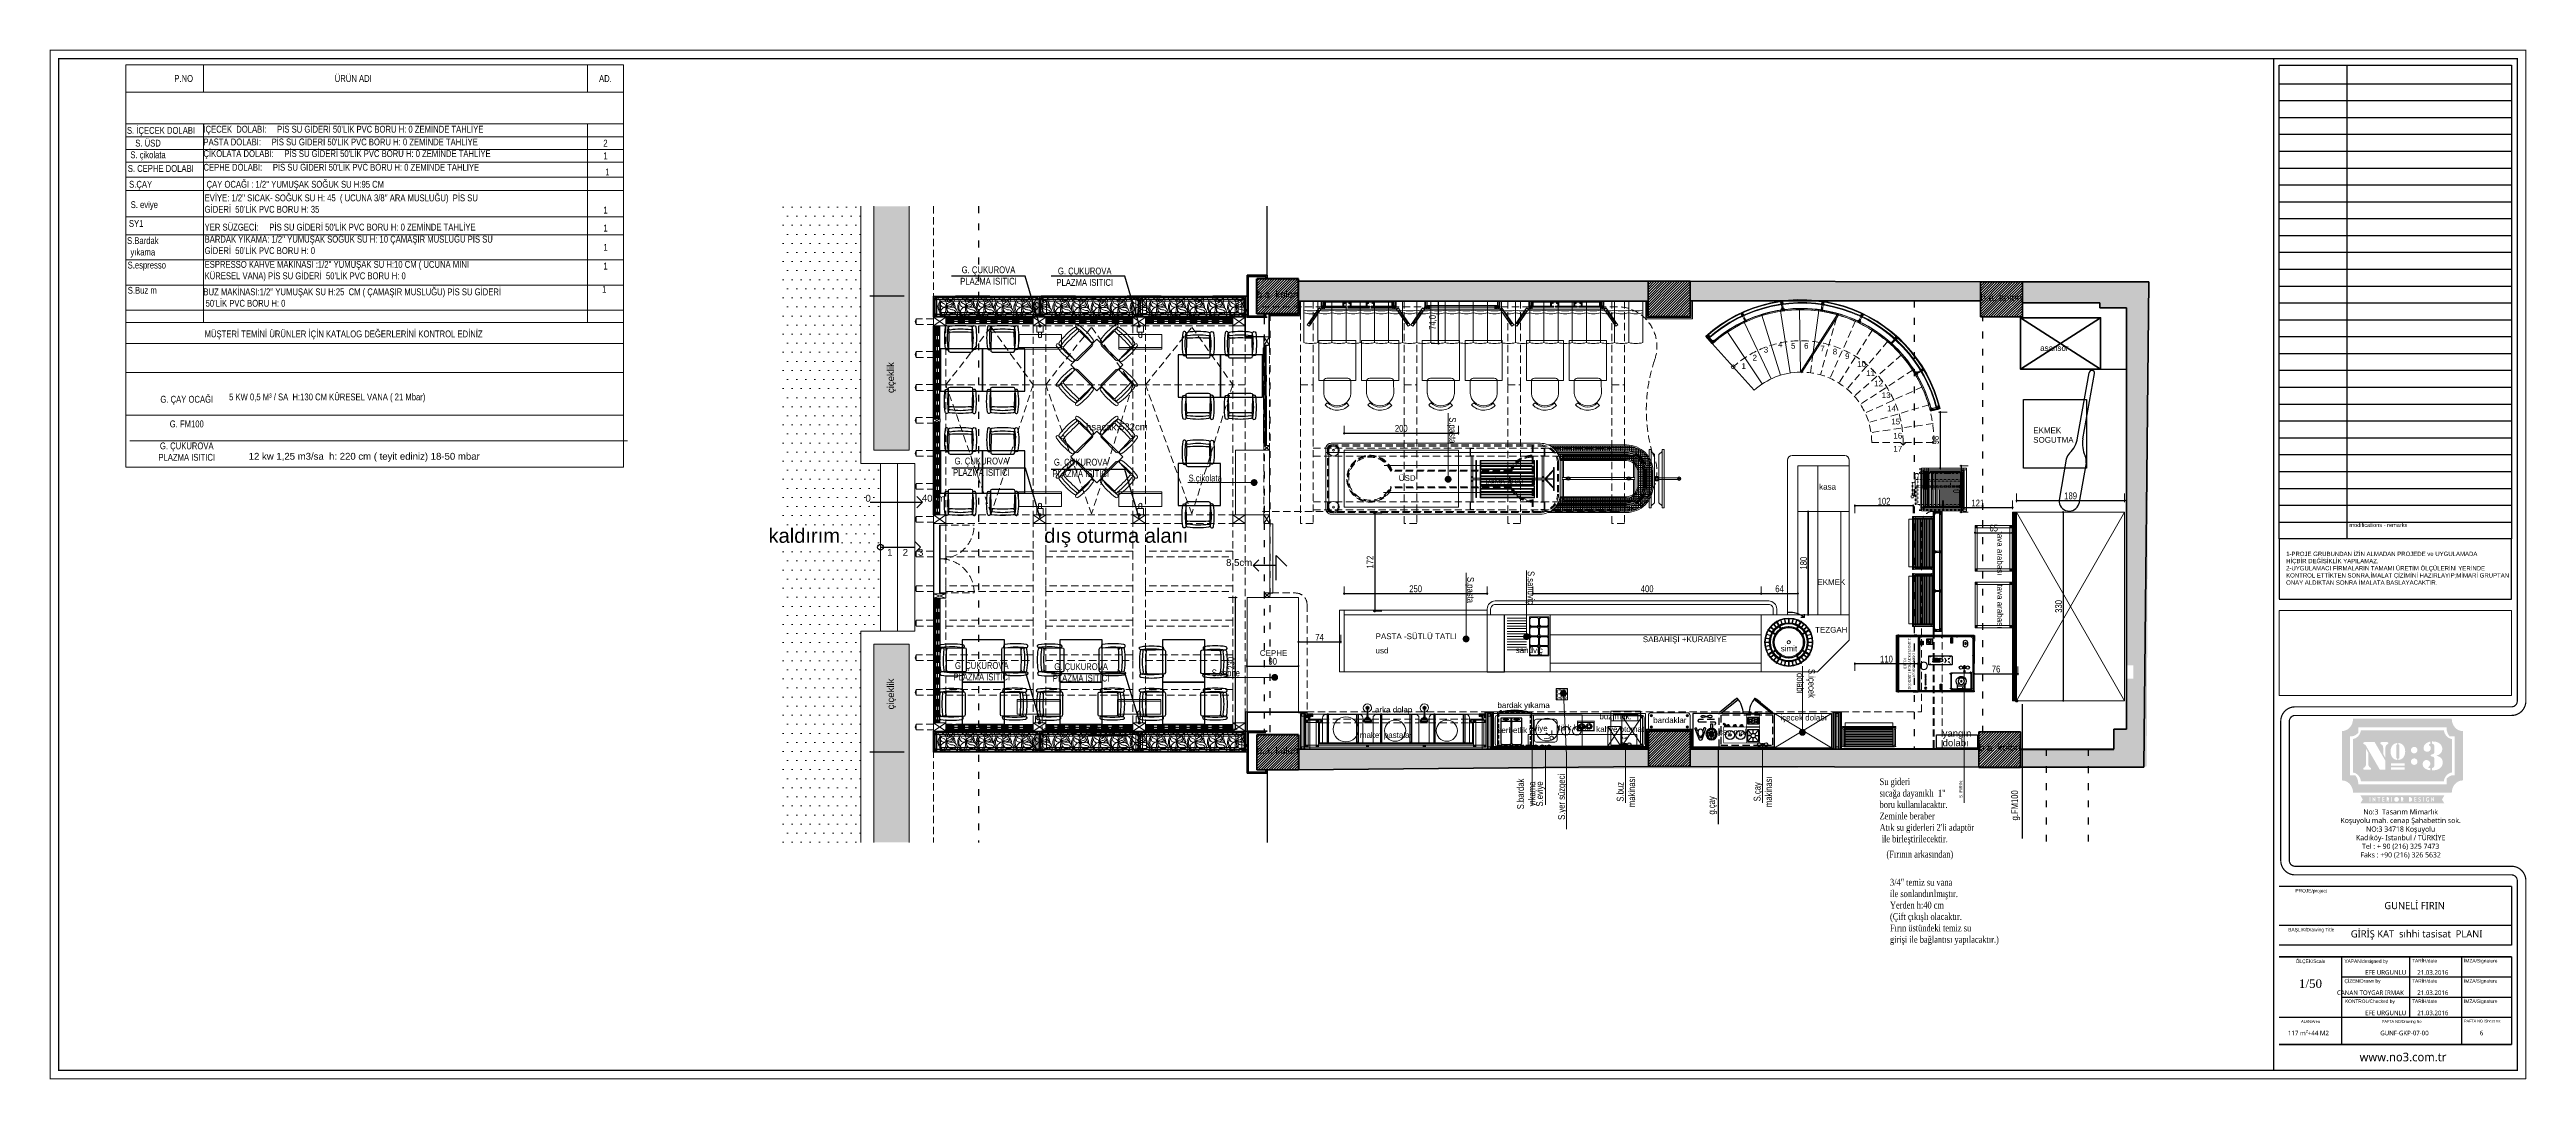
# Model space of a CAD drawing. Header units: millimetres. Extents: x 54215 to 67697, y 23496 to 56611.
# Drawn here: x 54215 to 58550, y 44051 to 45853 of the extents above; entities that cross this region are included whole.
import ezdxf
from ezdxf.enums import TextEntityAlignment as Align

# ---------------------------------------------------------------- set-up
doc = ezdxf.new("R2010")
doc.units = ezdxf.units.MM
for name, pattern in [('ACAD_ISO03W100', [30, 12, -18]), ('ACAD_ISO07W100', [3, 0, -3]), ('DASHDOT', [1, 0.5, -0.25, 0, -0.25]), ('DASHED', [19.05, 12.7, -6.35]), ('MERDIZ', [0.175, 0.1, -0.075])]:
    doc.linetypes.add(name, pattern=pattern)
for name, color, linetype, lineweight in [('- 0.09', 9, 'Continuous', 9), ('- 0.20', 41, 'Continuous', 20), ('- 0.25', 43, 'Continuous', 25), ('- 0.30', 6, 'Continuous', 30), ('- 0.35', 3, 'Continuous', 35), ('- 0.50', 30, 'Continuous', 50), ('1-kutu profil', 5, 'Continuous', 0), ('b_görünüş', 44, 'Continuous', 25), ('b_ince', 87, 'Continuous', 15), ('END. MUTFAK', 210, 'Continuous', 30), ('END.MUTFAK', 135, 'Continuous', 25), ('no3_ahsap gorunus arka ince', 53, 'Continuous', 15), ('no3_ahsap gorunus arka kalın', 43, 'Continuous', 15), ('no3_ahsap gorunus on ince', 32, 'Continuous', 13), ('no3_ahşap gorunus on kalın', 22, 'Continuous', 15), ('no3_cam gorunus on', 142, 'Continuous', 15), ('no3_cam kesit arka', 141, 'Continuous', 18), ('no3_cam kesit on', 131, 'Continuous', 18), ('no3_duvar kaplama', 8, 'Continuous', 0), ('no3_duvar mevcut', 4, 'Continuous', 35), ('no3_elektrik işaretleri', 10, 'Continuous', 0), ('no3_kutu profil gorunus', 8, 'Continuous', 0), ('no3_kutuprofil kesit', 74, 'Continuous', 18), ('no3_mermer gorunus on', 31, 'Continuous', 15), ('no3_mobilya aydınlatma', 50, 'Continuous', 13), ('no3_paslanmaz gorunus arka', 173, 'Continuous', 13), ('no3_paslanmaz gorunus on', 163, 'Continuous', 15), ('no3_sıhhi tesisat işaretleri', 172, 'Continuous', 0), ('no3_tefriş izdüşüm', 87, 'Continuous', 15), ('no3_yazı sıhhi tesisat', 172, 'Continuous', 0), ('no3_yazı tefriş', 152, 'Continuous', 0), ('no3_ölçü tefriş', 252, 'Continuous', 0), ('t_ahsapkesit', 20, 'Continuous', 30), ('t_tarama', 251, 'Continuous', 20), ('t_tefriş', 206, 'Continuous', 30), ('t_yazı', 154, 'Continuous', 25), ('YT- ekipman', 4, 'Continuous', 20), ('ölçü', 4, 'Continuous', 13)]:
    doc.layers.add(name, color=color, linetype=linetype, lineweight=lineweight)
for name, color, linetype in [('-DWG_ANA', 7, 'Continuous'), ('-DWG_DETAY1', 7, 'Continuous'), ('-DWG_DETAY2', 7, 'Continuous'), ('Kıtc-002 Çizgi', 7, 'Continuous'), ('Kıtc-041 İstif Rafı', 7, 'Continuous'), ('Layer 1', 7, 'Continuous'), ('PLAN', 7, 'Continuous'), ('S2000-002 Çizgi', 7, 'Continuous'), ('S2000-019 Su Tes İşaretler', 5, 'Continuous'), ('SIH', 4, 'Continuous'), ('t_mutfakekipmans2000', 165, 'Continuous'), ('wall', 4, 'Continuous')]:
    doc.layers.add(name, color=color, linetype=linetype)
doc.layers.add('0 rölöve', color=7, linetype='Continuous', true_color=0xf1380e)
for name, color, linetype, lineweight, true_color in [('no3_ahsap kesit on', 7, 'Continuous', 20, 0xfca103), ('no3_alçıpan kesit', 7, 'Continuous', 20, 0xf5003d), ('no3_doğrama kesit', 7, 'Continuous', 18, 0x35355a), ('no3_sandalye masa', 7, 'Continuous', 15, 0x9e0025), ('no3_tefriş ön ince', 7, 'Continuous', 18, 0x8c1aff), ('no3_tefriş ön kalın', 7, 'Continuous', 20, 0x45008a)]:
    doc.layers.add(name, color=color, linetype=linetype, lineweight=lineweight, true_color=true_color)
doc.styles.add('ARIALT', font='arial.ttf', dxfattribs={"height": 10})
doc.styles.add('AT-ARIAL', font='arial.ttf')
doc.styles.add('olcu', font='arial.ttf', dxfattribs={"width": 0.8})
doc.styles.get("Standard").update_dxf_attribs({"font": 'arial.ttf'})
doc.styles.add('YAZI', font='arial.ttf', dxfattribs={"width": 0.8, "height": 0.6})
doc.dimstyles.new('tufan', dxfattribs={"dimtxt": 12, "dimasz": 0.5, "dimexe": 1.25, "dimexo": 0.625, "dimgap": 2, "dimtad": 1, "dimdec": 0, "dimzin": 1, "dimtxsty": 'olcu', "dimblk1": 'sol', "dimblk2": 'sag', "dimsah": 1, "dimcen": 0, "dimse1": 1, "dimse2": 1, "dimclrd": 256, "dimclrt": 256, "dimadec": 0, "dimazin": 0, "dimtfac": 1, "dimtdec": 0, "dimtix": 1, "dimtmove": 0, "dimatfit": 2, "dimldrblk": 'NONE', "dimfxl": 1.25, "dimarcsym": 0})
pattern_1 = [(0, (-51188.6744, -20470.6243), (0, 3.175), []), (90, (-51188.6744, -20470.6243), (-3.175, 2e-16), [])]

msp = doc.modelspace()

# ---------------------------------------------------------------- texts
at = {"layer": '- 0.20'}
msp.add_text('dış oturma alanı', height=25.2, dxfattribs=at).set_placement((55955.825, 44989.836))
at = {"color": 250, "insert": (58129.486, 44945.337), "char_height": 7.52595, "width": 517.45576, "attachment_point": 4}
msp.add_mtext('1-PROJE GRUBUNDAN İZİN ALMADAN PROJEDE ve UYGULAMADA\\PHİÇBİR DEĞİŞİKLİK YAPILAMAZ.\\P2-UYGULAMACI FİRMALARIN TAMAMI ÜRETİM ÖLÇÜLERİNİ YERİNDE \\PKONTROL ETTİKTEN SONRA,İMALAT ÇİZİMİNİ HAZIRLAYIP;MİMARİ GRUPTAN\\PONAY ALDIKTAN SONRA İMALATA BASLAYACAKTIR.', dxfattribs=at)
at = {"color": 7}
for s, insert, char_height, width, attachment_point in [('{\\fLucida Sans Unicode|b0|i0|c162|p34;No:3  Tasarım Mimarlık\\PKoşuyolu mah. cenap Şahabettin sok.\\PNO:3 34718 Koşuyolu\\PKadıköy- Istanbul / TÜRKİYE\\PTel : + 90 (216) 325 7473\\PFaks : +90 (216) 326 5632}', (58329.925, 44480.427), 9.03114, 233.90379, 5), ('{\\fLucida Sans Unicode|b0|i0|c162|p34;GUNELİ FIRIN}', (58354.336, 44354.929), 12.54325, 279.45279, 5), ('{\\fLucida Sans Unicode|b0|i0|c162|p34;GİRİŞ KAT  sıhhi tasisat  PLANI}', (58357.904, 44303.448), 12.54325, 307.0384, 5), ('{\\fGeorgia|b0|i0|c162|p18;1/50\\P}', (58172.121, 44218.393), 15.0519, 307.0384, 5), ('{\\fLucida Sans Unicode|b0|i0|c162|p34;EFE URGUNLU}', (58267.935, 44237.948), 8.02768, 307.0384, 4), ('{\\fLucida Sans Unicode|b0|i0|c162|p34;21.03.2016}', (58358.926, 44237.948), 8.02768, 307.0384, 4), ('{\\fLucida Sans Unicode|b0|i0|c162|p34;CANAN TOYGAR IRMAK}', (58218.506, 44202.556), 8.02768, 307.0384, 4), ('{\\fLucida Sans Unicode|b0|i0|c162|p34;21.03.2016}', (58358.926, 44202.556), 8.02768, 307.0384, 4), ('{\\fLucida Sans Unicode|b0|i0|c162|p34;117 m²+44 M2}', (58132.643, 44132.003), 8.02768, 307.0384, 4), ('{\\fLucida Sans Unicode|b0|i0|c162|p34;EFE URGUNLU}', (58267.935, 44167.163), 8.02768, 307.0384, 4), ('{\\fLucida Sans Unicode|b0|i0|c162|p34;GUNF-GKP-07-00}', (58294.176, 44132.003), 8.02768, 307.0384, 4), ('{\\fLucida Sans Unicode|b0|i0|c162|p34;21.03.2016}', (58358.926, 44167.163), 8.02768, 307.0384, 4), ('{\\fLucida Sans Unicode|b0|i0|c162|p34;6}', (58468.42, 44132.003), 8.02768, 307.0384, 4), ('{\\fLucida Sans Unicode|b0|i0|c162|p34;www.no3.com.tr}', (58334.023, 44089.889), 15.0519, 233.90379, 5)]:
    msp.add_mtext(s, dxfattribs=dict(at, insert=insert, char_height=char_height, width=width, attachment_point=attachment_point))
at = {"layer": '0 rölöve'}
for s, p in [('hsaçak:532cm', (56029.071, 45186.711)), ('8.5cm', (56274.218, 44949.298)), ('kullanım alanı sınırı', (55950.3, 44656.255)), ('yangın', (57528.245, 44650.498)), ('b.a. kolon', (56327.89, 44620.643)), ('dolabı', (57528.245, 44633.855))]:
    msp.add_text(s, height=12, dxfattribs=at).set_placement(p)
at = {"layer": 'no3_sıhhi tesisat işaretleri', "insert": (57557.324, 44543.201, 0.34), "char_height": 5.6, "width": 85.24345, "attachment_point": 1, "rotation": 90.137079}
msp.add_mtext('{\\fArial|b0|i0|c162|p34;S. FIRIN:}', dxfattribs=at)
at = {"layer": 'no3_yazı sıhhi tesisat', "char_height": 12, "attachment_point": 5, "style": 'YAZI'}
for s, insert, width, rotation in [('S.pasta', (56668.89, 45186.624), 65.25724, 270), ('S.pasta', (56700.337, 44907.222), 65.25724, 270), ('S.sandviç', (56806.148, 44911.31), 65.25724, 270), ('S.içecek dolabı', (57289.039, 44743.75), 65.25724, 270), ('S.bardak yıkama', (56801.315, 44550.339, 0.002), 65.25724, 90), ('S.eviye', (56824.602, 44550.339, 0.002), 65.25724, 90), ('S.yer süzgeci', (56863.011, 44545.221, 0.342), 110.07484, 90), ('S.buz makinası', (56974.109, 44554.108, 0.002), 65.25724, 90), ('S.çay\\Pmakinası', (57213.694, 44554.108, 0.002), 65.25724, 90)]:
    msp.add_mtext(s, dxfattribs=dict(at, insert=insert, width=width, rotation=rotation))
at = {"layer": 'no3_yazı sıhhi tesisat', "char_height": 12, "width": 65.25724, "attachment_point": 5, "style": 'YAZI'}
for s, insert in [('S.çikolata', (56237.642, 45101.302)), ('S.cephe', (56273.723, 44760.364))]:
    msp.add_mtext(s, dxfattribs=dict(at, insert=insert))
at = {"layer": 'no3_yazı tefriş', "color": 3, "style": 'YAZI'}
msp.add_text('12 kw 1,25 m3/sa  h: 220 cm ( teyit ediniz) 18-50 mbar', height=12, dxfattribs=at).set_placement((54563.581, 45135.196))
at = {"layer": 'no3_yazı tefriş', "char_height": 12, "style": 'YAZI'}
for s, insert, width, attachment_point in [('P.NO', (54449.8, 45802.218), 39.25724, 5), ('ÜRÜN ADI', (54746.561, 45802.218), 494.26507, 5), ('AD.', (55187.947, 45802.218), 33.03409, 5), ('S. İÇECEK DOLABI', (54410.118, 45709.619), 150.18751, 5), ('S. ÜSD', (54387.405, 45689.08), 104.76133, 5), ("PASTA DOLABI:     PİS SU GİDERİ 50'LİK PVC BORU H: 0 ZEMİNDE TAHLİYE", (54484.429, 45691.151), 520.26507, 4), ("İÇECEK  DOLABI:     PİS SU GİDERİ 50'LİK PVC BORU H: 0 ZEMİNDE TAHLİYE", (54484.429, 45711.691), 520.26507, 4), ('2', (55187.947, 45689.08), 59.03409, 5), ('S. CEPHE DOLABI', (54409.727, 45644.76), 149.40446, 5), ('S. çikolata', (54387.405, 45666.92), 104.76133, 5), ("ÇİKOLATA DOLABI:     PİS SU GİDERİ 50'LİK PVC BORU H: 0 ZEMİNDE TAHLİYE", (54484.429, 45668.991), 520.26507, 4), ("CEPHE DOLABI:     PİS SU GİDERİ 50'LİK PVC BORU H: 0 ZEMİNDE TAHLİYE", (54484.429, 45646.831), 520.26507, 4), ('1', (55187.947, 45666.92), 59.03409, 5), ('S.ÇAY', (54354.332, 45615.31), 520.26507, 4), ("ÇAY OCAĞI : 1/2'' YUMUŞAK SOĞUK SU H:95 CM", (54489.832, 45615.31), 520.26507, 4), ('1', (55191.351, 45638.714), 59.03409, 5), ('S. eviye', (54380.88, 45579.681), 65.25724, 5), ("EVİYE: 1/2'' SICAK- SOĞUK SU H: 45  ( UCUNA 3/8'' ARA MUSLUĞU)  PİS SU GİDERİ  50'LİK PVC BORU H: 35", (54486.429, 45583.271), 520.26507, 4), ('1', (55187.947, 45571.97), 59.03409, 5), ('S.Bardak yıkama', (54378.266, 45506.771), 65.25724, 5), ('SY1', (54366.597, 45548.564), 65.25724, 5), ("YER SÜZGECİ:     PİS SU GİDERİ 50'LİK PVC BORU H: 0 ZEMİNDE TAHLİYE", (54486.429, 45542.074), 520.26507, 4), ("BARDAK YIKAMA: 1/2'' YUMUŞAK SOĞUK SU H: 10 ÇAMAŞIR MUSLUĞU PİS SU GİDERİ  50'LİK PVC BORU H: 0", (54486.429, 45511.027), 520.26507, 4), ('1', (55187.947, 45540.493), 59.03409, 5), ('S.espresso', (54385.245, 45473.948), 65.25724, 5), ("ESPRESSO KAHVE MAKİNASI :1/2'' YUMUŞAK SU H:10 CM ( UCUNA MİNİ KÜRESEL VANA) PİS SU GİDERİ  50'LİK PVC BORU H: 0", (54486.429, 45465.177), 520.26507, 4), ('1', (55187.947, 45506.771), 59.03409, 5), ('1', (55187.947, 45473.948), 59.03409, 5), ('S.Buz m', (54377.339, 45431.53), 65.25724, 5), ("BUZ MAKİNASI:1/2'' YUMUŞAK SU H:25  CM ( ÇAMAŞIR MUSLUĞU) PİS SU GİDERİ  50'LİK PVC BORU H: 0", (54484.429, 45418.871), 520.26507, 4), ('1', (55185.947, 45433.32), 59.03409, 5), ('MÜŞTERİ TEMİNİ ÜRÜNLER İÇİN KATALOG DEĞERLERİNİ KONTROL EDİNİZ', (54486.429, 45353.508), 520.26507, 4), ('\\A1;{\\fTimes New Roman|b0|i0|c162|p18;Su gideri \\Psıcağa dayanıklı  1"\\Pboru kullanılacaktır.\\fTimes New Roman|b0|i0|c0|p18;\\PZ\\fTimes New Roman|b0|i0|c162|p18;eminle beraber\\PAtık su giderleri 2\'li adaptör\\P ile birleştirilecektir.}', (57417.957, 44519.9), 520.26507, 4), ('\\A1;{\\fTimes New Roman|b0|i0|c162|p18;(Fırının arkasından)}', (57429.961, 44443.087), 520.26507, 4), ('{\\fTimes New Roman|b0|i0|c162|p18;\\C256;3\\fTimes New Roman|b0|i0|c238|p18;/\\fTimes New Roman|b0|i0|c162|p18;4\\fTimes New Roman|b0|i0|c238|p18;" temiz su vana \\fTimes New Roman|b0|i0|c162|p18;\\P\\fTimes New Roman|b0|i0|c238|p18;ile \\fTimes New Roman|b0|i0|c162|p18;sonlandırılmıştır. \\PY\\fTimes New Roman|b0|i0|c238|p18;erden\\fTimes New Roman|b0|i0|c162|p18; \\fTimes New Roman|b0|i0|c238|p18;h:\\fTimes New Roman|b0|i0|c162|p18;40 cm\\P(Çift çıkışlı olacaktır.\\PFırın üstündeki temiz su \\Pgirişi ile bağlantısı yapılacaktır.)}', (57436.152, 44343.899), 520.26507, 4)]:
    msp.add_mtext(s, dxfattribs=dict(at, insert=insert, width=width, attachment_point=attachment_point))
at = {"layer": 'no3_yazı tefriş', "color": 3, "char_height": 12, "style": 'YAZI'}
for s, insert, width, attachment_point in [('G. ÇUKUROVA PLAZMA ISITICI', (55858.386, 45457.448), 118.80688, 5), ('G. ÇUKUROVA PLAZMA ISITICI', (56026.788, 45455.311), 118.80688, 5), ('G. ÇAY OCAĞI', (54455.184, 45239.154), 118.80688, 5), ('5 KW 0,5 M³ / SA  H:130 CM KÜRESEL VANA ( 21 Mbar)', (54529.25, 45243.226), 520.26507, 4), ('G. FM100', (54455.184, 45197.798), 118.80688, 5), ('G. ÇUKUROVA PLAZMA ISITICI', (54455.184, 45149.322), 118.80688, 5), ('G. ÇUKUROVA PLAZMA ISITICI', (55845.964, 45122.829), 118.80688, 5), ('G. ÇUKUROVA PLAZMA ISITICI', (56019.828, 45120.833, -0.001), 118.80688, 5), ('G. ÇUKUROVA PLAZMA ISITICI', (55846.607, 44764.991), 118.80688, 5), ('G. ÇUKUROVA PLAZMA ISITICI', (56020.471, 44762.995, -0.001), 118.80688, 5)]:
    msp.add_mtext(s, dxfattribs=dict(at, insert=insert, width=width, attachment_point=attachment_point))
at = {"layer": 'SIH', "color": 3, "linetype": 'Continuous', "char_height": 12, "width": 65.25724, "attachment_point": 5, "rotation": 90, "style": 'YAZI'}
for s, insert in [('g.çay', (57125.751, 44530.331, 0)), ('g.FM100', (57656.132, 44530.331, 0))]:
    msp.add_mtext(s, dxfattribs=dict(at, insert=insert))
at = {"layer": 't_yazı', "linetype": 'Continuous', "style": 'ARIALT'}
for s, height, p in [('ALAN/Area', 4.719, (58172.121, 44152.169)), ('PAFTA NO/Drawing No', 4.71898, (58331.765, 44152.169))]:
    msp.add_text(s, height=height, dxfattribs=at).set_placement(p, align=Align.MIDDLE_CENTER)
at = {"layer": 't_yazı', "char_height": 10, "width": 307.91263, "attachment_point": 7}
for s, insert in [('EKMEK \\PSOGUTMA', (57686.824, 45164.844)), ('CEPHE', (56333.263, 44791.832)), ('arka dolap', (56534.825, 44689.917)), ('bardak yıkama', (56749.152, 44697.714)), ('maket pastalar', (56508.271, 44645.452)), ('serbetlik', (56749.152, 44656.854)), ('eviye', (56804.415, 44657.391)), ('türk kah.', (56855.506, 44661.53)), ('kahve otomatı', (56921.946, 44658.613)), ('buz mak.', (56927.619, 44680.995)), ('bardaklar', (57021.762, 44674.256)), ('çay mak.', (57136.735, 44651.086)), ('içecek dolabı', (57244.316, 44675.858))]:
    msp.add_mtext(s, dxfattribs=dict(at, insert=insert))
at = {"layer": 't_yazı', "char_height": 10, "width": 307.91263, "attachment_point": 7, "rotation": 270}
for insert in [(57623.768, 45009.486), (57623.768, 44916.99)]:
    msp.add_mtext('tava arabası', dxfattribs=dict(at, insert=insert))
at = {"layer": 't_yazı', "color": 252, "insert": (58240.194, 45024.507), "char_height": 7.02422, "width": 149.98671, "attachment_point": 1, "style": 'AT-ARIAL'}
msp.add_mtext('modifications - remarks', dxfattribs=at)
at = {"layer": 't_yazı', "style": 'ARIALT'}
for s, insert, char_height, width, attachment_point in [('PROJE/project', (58173.559, 44383.968), 6.02076, 111.9856, 2), ('BAŞLIK/Drawing Title', (58173.559, 44315.947), 6.02076, 111.9856, 2), ('ÖLÇEK/Scale', (58172.121, 44260.705), 6.02076, 40.67138, 2), ('TARİH/date', (58349.887, 44261.468), 6.0208, 45.79917, 1), ('İMZA/Signature', (58440.878, 44261.468), 6.02076, 45.79917, 1), ('YAPAN/designed by', (58269.609, 44260.705), 6.02076, 111.9856, 2), ('ÇİZEN/Drawn by', (58263.167, 44226.076), 6.02076, 111.9856, 2), ('TARİH/date', (58349.887, 44226.076), 6.0208, 45.79917, 1), ('İMZA/Signature', (58440.878, 44226.076), 6.02076, 45.79917, 1), ('KONTROL/Checked by', (58232.428, 44190.683), 6.02076, 100.6056, 1), ('TARİH/date', (58349.887, 44190.683), 6.0208, 45.79917, 1), ('İMZA/Signature', (58440.878, 44190.683), 6.02076, 45.79917, 1)]:
    msp.add_mtext(s, dxfattribs=dict(at, insert=insert, char_height=char_height, width=width, attachment_point=attachment_point))
at = {"layer": 't_yazı', "linetype": 'Continuous', "insert": (58440.878, 44155.291), "char_height": 4.71898, "width": 113.029, "attachment_point": 1, "style": 'ARIALT'}
msp.add_mtext('PAFTA NO /Sheet no:', dxfattribs=at)

# ---------------------------------------------------------------- blocks, each defined once
blk = doc.blocks.new('K-BKLEME')
for p, q in [((-25.7, 45.2), (-26.1, 50.8)), ((-25.1, 40.5), (-26, 3.5)), ((-22.5, 0), (22.5, 0)), ((26, 3.5), (25, 40.6)), ((25.5, 45.3), (26, 50.9))]:
    blk.add_line(p, q)
for points in [[(-26.2, 8.5, -0.077504), (-26.3, 53, 1), (-33, 54, 0.077504), (-33, 7.4, 1)], [(-22.3, 48.3, -0.077504), (22.2, 48.4, 1), (23.2, 55.1, 0.077504), (-23.4, 55.1, 1)], [(26.2, 8.6, 0.077504), (26.1, 53.1, -1), (32.9, 54.1, -0.077504), (32.9, 7.5, -1)]]:
    blk.add_lwpolyline(points, format="xyb", close=True)
for centre, radius, start, end in [((-22.5, 3.5), 3.5, 180.0856, 270.0856), ((-22.7, 45.5), 3, 184.6945, 272.6484), ((-23.1, 40.4), 2, 92.7197, 178.6168), ((0.1, -459.8), 502.8, 87.4515, 92.6484), ((22.5, 45.5), 3, 267.5228, 355.4767), ((22.5, 3.5), 3.5, 270.0856, 0.0856), ((23, 40.5), 2, 1.5543, 87.4515)]:
    blk.add_arc(centre, radius, start, end)
blk = doc.blocks.new('cicek9')
at = {"linetype": 'Continuous'}
for p, q in [((-0.271, 0.123), (-0.274, 0.106)), ((-0.274, 0.106), (-0.274, 0.07)), ((-0.274, 0.07), (-0.271, 0.052)), ((-0.262, 0.141), (-0.271, 0.123)), ((-0.271, 0.052), (-0.262, 0.035)), ((-0.262, 0.123), (-0.262, 0.141)), ((-0.256, 0.106), (-0.262, 0.123)), ((-0.262, 0.035), (-0.244, 0.023)), ((-0.241, 0.085), (-0.256, 0.106)), ((-0.244, 0.023), (-0.226, 0.008)), ((-0.22, 0.073), (-0.241, 0.085)), ((-0.226, 0.008), (-0.209, -0.004)), ((-0.203, 0.067), (-0.22, 0.073)), ((-0.185, 0.064), (-0.203, 0.067)), ((-0.164, 0.058), (-0.185, 0.064)), ((-0.147, 0.052), (-0.164, 0.058)), ((-0.129, 0.055), (-0.147, 0.052)), ((-0.111, 0.055), (-0.129, 0.055)), ((-0.09, 0.058), (-0.111, 0.055)), ((-0.07, 0.058), (-0.09, 0.058)), ((-0.079, -0.042), (-0.008, 0.005)), ((-0.052, 0.055), (-0.07, 0.058)), ((-0.034, 0.044), (-0.052, 0.055)), ((-0.016, 0.029), (-0.034, 0.044)), ((-0.002, 0.011), (-0.016, 0.029)), ((-0.008, 0.005), (-0.002, 0.008)), ((-0.209, -0.004), (-0.191, -0.013)), ((-0.191, -0.013), (-0.155, -0.036)), ((-0.155, -0.036), (-0.135, -0.048)), ((-0.135, -0.048), (-0.096, -0.048)), ((-0.096, -0.048), (-0.079, -0.042))]:
    blk.add_line(p, q, dxfattribs=at)
for points in [[(-0.011, 0.011), (-0.046, 0.017), (-0.064, 0.014), (-0.084, 0.008), (-0.102, -0.001), (-0.12, -0.007), (-0.138, -0.007), (-0.155, 0.002), (-0.173, 0.014), (-0.191, 0.029), (-0.209, 0.041), (-0.212, 0.047)], [(-0.117, 0.07), (-0.135, 0.082), (-0.147, 0.103), (-0.155, 0.12), (-0.161, 0.138), (-0.164, 0.156), (-0.164, 0.177), (-0.161, 0.194), (-0.152, 0.212), (-0.149, 0.194), (-0.135, 0.177), (-0.117, 0.159), (-0.099, 0.153), (-0.081, 0.15), (-0.079, 0.15)], [(-0.093, 0.094), (-0.099, 0.112), (-0.117, 0.123), (-0.135, 0.138), (-0.147, 0.153)], [(-0.002, 0.008), (-0.011, 0.026), (-0.04, 0.061), (-0.055, 0.082), (-0.061, 0.1), (-0.064, 0.117), (-0.07, 0.135), (-0.07, 0.153), (-0.073, 0.171), (-0.067, 0.206), (-0.058, 0.224), (-0.052, 0.241), (-0.016, 0.277), (0.001, 0.289), (0.019, 0.304), (0.022, 0.306)], [(0.004, 0.014), (0.001, 0.032), (-0.011, 0.067), (-0.011, 0.085), (-0.002, 0.103), (0.01, 0.12), (0.028, 0.156), (0.031, 0.174), (0.031, 0.191), (0.025, 0.209), (0.019, 0.244), (0.019, 0.25)], [(0.241, -0.072), (0.223, -0.063), (0.205, -0.06), (0.188, -0.054), (0.179, -0.036), (0.167, -0.001), (0.149, 0.014), (0.131, 0.023), (0.078, 0.032), (0.043, 0.026), (0.025, 0.026), (0.004, 0.014), (-0.005, 0.008)], [(0.001, 0.008), (0.007, -0.013), (0.025, -0.066), (0.055, -0.101), (0.072, -0.116), (0.09, -0.125), (0.108, -0.131), (0.128, -0.134), (0.146, -0.137), (0.167, -0.131), (0.185, -0.122), (0.202, -0.107), (0.223, -0.092), (0.238, -0.075), (0.241, -0.072)], [(0.004, 0.011), (0.022, -0.007), (0.04, -0.021), (0.063, -0.057), (0.081, -0.075), (0.099, -0.089), (0.117, -0.098), (0.134, -0.101), (0.188, -0.101), (0.205, -0.089), (0.205, -0.086)], [(0.022, 0.306), (0.04, 0.321), (0.043, 0.324)], [(0.028, 0.026), (0.046, 0.035), (0.063, 0.047), (0.075, 0.067), (0.084, 0.085), (0.09, 0.103), (0.09, 0.12), (0.078, 0.156), (0.069, 0.174), (0.066, 0.191), (0.057, 0.209), (0.052, 0.244), (0.046, 0.262), (0.04, 0.298), (0.04, 0.315), (0.049, 0.333), (0.063, 0.345)], [(-0.055, -0.027), (-0.07, -0.045), (-0.123, -0.081), (-0.141, -0.098), (-0.155, -0.119), (-0.164, -0.154), (-0.164, -0.199), (-0.152, -0.234), (-0.144, -0.252), (-0.138, -0.27), (-0.12, -0.305), (-0.105, -0.317)], [(-0.008, -0.018), (-0.016, -0.039), (-0.043, -0.092), (-0.055, -0.11), (-0.073, -0.128), (-0.09, -0.143), (-0.105, -0.16), (-0.114, -0.178), (-0.117, -0.196), (-0.12, -0.216), (-0.117, -0.228)], [(-0.105, -0.32), (-0.096, -0.299), (-0.093, -0.281), (-0.081, -0.246), (-0.081, -0.228), (-0.064, -0.213), (-0.046, -0.205), (0.007, -0.169), (0.022, -0.151), (0.025, -0.134), (0.028, -0.113), (0.031, -0.095), (0.028, -0.078), (0.025, -0.057), (0.022, -0.045)]]:
    blk.add_lwpolyline(points, dxfattribs=at)
for radius, start, end in [(0.209, 139.96403, 161.46828), (0.181, 144.58697, 160.58638), (0.209, 109.00067, 126.8665), (0.181, 113.37135, 122.6233), (0.209, 343.79773, 72.69853), (0.181, 349.16958, 66.16952), (0.209, 180.93223, 220.30449), (0.181, 186.24725, 216.0298), (0.209, 257.50019, 320.80393), (0.181, 266.71, 312.80278)]:
    blk.add_arc((0, 0), radius, start, end, dxfattribs=at)
blk = doc.blocks.new('BLOKKKKKKKKKKKKKKKKK')
at = {"color": 1}
for p, q in [((18323, -50834), (18302, -50834)), ((18302, -50834), (18302, -50835)), ((18302, -50835), (18302, -51822)), ((18302, -50835), (18302, -50835)), ((18304, -50834), (18303, -50834)), ((18324, -50834), (18304, -50834)), ((18304, -50834), (18304, -50834)), ((18323, -50834), (18323, -51823)), ((18323, -50834), (18339, -50834)), ((18339, -50834), (18324, -50834)), ((18324, -50834), (18324, -50834)), ((18339, -50834), (18339, -50845)), ((18339, -50835), (18340, -50835)), ((18340, -50845), (18339, -50845)), ((18339, -50845), (18339, -51812)), ((18340, -50845), (18339, -50845)), ((18340, -50845), (18340, -50835)), ((18340, -50864), (18340, -50836)), ((18340, -50848), (18340, -50836)), ((18340, -50836), (18340, -50836)), ((18340, -50836), (18341, -50836)), ((18340, -50845), (18340, -51812)), ((18342, -50848), (18340, -50848)), ((18340, -50848), (18340, -51809)), ((18340, -50864), (18340, -50864)), ((18340, -50865), (18340, -50865)), ((18675, -50834), (18341, -50834)), ((18341, -50834), (18341, -50834)), ((18341, -50834), (18341, -50834)), ((18675, -50835), (18341, -50835)), ((18341, -50835), (18346, -50853)), ((18341, -50835), (18341, -50835)), ((18341, -50835), (18341, -50835)), ((18341, -50836), (18341, -50835)), ((18341, -50835), (18341, -50835)), ((18342, -50848), (18342, -50836)), ((18342, -50848), (18342, -51809)), ((18348, -50855), (18652, -50855)), ((18595, -50834), (18595, -50834)), ((18679, -50834), (18595, -50834)), ((18595, -50834), (18679, -50834)), ((18595, -50834), (18595, -50834)), ((18653, -50854), (18675, -50835)), ((18675, -50834), (18679, -50834)), ((18675, -50834), (18675, -50834)), ((18675, -50835), (18675, -50834)), ((18675, -50835), (18678, -50835)), ((18678, -50835), (18679, -50835)), ((18678, -51822), (18678, -50835)), ((18679, -50835), (18678, -50835)), ((18679, -50834), (18679, -50835)), ((18679, -50835), (18679, -50834)), ((18679, -50834), (18679, -50835)), ((18679, -50835), (18679, -50835)), ((18679, -50835), (18679, -50835)), ((18679, -50835), (18680, -50835)), ((18679, -50835), (18679, -50859)), ((18679, -50835), (18679, -50835)), ((18679, -50835), (18680, -50835)), ((18679, -50835), (18679, -50835)), ((18679, -50859), (18680, -50859)), ((18679, -51798), (18679, -50859)), ((18679, -51791), (18679, -50866)), ((18679, -50866), (18709, -50866)), ((18680, -50835), (18680, -50835)), ((18681, -50835), (18680, -50835)), ((18680, -50835), (18680, -50859)), ((18680, -50835), (18680, -50835)), ((18680, -50864), (18680, -50859)), ((18681, -50864), (18680, -50864)), ((19663, -50834), (18681, -50834)), ((18681, -50835), (18681, -50834)), ((18681, -50834), (18681, -50834)), ((19663, -50834), (18681, -50834)), ((18681, -50864), (18681, -50835)), ((18681, -50835), (18681, -50854)), ((19663, -50835), (18681, -50835)), ((18681, -50836), (18681, -50836)), ((18681, -50836), (18681, -50836)), ((18681, -50850), (18681, -50850)), ((18681, -50852), (18681, -50852)), ((18681, -50854), (19663, -50854)), ((18681, -50855), (18681, -50854)), ((19645, -50854), (18681, -50854)), ((18681, -50854), (18681, -50854)), ((19645, -50854), (18681, -50854)), ((19642, -50855), (18681, -50855)), ((18681, -50856), (19642, -50856)), ((18686, -50897), (18686, -50892)), ((18696, -50892), (18696, -50897)), ((18709, -50866), (18709, -51649)), ((18794, -50897), (18798, -50897)), ((18798, -50897), (18798, -50888)), ((18800, -50915), (18800, -50886)), ((18801, -50916), (18801, -50885)), ((18806, -51096), (18805, -51096)), ((18810, -51094), (18806, -51096)), ((19095, -50878), (19065, -50878)), ((19065, -50878), (19065, -50968)), ((19065, -50890), (19095, -50890)), ((19065, -50892), (19085, -50892)), ((19065, -50968), (19095, -50968)), ((19067, -50888), (19067, -50890)), ((19068, -50887), (19069, -50887)), ((19069, -50887), (19095, -50887)), ((19085, -50892), (19085, -50968)), ((19085, -50892), (19088, -50892)), ((19086, -50865), (19091, -50865)), ((19088, -50892), (19088, -50968)), ((19095, -50968), (19095, -50878)), ((19244, -51148), (19243, -51159)), ((19247, -50886), (19246, -50897)), ((19267, -51147), (19246, -51146)), ((19248, -50900), (19269, -50901)), ((19270, -50886), (19249, -50885)), ((19250, -50890), (19256, -50890)), ((19266, -50882), (19259, -50882)), ((19259, -50882), (19259, -50885)), ((19259, -50900), (19259, -50904)), ((19259, -50904), (19260, -50904)), ((19259, -50905), (19259, -51025)), ((19260, -50905), (19259, -50905)), ((19259, -51025), (19260, -51025)), ((19259, -51026), (19259, -51103)), ((19260, -51026), (19259, -51026)), ((19259, -51103), (19260, -51103)), ((19259, -51104), (19259, -51132)), ((19260, -51104), (19259, -51104)), ((19259, -51132), (19260, -51132)), ((19260, -51133), (19259, -51133)), ((19259, -51133), (19259, -51147)), ((19260, -50885), (19260, -50883)), ((19260, -50883), (19266, -50883)), ((19260, -50904), (19260, -50900)), ((19260, -51025), (19260, -50905)), ((19260, -51103), (19260, -51026)), ((19260, -51132), (19260, -51104)), ((19260, -51147), (19260, -51133)), ((19266, -50883), (19266, -50882)), ((19372, -50882), (19267, -50882)), ((19267, -50882), (19267, -50883)), ((19267, -50883), (19372, -50883)), ((19268, -51160), (19269, -51149)), ((19271, -50899), (19272, -50888)), ((19356, -50865), (19361, -50865)), ((19501, -50889), (19369, -50889)), ((19369, -50889), (19369, -50960)), ((19369, -50938), (19501, -50938)), ((19369, -50941), (19501, -50941)), ((19372, -50883), (19372, -50882)), ((19493, -50882), (19373, -50882)), ((19373, -50882), (19373, -50883)), ((19373, -50883), (19493, -50883)), ((19403, -51099), (19467, -51099)), ((19412, -51102), (19458, -51102)), ((19493, -50883), (19493, -50882)), ((19584, -50882), (19494, -50882)), ((19494, -50882), (19494, -50883)), ((19494, -50883), (19584, -50883)), ((19501, -50959), (19501, -50889)), ((19584, -50883), (19584, -50882)), ((19591, -50882), (19585, -50882)), ((19585, -50882), (19585, -50883)), ((19585, -50883), (19591, -50883)), ((19591, -50866), (19591, -50887)), ((19604, -50864), (19593, -50864)), ((19593, -50889), (19604, -50889)), ((19595, -50869), (19602, -50869)), ((19606, -50887), (19606, -50866)), ((19609, -50882), (19606, -50882)), ((19606, -50883), (19608, -50883)), ((19608, -50883), (19608, -50975)), ((19608, -50975), (19609, -50975)), ((19609, -50976), (19608, -50976)), ((19608, -50976), (19608, -51071)), ((19608, -51071), (19609, -51071)), ((19609, -51072), (19608, -51072)), ((19608, -51072), (19608, -51143)), ((19608, -51143), (19609, -51143)), ((19608, -51144), (19608, -51164)), ((19609, -51144), (19608, -51144)), ((19609, -50975), (19609, -50882)), ((19609, -51071), (19609, -50976)), ((19609, -51143), (19609, -51072)), ((19609, -51165), (19609, -51144)), ((19617, -50865), (19620, -50865)), ((19620, -50865), (19620, -50860)), ((19642, -50856), (19642, -51801)), ((19643, -51800), (19643, -50856)), ((19644, -50869), (19643, -50869)), ((19643, -50870), (19644, -50870)), ((19644, -50855), (19645, -50854)), ((19644, -50934), (19644, -50855)), ((19644, -51787), (19644, -50870)), ((19644, -50870), (19644, -51787)), ((19644, -50870), (19644, -50870)), ((19663, -50934), (19644, -50934)), ((19645, -50934), (19645, -51723)), ((19649, -50919), (19649, -50908)), ((19657, -50908), (19657, -50919)), ((19663, -50834), (19663, -50835)), ((19663, -50834), (19663, -50834)), ((19663, -50854), (19663, -50835)), ((19663, -50835), (19663, -50855)), ((19663, -50835), (19664, -50835)), ((19663, -50835), (19663, -50835)), ((19663, -50835), (19664, -50835)), ((19663, -50854), (19663, -50934)), ((19663, -50855), (19663, -50934)), ((19663, -50855), (19664, -50855)), ((19663, -50934), (19664, -50934)), ((19663, -50934), (19663, -51723)), ((19664, -50835), (19664, -50855)), ((19664, -50835), (19664, -50835)), ((19664, -50855), (19664, -50934)), ((19664, -50934), (19664, -51723)), ((18686, -51185), (18686, -51180)), ((18686, -51477), (18686, -51472)), ((18696, -51180), (18696, -51185)), ((18696, -51472), (18696, -51477)), ((18867, -51315), (18867, -51455)), ((19266, -51305), (18877, -51305)), ((18877, -51465), (19266, -51465)), ((18898, -51312), (18892, -51312)), ((18898, -51321), (18892, -51321)), ((18898, -51448), (18892, -51448)), ((18898, -51457), (18892, -51457)), ((19058, -51356), (19056, -51356)), ((19056, -51356), (19056, -51420)), ((19056, -51420), (19058, -51420)), ((19058, -51420), (19058, -51356)), ((19060, -51355), (19059, -51357)), ((19059, -51357), (19105, -51370)), ((19105, -51405), (19059, -51419)), ((19059, -51419), (19060, -51421)), ((19106, -51368), (19060, -51355)), ((19060, -51421), (19106, -51407)), ((19085, -51362), (19085, -51364)), ((19085, -51411), (19085, -51413)), ((19088, -51363), (19088, -51365)), ((19088, -51410), (19088, -51412)), ((19090, -51363), (19090, -51366)), ((19090, -51410), (19090, -51412)), ((19102, -51312), (19101, -51312)), ((19102, -51448), (19101, -51449)), ((19108, -51312), (19102, -51312)), ((19108, -51312), (19102, -51312)), ((19108, -51321), (19102, -51321)), ((19108, -51448), (19102, -51448)), ((19108, -51448), (19102, -51448)), ((19108, -51457), (19102, -51457)), ((19105, -51370), (19106, -51368)), ((19106, -51407), (19105, -51405)), ((19109, -51369), (19107, -51369)), ((19107, -51369), (19107, -51406)), ((19107, -51406), (19109, -51406)), ((19109, -51406), (19109, -51369)), ((19240, -51312), (19239, -51312)), ((19240, -51448), (19239, -51449)), ((19246, -51312), (19240, -51312)), ((19246, -51312), (19240, -51312)), ((19246, -51321), (19240, -51321)), ((19246, -51448), (19240, -51448)), ((19246, -51448), (19240, -51448)), ((19246, -51457), (19240, -51457)), ((19245, -51161), (19266, -51162)), ((19259, -51162), (19259, -51165)), ((19259, -51165), (19395, -51165)), ((19260, -51164), (19260, -51162)), ((19395, -51164), (19260, -51164)), ((19261, -51165), (19261, -51164)), ((19264, -51165), (19264, -51164)), ((19276, -51455), (19276, -51315)), ((19301, -51165), (19301, -51164)), ((19377, -51165), (19377, -51164)), ((19388, -51165), (19388, -51164)), ((19388, -51165), (19388, -51164)), ((19390, -51165), (19390, -51164)), ((19395, -51165), (19395, -51164)), ((19490, -51164), (19396, -51164)), ((19396, -51164), (19396, -51165)), ((19396, -51165), (19490, -51165)), ((19490, -51165), (19490, -51164)), ((19585, -51164), (19491, -51164)), ((19491, -51164), (19491, -51165)), ((19491, -51165), (19585, -51165)), ((19585, -51165), (19585, -51164)), ((19591, -51164), (19586, -51164)), ((19586, -51164), (19586, -51165)), ((19586, -51165), (19591, -51165)), ((19591, -51157), (19591, -51178)), ((19604, -51155), (19593, -51155)), ((19593, -51180), (19604, -51180)), ((19598, -51177), (19598, -51170)), ((19598, -51177), (19598, -51170)), ((19601, -51172), (19601, -51175)), ((19606, -51178), (19606, -51157)), ((19608, -51164), (19606, -51164)), ((19606, -51165), (19609, -51165)), ((18302, -51822), (18302, -51823)), ((18302, -51822), (18302, -51822)), ((18302, -51822), (18302, -51822)), ((18302, -51823), (18323, -51823)), ((18303, -51823), (18304, -51823)), ((18304, -51823), (18324, -51823)), ((18304, -51823), (18304, -51823)), ((18339, -51823), (18323, -51823)), ((18324, -51823), (18324, -51823)), ((18324, -51823), (18339, -51823)), ((18339, -51812), (18339, -51823)), ((18339, -51812), (18340, -51812)), ((18340, -51792), (18340, -51792)), ((18340, -51793), (18340, -51821)), ((18340, -51793), (18340, -51793)), ((18340, -51809), (18340, -51821)), ((18340, -51809), (18342, -51809)), ((18340, -51821), (18341, -51821)), ((18340, -51821), (18340, -51821)), ((18340, -51821), (18341, -51821)), ((18341, -51822), (18346, -51804)), ((18341, -51821), (18341, -51822)), ((18341, -51821), (18341, -51822)), ((18675, -51822), (18341, -51822)), ((18341, -51822), (18341, -51822)), ((18341, -51822), (18341, -51822)), ((18341, -51822), (18341, -51822)), ((18341, -51822), (18341, -51822)), ((18675, -51823), (18341, -51823)), ((18341, -51823), (18341, -51823)), ((18341, -51823), (18341, -51823)), ((18342, -51821), (18342, -51809)), ((18348, -51802), (18652, -51802)), ((18610, -51823), (18610, -51824)), ((18620, -51824), (18610, -51824)), ((18620, -51823), (18620, -51824)), ((18648, -51824), (18620, -51824)), ((18648, -51823), (18648, -51824)), ((18658, -51824), (18648, -51824)), ((18653, -51803), (18675, -51822)), ((18658, -51823), (18658, -51824)), ((18675, -51823), (18675, -51822)), ((18678, -51822), (18675, -51822)), ((18675, -51823), (18679, -51823)), ((18675, -51823), (18675, -51823)), ((18678, -51822), (18679, -51822)), ((18678, -51822), (18679, -51822)), ((18709, -51791), (18679, -51791)), ((18679, -51822), (18679, -51798)), ((18680, -51798), (18679, -51798)), ((18680, -51822), (18679, -51822)), ((18679, -51823), (18679, -51822)), ((18679, -51822), (18679, -51823)), ((18679, -51822), (18679, -51823)), ((18679, -51822), (18679, -51822)), ((18679, -51822), (18680, -51822)), ((18679, -51823), (18679, -51823)), ((18679, -51823), (18679, -51823)), ((18679, -51823), (18679, -51823)), ((18679, -51823), (18679, -51823)), ((18680, -51793), (18681, -51793)), ((18680, -51793), (18680, -51798)), ((18680, -51822), (18680, -51798)), ((18680, -51822), (18681, -51822)), ((18680, -51822), (18680, -51822)), ((18680, -51822), (18680, -51822)), ((18681, -51793), (18681, -51822)), ((19642, -51801), (18681, -51801)), ((19645, -51802), (18681, -51802)), ((18681, -51803), (18681, -51802)), ((18681, -51802), (19642, -51802)), ((19645, -51802), (18681, -51802)), ((18681, -51802), (18681, -51802)), ((18681, -51822), (18681, -51803)), ((18681, -51803), (19663, -51803)), ((18681, -51807), (18681, -51807)), ((18681, -51809), (18681, -51809)), ((18681, -51823), (18681, -51822)), ((19663, -51822), (18681, -51822)), ((18681, -51822), (18681, -51823)), ((18681, -51822), (18681, -51822)), ((18681, -51823), (18681, -51823)), ((19663, -51823), (18681, -51823)), ((18686, -51764), (18686, -51759)), ((18696, -51759), (18696, -51764)), ((18709, -51649), (18702, -51649)), ((18702, -51649), (18702, -51731)), ((18702, -51731), (18709, -51731)), ((18771, -51657), (18706, -51657)), ((18706, -51657), (18706, -51722)), ((18706, -51722), (18771, -51722)), ((18709, -51731), (18709, -51791)), ((18757, -51669), (18716, -51669)), ((18716, -51669), (18716, -51710)), ((18716, -51710), (18757, -51710)), ((18759, -51669), (18719, -51669)), ((18719, -51669), (18719, -51709)), ((18719, -51709), (18759, -51709)), ((18758, -51670), (18720, -51670)), ((18720, -51670), (18720, -51708)), ((18720, -51708), (18758, -51708)), ((18757, -51669), (18757, -51669)), ((18757, -51708), (18757, -51670)), ((18757, -51710), (18757, -51709)), ((18758, -51708), (18758, -51670)), ((18759, -51709), (18759, -51669)), ((18771, -51722), (18771, -51657)), ((18930, -51664), (18834, -51664)), ((18834, -51664), (18834, -51764)), ((18834, -51764), (18930, -51764)), ((18849, -51695), (18849, -51692)), ((18858, -51692), (18849, -51692)), ((18849, -51695), (18849, -51736)), ((18858, -51695), (18849, -51695)), ((18852, -51736), (18849, -51736)), ((18858, -51734), (18852, -51734)), ((18852, -51742), (18852, -51734)), ((18852, -51742), (18858, -51742)), ((18858, -51695), (18858, -51692)), ((18858, -51708), (18858, -51695)), ((18861, -51695), (18858, -51695)), ((18858, -51695), (18858, -51734)), ((18858, -51708), (18858, -51750)), ((18858, -51708), (18861, -51708)), ((18861, -51708), (18861, -51695)), ((18861, -51708), (18861, -51711)), ((18904, -51708), (18861, -51708)), ((18861, -51708), (18861, -51711)), ((18904, -51711), (18861, -51711)), ((18861, -51711), (18861, -51752)), ((18873, -51752), (18861, -51752)), ((18862, -51708), (18862, -51694)), ((18862, -51694), (18902, -51694)), ((18863, -51695), (18901, -51695)), ((18863, -51708), (18863, -51695)), ((18873, -51751), (18874, -51751)), ((18873, -51752), (18873, -51751)), ((18874, -51751), (18874, -51752)), ((18874, -51752), (18890, -51752)), ((18890, -51751), (18892, -51751)), ((18890, -51752), (18890, -51751)), ((18892, -51751), (18892, -51752)), ((18904, -51752), (18892, -51752)), ((18898, -51701), (18895, -51695)), ((18901, -51699), (18898, -51701)), ((18901, -51695), (18901, -51708)), ((18902, -51694), (18902, -51708)), ((18903, -51694), (18902, -51694)), ((18903, -51699), (18902, -51699)), ((18903, -51708), (18903, -51694)), ((18904, -51692), (18907, -51692)), ((18904, -51692), (18904, -51708)), ((18904, -51711), (18904, -51708)), ((18904, -51708), (18907, -51708)), ((18904, -51711), (18904, -51752)), ((18907, -51692), (18907, -51708)), ((18907, -51708), (18907, -51750)), ((18930, -51764), (18930, -51664)), ((19283, -51687), (19253, -51687)), ((19253, -51687), (19253, -51777)), ((19253, -51776), (19261, -51776)), ((19253, -51777), (19283, -51777)), ((19261, -51777), (19261, -51687)), ((19264, -51777), (19264, -51687)), ((19283, -51777), (19283, -51687)), ((19472, -51652), (19472, -51702)), ((19542, -51702), (19542, -51652)), ((19644, -51787), (19643, -51787)), ((19644, -51788), (19643, -51788)), ((19663, -51723), (19644, -51723)), ((19644, -51723), (19644, -51802)), ((19644, -51787), (19644, -51787)), ((19644, -51802), (19645, -51803)), ((19649, -51738), (19649, -51748)), ((19657, -51748), (19657, -51738)), ((19663, -51802), (19663, -51723)), ((19664, -51723), (19663, -51723)), ((19663, -51723), (19663, -51803)), ((19663, -51822), (19663, -51802)), ((19664, -51802), (19663, -51802)), ((19663, -51803), (19663, -51822)), ((19663, -51803), (19663, -51803)), ((19663, -51823), (19663, -51822)), ((19663, -51823), (19663, -51822)), ((19663, -51822), (19664, -51822)), ((19663, -51823), (19663, -51822)), ((19663, -51822), (19663, -51822)), ((19663, -51823), (19663, -51823)), ((19663, -51823), (19663, -51823)), ((19664, -51802), (19664, -51723)), ((19664, -51822), (19664, -51802)), ((19664, -51822), (19664, -51809))]:
    blk.add_line(p, q, dxfattribs=at)
for centre, radius in [((18692, -50895), 3.5), ((18729, -50863), 3), ((18812, -50900), 18.8), ((18811, -50964), 10), ((18811, -50992), 10), ((18811, -51020), 10), ((18811, -51048), 10), ((18811, -51076), 10), ((18811, -51104), 10), ((18811, -51132), 10), ((19088, -50863), 3), ((19250, -51154), 3.5), ((19253, -50892), 3.5), ((19359, -50863), 3), ((19436, -51020), 55.9), ((19390, -50974), 4.1), ((19390, -51066), 4.1), ((19436, -51021), 12.5), ((19458, -50904), 5), ((19458, -50904), 3.35), ((19482, -50974), 4.1), ((19482, -51066), 4.1), ((19598, -50870), 3.5), ((19619, -50863), 3), ((19635, -50891), 3), ((19653, -50913), 3.5), ((18692, -51183), 3.5), ((18692, -51474), 3.5), ((18781, -51290), 64.8), ((18894, -51317), 3.5), ((18894, -51453), 3.5), ((19152, -51351), 3), ((19152, -51418), 3), ((19157, -51359), 3), ((19157, -51411), 3), ((19169, -51385), 7), ((19209, -51359), 3), ((19209, -51411), 3), ((19228, -51351), 3), ((19228, -51418), 3), ((19491, -51191), 15), ((19491, -51277), 15), ((19493, -51277), 7), ((19598, -51174), 3.5), ((19635, -51182), 3), ((19635, -51474), 3), ((18692, -51762), 3.5), ((18729, -51793), 3), ((19088, -51793), 3), ((19359, -51793), 3), ((19508, -51679), 17), ((19615, -51793), 3), ((19635, -51766), 3), ((19653, -51743), 3.5)]:
    blk.add_circle(centre, radius, dxfattribs=at)
for centre, radius, start, end in [((18343, -50864), 3, 175.1425, 196.2943), ((18348, -50853), 2, 194.0362, 270), ((18652, -50853), 2, 270, 312.2737), ((18691, -50892), 5, 0, 180), ((18691, -50897), 5, 180, 0), ((19246, -51148), 2, 87.0539, 177.0539), ((19248, -50898), 2, 175.94, 265.94), ((19249, -50887), 2, 85.94, 175.94), ((19267, -51149), 2, 357.0539, 87.0539), ((19269, -50899), 2, 265.94, 355.94), ((19270, -50888), 2, 355.94, 85.94), ((19435, -51018), 88, 139.085, 41.8994), ((19593, -50866), 2, 91.4327, 181.4327), ((19593, -50887), 2, 181.4327, 271.4327), ((19604, -50866), 2, 1.4327, 91.4327), ((19604, -50887), 2, 271.4327, 1.4327), ((19653, -50908), 4, 0, 180), ((19653, -50919), 4, 180, 0), ((18691, -51180), 5, 0, 180), ((18691, -51185), 5, 180, 0), ((18691, -51472), 5, 0, 180), ((18691, -51477), 5, 180, 0), ((18877, -51315), 10, 90, 180), ((18877, -51455), 10, 180, 270), ((18892, -51317), 4.5, 90, 270), ((18892, -51453), 4.5, 90, 270), ((18898, -51317), 4.5, 270, 90), ((18898, -51453), 4.5, 270, 90), ((18990, -51035), 349, 261.0402, 278.6872), ((18990, -51741), 349, 81.3128, 98.9598), ((18990, -51651), 300, 78.9491, 99.4139), ((18990, -51124), 300, 260.5861, 281.0509), ((19102, -51317), 4.5, 90, 270), ((19102, -51453), 4.5, 90, 270), ((19105, -51317), 4.5, 109.1881, 70.8119), ((19105, -51453), 4.5, 109.1881, 270), ((19105, -51453), 4.5, 270, 70.8119), ((19108, -51317), 4.5, 270, 90), ((19108, -51317), 4.5, 293.4744, 90), ((19108, -51453), 4.5, 270, 90), ((19108, -51453), 4.5, 293.4744, 90), ((19240, -51317), 4.5, 90, 270), ((19240, -51453), 4.5, 90, 270), ((19243, -51317), 4.5, 109.1881, 70.8119), ((19243, -51453), 4.5, 109.1881, 270), ((19245, -51159), 2, 177.0539, 267.0539), ((19243, -51453), 4.5, 270, 70.8119), ((19246, -51317), 4.5, 270, 90), ((19246, -51317), 4.5, 293.4744, 90), ((19246, -51453), 4.5, 270, 90), ((19246, -51453), 4.5, 293.4744, 90), ((19266, -51160), 2, 267.0539, 357.0539), ((19266, -51315), 10, 0, 90), ((19266, -51455), 10, 270, 0), ((19593, -51157), 2, 90, 180), ((19593, -51178), 2, 180, 270), ((19604, -51157), 2, 0, 90), ((19604, -51178), 2, 270, 0), ((18343, -51793), 3, 163.7057, 184.8575), ((18341, -51822), 1.1, 180, 270), ((18348, -51804), 2, 90, 165.9638), ((18652, -51804), 2, 47.7263, 90), ((18658, -51823), 1.51, 270, 0), ((18691, -51759), 5, 0, 180), ((18691, -51764), 5, 180, 0), ((18858, -51695), 2.82, 4.653, 93.9975), ((18861, -51708), 2.82, 184.653, 273.9975), ((18861, -51749), 2.82, 184.653, 273.9975), ((18904, -51708), 2.82, 266.0025, 355.347), ((18904, -51708), 0.00938, 266.0025, 355.347), ((18904, -51749), 2.82, 266.0025, 355.347), ((19507, -51652), 35, 0, 180), ((19507, -51702), 35, 180, 0), ((19520, -51666), 10.6, 155.844, 270), ((19520, -51666), 10.6, 270, 297.915), ((19653, -51738), 4, 0, 180), ((19653, -51748), 4, 180, 0), ((19663, -51809), 1.01, 0, 59.0125)]:
    blk.add_arc(centre, radius, start, end, dxfattribs=at)
for points, knots in [([(18341, -50835), (18341, -50835), (18341, -50835), (18341, -50834), (18341, -50834), (18341, -50834), (18341, -50834), (18341, -50834), (18341, -50834), (18341, -50834)], [0, 0, 0, 0, 0.25, 0.25, 0.5, 0.5, 0.75, 0.75, 1, 1, 1, 1]), ([(18341, -50834), (18341, -50834), (18341, -50834), (18341, -50834), (18341, -50834), (18341, -50834), (18341, -50834), (18341, -50835), (18341, -50835), (18341, -50835)], [0, 0, 0, 0, 0.25, 0.25, 0.5, 0.5, 0.75, 0.75, 1, 1, 1, 1]), ([(18675, -50834), (18675, -50834), (18675, -50834), (18675, -50834), (18675, -50834), (18675, -50834), (18675, -50834), (18675, -50835), (18675, -50835), (18675, -50835)], [0, 0, 0, 0, 0.25, 0.25, 0.5, 0.5, 0.75, 0.75, 1, 1, 1, 1]), ([(19642, -50855), (19642, -50855), (19642, -50855), (19642, -50855), (19642, -50856), (19642, -50856)], [0, 0, 0, 0, 0.5, 0.5, 1, 1, 1, 1]), ([(19642, -50856), (19642, -50856), (19643, -50856), (19643, -50856), (19643, -50856), (19643, -50856)], [0, 0, 0, 0, 0.5, 0.5, 1, 1, 1, 1]), ([(18341, -51822), (18341, -51822), (18341, -51822), (18341, -51822), (18341, -51822), (18341, -51823), (18341, -51823), (18341, -51823), (18341, -51823), (18341, -51823)], [0, 0, 0, 0, 0.25, 0.25, 0.5, 0.5, 0.75, 0.75, 1, 1, 1, 1]), ([(18341, -51823), (18341, -51823), (18341, -51823), (18341, -51823), (18341, -51823), (18341, -51822), (18341, -51822), (18341, -51822), (18341, -51822), (18341, -51822)], [0, 0, 0, 0, 0.25, 0.25, 0.5, 0.5, 0.75, 0.75, 1, 1, 1, 1]), ([(18675, -51823), (18675, -51823), (18675, -51823), (18675, -51823), (18675, -51823), (18675, -51822), (18675, -51822), (18675, -51822), (18675, -51822), (18675, -51822)], [0, 0, 0, 0, 0.25, 0.25, 0.5, 0.5, 0.75, 0.75, 1, 1, 1, 1]), ([(19643, -51800), (19643, -51800), (19643, -51800), (19643, -51800), (19642, -51801), (19642, -51801)], [0, 0, 0, 0, 0.5, 0.5, 1, 1, 1, 1]), ([(19642, -51801), (19642, -51801), (19642, -51801), (19642, -51802), (19642, -51802), (19642, -51802)], [0, 0, 0, 0, 0.5, 0.5, 1, 1, 1, 1]), ([(19663, -51822), (19663, -51822), (19663, -51822), (19663, -51823), (19663, -51823), (19663, -51823), (19663, -51823)], [0, 0, 0, 0, 0.23008, 0.48672, 0.74336, 1, 1, 1, 1])]:
    blk.add_open_spline(points, degree=3, knots=knots, dxfattribs=at)
for points in [[(18940, -51355), (18938, -51363), (18936, -51371), (18936, -51379)], [(18940, -51420), (18938, -51412), (18936, -51404), (18936, -51396)], [(19047, -51357), (19044, -51364), (19043, -51372), (19043, -51379)], [(19047, -51419), (19044, -51411), (19043, -51403), (19043, -51396)]]:
    blk.add_open_spline(points, degree=3, dxfattribs=at)
at = {"color": 2, "insert": (18624, -51330), "char_height": 45, "width": 1280.29, "attachment_point": 2, "rotation": 270}
blk.add_mtext('{\\fTimes New Roman|b0|i0|c162|p18;\\C23;ROKON FRN10 \\PDÖNERLİ KONVEKSİYONLU \\PFIRIN }', dxfattribs=at)
blk = doc.blocks.new('A$C3D6C2CD6')
at = {"rotation": 90}
blk.add_blockref('BLOKKKKKKKKKKKKKKKKK', (-50713, -18401), dxfattribs=at)
blk = doc.blocks.new('br-2')
for p, q in [((19.8, 70.6), (79.8, 70.6)), ((19.8, 70.2), (79.8, 70.2)), ((19.8, 69.9), (79.8, 69.9)), ((19.8, 67.2), (79.8, 67.2)), ((19.8, 66.5), (79.8, 66.5)), ((19.8, 63.5), (79.8, 63.5)), ((19.8, 63.1), (79.8, 63.1)), ((19.8, 60.1), (79.8, 60.1)), ((19.8, 59.5), (79.8, 59.5)), ((19.8, 56.5), (79.8, 56.5)), ((19.8, 56.1), (79.8, 56.1)), ((19.8, 53.1), (79.8, 53.1)), ((19.8, 52.7), (79.8, 52.7)), ((19.8, 49.7), (79.8, 49.7)), ((19.8, 49), (79.8, 49)), ((19.8, 46), (79.8, 46)), ((19.8, 45.6), (79.8, 45.6)), ((17.8, 15.1), (81.8, 15.1)), ((17.8, 13.9), (81.8, 13.9)), ((17.8, 13.6), (81.8, 13.6)), ((17.8, 6.4), (81.8, 6.4)), ((17.8, 6.1), (81.8, 6.1)), ((17.8, 3.4), (81.8, 3.4)), ((17.8, 3.1), (81.8, 3.1)), ((81.8, 1.8), (17.8, 1.8)), ((79.8, 22), (19.7, 22)), ((79.8, 17.8), (19.7, 17.8)), ((19.8, 42.6), (79.8, 42.6)), ((19.8, 42), (79.8, 42)), ((19.8, 39), (79.8, 39)), ((19.8, 38.6), (79.8, 38.6)), ((19.8, 35.6), (79.8, 35.6)), ((19.8, 34.9), (79.8, 34.9)), ((19.8, 31.9), (79.8, 31.9)), ((19.8, 31.5), (79.8, 31.5)), ((19.8, 28.6), (79.8, 28.6)), ((19.8, 27.8), (79.8, 27.8)), ((19.8, 24.9), (79.8, 24.9)), ((19.8, 24.5), (79.8, 24.5)), ((19.8, 20.8), (79.8, 20.8)), ((79.8, 12.2), (19.8, 12.2)), ((19.8, 10.4), (79.8, 10.4)), ((19.8, 10.3), (79.8, 10.3)), ((79.8, 10.3), (19.8, 10.3)), ((19.8, 8), (79.8, 8)), ((19.8, 7.8), (79.8, 7.8))]:
    blk.add_line(p, q)
at = {"color": 9, "linetype": 'ACAD_ISO07W100', "ltscale": 6}
for p, q in [((75.4, 1.8), (76.6, 2.3)), ((77, -0.1), (75.4, 1.8)), ((76.6, 2.3), (77, -0.1))]:
    blk.add_line(p, q, dxfattribs=at)
at = {"linetype": 'MERDIZ'}
for p, q in [((78.7, 6.7), (86.8, -1)), ((85.7, 2.9), (78.9, 2.9)), ((36.8, -8.1), (36.8, -13.1)), ((36.8, -13.1), (59.8, -13.1)), ((37.8, -8.1), (37.8, -12.1)), ((37.8, -12.1), (59.9, -12.1)), ((37.8, -13.1), (59.8, -13.1))]:
    blk.add_line(p, q, dxfattribs=at)
for points in [[(12.3, 81.9), (15.3, 81.9), (15.3, 75.9), (12.3, 75.9)], [(12.3, 75.9), (15.3, 75.9), (15.3, 3), (12.3, 3)], [(19.8, 75.9), (12.3, 75.9), (12.3, 15.1), (19.8, 15.1)], [(15.3, 81.9), (84.3, 81.9), (84.3, 77.9), (15.3, 77.9)], [(18.3, 77.9), (15.3, 77.9), (15.3, 75.9), (18.3, 75.9)], [(16.3, 75.9), (15.3, 75.9), (15.3, 74.8), (16.3, 74.8)], [(17.8, 1.8), (81.8, 1.8), (81.8, 75.9), (17.8, 75.9)], [(18.5, 70.7), (19, 70.7), (19, 53.7), (18.5, 53.7)], [(19, 53.7), (18.5, 53.7), (18.5, 18), (19, 18)], [(19.8, 74), (79.8, 74), (79.8, 75.9), (19.8, 75.9)], [(79.8, 75.9), (81.8, 75.9), (81.8, 15.1), (79.8, 15.1)], [(80.5, 53.7), (81, 53.7), (81, 70.7), (80.5, 70.7)], [(80.5, 18), (81, 18), (81, 53.7), (80.5, 53.7)], [(81.3, 77.9), (84.3, 77.9), (84.3, 75.9), (81.3, 75.9)], [(83.3, 75.9), (84.3, 75.9), (84.3, 74.8), (83.3, 74.8)], [(84.3, 81.9), (87.3, 81.9), (87.3, 75.9), (84.3, 75.9)], [(84.3, 75.9), (87.3, 75.9), (87.3, 3), (84.3, 3)], [(19.8, 12.2), (12.3, 12.2), (12.3, 7.8), (19.8, 7.8)], [(15.3, 0), (13.3, 0), (13.3, 3), (15.3, 3)], [(16.3, 6), (15.3, 6), (15.3, 6.9), (16.3, 6.9)], [(15.3, 6), (17.8, 6), (17.8, 3), (15.3, 3)], [(19, 10.8), (18.5, 10.8), (18.5, 12.2), (19, 12.2)], [(79.8, 12.2), (81.8, 12.2), (81.8, 7.8), (79.8, 7.8)], [(80.5, 10.8), (81, 10.8), (81, 12.2), (80.5, 12.2)], [(84.3, 3), (81.8, 3), (81.8, 6), (84.3, 6)], [(83.3, 6), (84.3, 6), (84.3, 6.9), (83.3, 6.9)], [(84.3, 0), (86.3, 0), (86.3, 3), (84.3, 3)]]:
    blk.add_lwpolyline(points, close=True)
for points in [[(21.8, 54.1), (21.8, 42.9), (19.2, 42.9), (19.2, 54.1)], [(21.8, 75.8), (21.8, -8.1), (45.5, -8.1), (45.5, 75.8)], [(32.3, 75.8), (32.3, -8.1), (75.9, -8.1), (75.9, 75.8)], [(46, 54), (46, 53.1), (34.4, 53.1), (34.4, 54)], [(43.5, 73.8), (43.5, -6.1), (75.9, -6.1), (75.9, 73.8)], [(78.9, 75.6), (85.7, 75.6), (85.7, 7.8), (78.9, 7.8)], [(21.8, 10.9), (21.8, -0.3), (19.2, -0.3), (19.2, 10.9)], [(86, 7.8), (78.6, 7.8), (78.6, 5.9), (86, 5.9)]]:
    blk.add_lwpolyline(points, close=True, dxfattribs=at)
for points in [[(79.8, 75.8), (19.8, 75.8)], [(19.8, 75.6), (79.8, 75.6)]]:
    blk.add_lwpolyline(points)
for points in [[(44.8, 70.8), (75.9, 70.8), (75.9, -3.1), (21.8, -3.1), (21.8, 70.8), (35.2, 70.8)], [(35.2, 54), (35.2, 75.8), (44.8, 75.8), (44.8, 54)], [(44.8, 53.1), (44.8, 11.2), (35.2, 11.2), (35.2, 53.1)]]:
    blk.add_lwpolyline(points, dxfattribs=at)
blk.add_circle((62.2, -12.7), 2.4, dxfattribs=at)
at = {"color": 9, "linetype": 'ACAD_ISO07W100', "ltscale": 6}
blk.add_ellipse((85.6, 5), major_axis=(-7.13, 7.13), ratio=1, start_param=0.79665, end_param=1.084109, dxfattribs=at)
blk = doc.blocks.new('tava arbasi')
at = {"layer": 'no3_kutu profil gorunus'}
for points in [[(4229.7, 2644), (4309.7, 2644), (4309.7, 2709), (4229.7, 2709)], [(4233.7, 2648), (4305.7, 2648), (4305.7, 2705), (4233.7, 2705)]]:
    blk.add_lwpolyline(points, close=True, dxfattribs=at)
at = {"layer": 'no3_kutuprofil kesit'}
for p, q in [((4233.7, 2705), (4229.7, 2709)), ((4229.7, 2705), (4233.7, 2709)), ((4309.7, 2705), (4305.7, 2709)), ((4305.7, 2705), (4309.7, 2709)), ((4233.7, 2644), (4229.7, 2648)), ((4229.7, 2644), (4233.7, 2648)), ((4309.7, 2644), (4305.7, 2648)), ((4305.7, 2644), (4309.7, 2648))]:
    blk.add_line(p, q, dxfattribs=at)
for points in [[(4229.7, 2705), (4233.7, 2705), (4233.7, 2709), (4229.7, 2709)], [(4305.7, 2705), (4309.7, 2705), (4309.7, 2709), (4305.7, 2709)], [(4229.7, 2644), (4233.7, 2644), (4233.7, 2648), (4229.7, 2648)], [(4305.7, 2644), (4309.7, 2644), (4309.7, 2648), (4305.7, 2648)]]:
    blk.add_lwpolyline(points, close=True, dxfattribs=at)
blk = doc.blocks.new('sol')
at = {"layer": 'ölçü'}
blk.add_line((0, 5), (0, -25), dxfattribs=at)
blk.add_circle((0, 0), 2, dxfattribs=at)
blk = doc.blocks.new('sag')
at = {"layer": 'ölçü'}
blk.add_line((0, -5), (0, 25), dxfattribs=at)
blk.add_circle((0, 0), 2, dxfattribs=at)
blk = doc.blocks.new('*D432')
at = {"layer": 'Defpoints', "color": 0, "transparency": 16777216}
for p in [(57210.9, 44901.1), (56811.3, 44864), (57210.9, 44864)]:
    blk.add_point(p, dxfattribs=at)
at = {"layer": 'no3_ölçü tefriş', "lineweight": -2, "transparency": 16777216}
blk.add_line((56811.8, 44901.1), (57210.4, 44901.1), dxfattribs=at)
at = {"layer": 'no3_ölçü tefriş', "lineweight": -2, "transparency": 16777216, "xscale": 0.5, "yscale": 0.5, "zscale": 0.5, "rotation": 180}
blk.add_blockref('sol', (56811.3, 44901.1), dxfattribs=at)
at = {"layer": 'no3_ölçü tefriş', "lineweight": -2, "transparency": 16777216, "xscale": 0.5, "yscale": 0.5, "zscale": 0.5}
blk.add_blockref('sag', (57210.9, 44901.1), dxfattribs=at)
at = {"layer": 'no3_ölçü tefriş', "transparency": 16777216, "insert": (57011.1, 44909.3), "char_height": 12, "attachment_point": 5, "style": 'olcu'}
blk.add_mtext('400', dxfattribs=at)
blk = doc.blocks.new('_None')
blk = doc.blocks.new('*D433')
at = {"layer": 'Defpoints', "color": 0, "transparency": 16777216}
for p in [(56731.2, 44901.1), (56480.8, 44864), (56731.2, 44864)]:
    blk.add_point(p, dxfattribs=at)
at = {"layer": 'no3_ölçü tefriş', "lineweight": -2, "transparency": 16777216}
blk.add_line((56481.3, 44901.1), (56730.7, 44901.1), dxfattribs=at)
at = {"layer": 'no3_ölçü tefriş', "lineweight": -2, "transparency": 16777216, "xscale": 0.5, "yscale": 0.5, "zscale": 0.5, "rotation": 180}
blk.add_blockref('sol', (56480.8, 44901.1), dxfattribs=at)
at = {"layer": 'no3_ölçü tefriş', "lineweight": -2, "transparency": 16777216, "xscale": 0.5, "yscale": 0.5, "zscale": 0.5}
blk.add_blockref('sag', (56731.2, 44901.1), dxfattribs=at)
at = {"layer": 'no3_ölçü tefriş', "transparency": 16777216, "insert": (56606, 44909.3), "char_height": 12, "attachment_point": 5, "style": 'olcu'}
blk.add_mtext('250', dxfattribs=at)
blk = doc.blocks.new('*D434')
at = {"layer": 'Defpoints', "color": 0, "transparency": 16777216}
for p in [(56290.9, 44894), (56310.8, 44894), (56310.8, 44664)]:
    blk.add_point(p, dxfattribs=at)
at = {"layer": 'no3_ölçü tefriş', "lineweight": -2, "transparency": 16777216}
blk.add_line((56290.9, 44664.5), (56290.9, 44893.5), dxfattribs=at)
at = {"layer": 'no3_ölçü tefriş', "lineweight": -2, "transparency": 16777216, "xscale": 0.5, "yscale": 0.5, "zscale": 0.5}
for name, p, rotation in [('sag', (56290.9, 44894), 89.99999999999999), ('sol', (56290.9, 44664), 270)]:
    blk.add_blockref(name, p, dxfattribs=dict(at, rotation=rotation))
at = {"layer": 'no3_ölçü tefriş', "transparency": 16777216, "insert": (56282.8, 44779), "char_height": 12, "attachment_point": 5, "rotation": 90, "style": 'olcu'}
blk.add_mtext('230', dxfattribs=at)
blk = doc.blocks.new('*D435')
at = {"layer": 'Defpoints', "color": 0, "transparency": 16777216}
for p in [(56310.8, 44783.8), (56400.8, 44783.8), (56400.8, 44774.1)]:
    blk.add_point(p, dxfattribs=at)
at = {"layer": 'no3_ölçü tefriş', "lineweight": -2, "transparency": 16777216}
blk.add_line((56311.3, 44774.1), (56400.3, 44774.1), dxfattribs=at)
at = {"layer": 'no3_ölçü tefriş', "lineweight": -2, "transparency": 16777216, "xscale": 0.5, "yscale": 0.5, "zscale": 0.5, "rotation": 180}
blk.add_blockref('sol', (56310.8, 44774.1), dxfattribs=at)
at = {"layer": 'no3_ölçü tefriş', "lineweight": -2, "transparency": 16777216, "xscale": 0.5, "yscale": 0.5, "zscale": 0.5}
blk.add_blockref('sag', (56400.8, 44774.1), dxfattribs=at)
at = {"layer": 'no3_ölçü tefriş', "transparency": 16777216, "insert": (56355.8, 44782.3), "char_height": 12, "attachment_point": 5, "style": 'olcu'}
blk.add_mtext('90', dxfattribs=at)
blk = doc.blocks.new('A$C7D36761A')
at = {"layer": 'S2000-002 Çizgi'}
for points in [[(0, 20.5), (6.6, 1.2, 0.691141), (10.4, 1.1), (18.3, 20.3)], [(2.8, 21.4), (4.5, 16.8, 0.691141)]]:
    blk.add_lwpolyline(points, format="xyb", dxfattribs=at)
for points in [[(7.1, 7.7), (7.1, 4.4)], [(7.1, 4.4), (10.1, 4.4)], [(10.1, 7.7), (10.1, 4.4)], [(13.1, 15.7), (15.5, 21.4)]]:
    blk.add_lwpolyline(points, dxfattribs=at)
for centre, start, end in [((1.4, 21), 18.9768, 198.9768), ((16.9, 20.9), 337.5765, 157.5765)]:
    blk.add_arc(centre, 1.5, start, end, dxfattribs=at)
blk.add_ellipse((8.6, 13.6), major_axis=(0, -6.18), ratio=0.781319, dxfattribs=at)
blk = doc.blocks.new('A$C4AF1199D')
at = {"layer": 'S2000-002 Çizgi'}
for points in [[(2.3, 15.6), (6.8, 14.5)], [(2.4, 20.6), (5.4, 17.1)], [(5.2, 11.5), (9.5, 13.3)], [(5.4, 24.6), (5.8, 20)], [(6.3, 18), (13.8, 18)], [(12.6, 19.9), (7.1, 15.7)], [(7.7, 21), (12.4, 15.2)], [(10.2, 26.1), (7.8, 22.2)], [(10.2, 21.2), (10, 14.2)], [(10, 9.9), (12.4, 13.8)], [(14.9, 24.5), (10.7, 22.7)], [(17.8, 20.4), (13.4, 21.5)], [(14.8, 11.4), (14.4, 16)], [(17.8, 15.4), (14.8, 18.9)]]:
    blk.add_lwpolyline(points, dxfattribs=at)
blk.add_lwpolyline([(8.8, 0), (11.3, 0), (11.3, 8), (8.8, 8)], close=True, dxfattribs=at)
for radius in [10, 8.12, 3.75]:
    blk.add_circle((10, 18), radius, dxfattribs=at)
blk = doc.blocks.new('A$C5997760D')
at = {"layer": 'Kıtc-002 Çizgi'}
blk.add_line((143, 84.8), (0, 84.8), dxfattribs=at)
for points in [[(143, 26.8), (143, 86.8), (0, 86.8), (0, 26.8)], [(34, 0), (3.1, 24.8), (4.8, 26.8), (35.7, 2.1)], [(65.2, 0), (96.1, 24.8), (94.4, 26.8), (63.5, 2.1)]]:
    blk.add_lwpolyline(points, close=True, dxfattribs=at)
at = {"layer": 'Kıtc-002 Çizgi', "linetype": 'DASHED'}
blk.add_lwpolyline([(94, 81.8), (3, 81.8), (3, 29.8), (94, 29.8)], close=True, dxfattribs=at)
blk.add_lwpolyline([(97, 84.8), (97, 26.8)], dxfattribs=at)
for points in [[(131.7, 41.5), (105, 41.5, -1), (105, 45.9)], [(105, 37.2), (131.7, 37.2, 1), (131.7, 41.5)]]:
    blk.add_lwpolyline(points, format="xyb", dxfattribs=at)
at = {"layer": 'Kıtc-002 Çizgi', "const_width": 0.44}
for points in [[(31.8, 1.8), (30.7, 0.5), (25.1, 5), (23.6, 6.2)], [(67.5, 1.8), (68.5, 0.5), (74.2, 5), (75.6, 6.2)]]:
    blk.add_lwpolyline(points, dxfattribs=at)
at = {"layer": 'Kıtc-002 Çizgi', "linetype": 'DASHED', "ltscale": 0.1}
blk.add_lwpolyline([(125.6, 29.9), (124.1, 30), (122.4, 30.5), (120.5, 31.1), (118.6, 31.9), (116.6, 32.6), (114.8, 33.2), (113.1, 33.7), (111.6, 33.9), (110.5, 33.7), (109.7, 33.2), (109.2, 32.6), (109, 31.9), (109.2, 31.1), (109.7, 30.5), (110.5, 30), (111.6, 29.9), (113.1, 30), (114.8, 30.5), (116.6, 31.1), (118.6, 31.9), (120.5, 32.6), (122.4, 33.2), (124.1, 33.7), (125.6, 33.9), (126.7, 33.7), (127.5, 33.2), (128, 32.6), (128.2, 31.9), (128, 31.1), (127.5, 30.5), (126.7, 30)], close=True, dxfattribs=at)
at = {"layer": 'Kıtc-002 Çizgi'}
for centre, start, end in [((4.8, 26.8), 317.4568, 0), ((94.4, 26.8), 180, 222.5432)]:
    blk.add_arc(centre, 39.6, start, end, dxfattribs=at)
blk = doc.blocks.new('ÇO3')
at = {"layer": '-DWG_ANA', "color": 0, "const_width": 1.2}
for points in [[(0, 50.2), (63.2, 50.2), (63.2, 22.3), (23.2, 22.3), (23.2, 27.2)], [(0, 50.2), (0, 0), (23.2, 0), (23.2, 22.3)], [(23.2, 27.2), (23.2, 50.2)]]:
    blk.add_lwpolyline(points, dxfattribs=at)
at = {"layer": '-DWG_DETAY1', "color": 0}
for points in [[(1.4, 47.4), (1.4, 27.4), (21.4, 27.4), (21.4, 47.4), (1.4, 47.4), (8.6, 40.2)], [(15.4, 37.4), (21.4, 37.4), (21.4, 47.4), (11.4, 47.4), (11.4, 41.4)], [(21.4, 47.4), (14.2, 40.2)], [(0, 22.3), (23.2, 22.3)], [(8.6, 34.6), (1.4, 27.4), (1.4, 37.4), (7.4, 37.4)], [(8.6, 34.6), (1.4, 27.4), (1.4, 37.4), (7.4, 37.4)], [(1.5, 5.8), (21.5, 5.8), (21.5, 16.8), (1.5, 16.8), (1.5, 5.8), (11.5, 5.8), (11.5, 5.8)], [(1.5, 16.8), (5.2, 12.7)], [(5.2, 9.8), (1.5, 5.8)], [(11.5, 16.8), (7.9, 12.8)], [(7.9, 9.7), (11.5, 5.8), (15.2, 9.8)], [(11.4, 33.4), (11.4, 28.4), (11.4, 27.4)], [(17.9, 12.8), (21.5, 16.8), (11.5, 16.8), (15.2, 12.7)], [(17.9, 12.8), (21.5, 16.8), (11.5, 16.8), (15.2, 12.7)], [(11.5, 16.8), (11.5, 16.8)], [(14.2, 34.6), (21.4, 27.4)], [(17.9, 9.7), (21.5, 5.8)]]:
    blk.add_lwpolyline(points, dxfattribs=at)
for centre, radius in [((33.7, 36.1), 8), ((52.1, 36.1), 8), ((11.4, 37.4), 4)]:
    blk.add_circle(centre, radius, dxfattribs=at)
at = {"layer": '-DWG_DETAY2', "color": 0}
for points in [[(34.2, 21.3), (28.4, 21.3), (29, 20.8), (34.1, 20.8), (35, 20.8), (35.4, 21.3)], [(33.4, 20.6), (29.2, 20.6), (29.7, 20.2), (31.4, 20.2), (34.1, 20.2), (34.6, 20.6)], [(45.8, 21.3), (40, 21.3), (40.6, 20.8), (45.7, 20.8), (46.6, 20.8), (47, 21.3)], [(45, 20.6), (40.8, 20.6), (41.3, 20.2), (43, 20.2), (45.7, 20.2), (46.2, 20.6)], [(57.9, 21.3), (52, 21.3), (52.6, 20.8), (57.8, 20.8), (58.6, 20.8), (59, 21.3)], [(57.1, 20.6), (52.9, 20.6), (53.3, 20.2), (55, 20.2), (57.8, 20.2), (58.2, 20.6)], [(8.5, -1.1), (2.7, -1.1), (3.3, -1.6), (8.4, -1.6), (9.3, -1.6), (9.7, -1.1)], [(7.7, -1.8), (3.5, -1.8), (4, -2.2), (5.7, -2.2), (8.4, -2.2), (8.9, -1.8)], [(19.2, -1.1), (13.4, -1.1), (13.9, -1.6), (19.1, -1.6), (19.9, -1.6), (20.4, -1.1)], [(18.4, -1.8), (14.2, -1.8), (14.6, -2.2), (16.4, -2.2), (19.1, -2.2), (19.5, -1.8)]]:
    blk.add_lwpolyline(points, close=True, dxfattribs=at)
for points in [[(29.9, 20.2), (30.2, 18.7), (32.1, 18.7)], [(30.7, 18.8), (30.4, 20.2)], [(31.8, 18.8), (31.8, 20.2)], [(31.8, 18.7), (31.8, 18.7)], [(33.8, 20.2), (33.5, 18.7), (32.1, 18.7)], [(33, 18.8), (33.3, 20.2)], [(33, 18.7), (33, 18.7)], [(41.5, 20.2), (41.8, 18.7), (43.7, 18.7)], [(42.3, 18.8), (42, 20.2)], [(43.5, 18.8), (43.5, 20.2)], [(43.5, 18.7), (43.5, 18.7)], [(45.4, 20.2), (45.1, 18.7), (43.7, 18.7)], [(44.6, 18.7), (44.6, 18.7)], [(44.7, 18.8), (44.9, 20.2)], [(53.6, 20.2), (53.9, 18.7), (55.7, 18.7)], [(54.3, 18.8), (54.1, 20.2)], [(55.5, 18.8), (55.5, 20.2)], [(55.5, 18.7), (55.5, 18.7)], [(57.4, 20.2), (57.1, 18.7), (55.7, 18.7)], [(56.7, 18.8), (56.9, 20.2)], [(56.7, 18.7), (56.7, 18.7)], [(60.3, 20.1), (60.3, 22.3)], [(61.5, 20.1), (61.5, 22.3)], [(4.2, -2.2), (4.5, -3.7), (6.4, -3.7)], [(5, -3.6), (4.7, -2.2)], [(6.2, -3.6), (6.2, -2.2)], [(6.2, -3.7), (6.2, -3.7)], [(8.1, -2.2), (7.8, -3.7), (6.4, -3.7)], [(7.3, -3.7), (7.3, -3.7)], [(7.4, -3.6), (7.6, -2.2)], [(14.9, -2.2), (15.2, -3.7), (17.1, -3.7)], [(15.6, -3.6), (15.4, -2.2)], [(16.8, -3.6), (16.8, -2.2)], [(16.8, -3.7), (16.8, -3.7)], [(18.8, -2.2), (18.5, -3.7), (17.1, -3.7)], [(18, -3.6), (18.2, -2.2)], [(18, -3.7), (18, -3.7)]]:
    blk.add_lwpolyline(points, dxfattribs=at)
blk.add_lwpolyline([(61.2, 19.1, 0.419508), (60.5, 18.5), (62.9, 15.3, 0.208017), (64.2, 16.6), (61.2, 19.1)], format="xyb", dxfattribs=at)
for centre, radius in [((6.6, 11.2), 3.5), ((6.6, 11.2), 2), ((16.6, 11.2), 3.5), ((16.6, 11.2), 2), ((33.7, 36.1), 2), ((52.1, 36.1), 2)]:
    blk.add_circle(centre, radius, dxfattribs=at)
for centre, radius, start, end in [((30.1, 19.7), 1.02, 277.0654, 302.5842), ((31.3, 20), 1.33, 243.2211, 296.4923), ((32.4, 20), 1.33, 243.5922, 296.8635), ((33.6, 19.7), 1.02, 237.5003, 263.0191), ((41.7, 19.7), 1.02, 277.0654, 302.5842), ((42.9, 20), 1.33, 243.2211, 296.4923), ((44.1, 20), 1.33, 243.5922, 296.8635), ((45.2, 19.7), 1.02, 237.5003, 263.0191), ((53.8, 19.7), 1.02, 277.0654, 302.5842), ((54.9, 20), 1.33, 243.2211, 296.4923), ((56.1, 20), 1.33, 243.5922, 296.8635), ((57.2, 19.7), 1.02, 237.5003, 263.0191), ((60.9, 18.7), 1.55, 339.0257, 288.6695), ((60.9, 18.7), 0.549, 23.3997, 245.7835), ((4.4, -2.7), 1.02, 277.0654, 302.5842), ((5.6, -2.4), 1.33, 243.2211, 296.4923), ((6.8, -2.4), 1.33, 243.5922, 296.8635), ((7.9, -2.7), 1.02, 237.5003, 263.0191), ((15.1, -2.7), 1.02, 277.0654, 302.5842), ((16.2, -2.4), 1.33, 243.2211, 296.4923), ((17.4, -2.4), 1.33, 243.5922, 296.8635), ((18.6, -2.7), 1.02, 237.5003, 263.0191)]:
    blk.add_arc(centre, radius, start, end, dxfattribs=at)
blk = doc.blocks.new('*D436')
at = {"layer": 'Defpoints', "color": 0, "transparency": 16777216}
for p in [(56400.8, 44794), (56474.8, 44816.5), (56474.8, 44764)]:
    blk.add_point(p, dxfattribs=at)
at = {"layer": 'no3_ölçü tefriş', "lineweight": -2, "transparency": 16777216}
blk.add_line((56401.3, 44816.5), (56474.3, 44816.5), dxfattribs=at)
at = {"layer": 'no3_ölçü tefriş', "lineweight": -2, "transparency": 16777216, "xscale": 0.5, "yscale": 0.5, "zscale": 0.5, "rotation": 180}
blk.add_blockref('sol', (56400.8, 44816.5), dxfattribs=at)
at = {"layer": 'no3_ölçü tefriş', "lineweight": -2, "transparency": 16777216, "xscale": 0.5, "yscale": 0.5, "zscale": 0.5}
blk.add_blockref('sag', (56474.8, 44816.5), dxfattribs=at)
at = {"layer": 'no3_ölçü tefriş', "transparency": 16777216, "insert": (56437.8, 44824.5), "char_height": 12, "attachment_point": 5, "style": 'olcu'}
blk.add_mtext('74', dxfattribs=at)
blk = doc.blocks.new('*D437')
at = {"layer": 'Defpoints', "color": 0, "transparency": 16777216}
for p in [(57583.7, 44752.7), (57659.8, 44760.7), (57659.8, 44752.6)]:
    blk.add_point(p, dxfattribs=at)
at = {"layer": 'no3_ölçü tefriş', "lineweight": -2, "transparency": 16777216}
blk.add_line((57584.2, 44760.7), (57659.3, 44760.7), dxfattribs=at)
at = {"layer": 'no3_ölçü tefriş', "lineweight": -2, "transparency": 16777216, "xscale": 0.5, "yscale": 0.5, "zscale": 0.5, "rotation": 180}
blk.add_blockref('sol', (57583.7, 44760.7), dxfattribs=at)
at = {"layer": 'no3_ölçü tefriş', "lineweight": -2, "transparency": 16777216, "xscale": 0.5, "yscale": 0.5, "zscale": 0.5}
blk.add_blockref('sag', (57659.8, 44760.7), dxfattribs=at)
at = {"layer": 'no3_ölçü tefriş', "transparency": 16777216, "insert": (57621.8, 44768.8), "char_height": 12, "attachment_point": 5, "style": 'olcu'}
blk.add_mtext('76', dxfattribs=at)
blk = doc.blocks.new('*D438')
at = {"layer": 'Defpoints', "color": 0, "transparency": 16777216}
for p in [(56680.8, 45181.9), (56480.8, 45152), (56680.8, 45152)]:
    blk.add_point(p, dxfattribs=at)
at = {"layer": 'no3_ölçü tefriş', "lineweight": -2, "transparency": 16777216}
blk.add_line((56481.3, 45181.9), (56680.3, 45181.9), dxfattribs=at)
at = {"layer": 'no3_ölçü tefriş', "lineweight": -2, "transparency": 16777216, "xscale": 0.5, "yscale": 0.5, "zscale": 0.5, "rotation": 180}
blk.add_blockref('sol', (56480.8, 45181.9), dxfattribs=at)
at = {"layer": 'no3_ölçü tefriş', "lineweight": -2, "transparency": 16777216, "xscale": 0.5, "yscale": 0.5, "zscale": 0.5}
blk.add_blockref('sag', (56680.8, 45181.9), dxfattribs=at)
at = {"layer": 'no3_ölçü tefriş', "transparency": 16777216, "insert": (56580.8, 45190), "char_height": 12, "attachment_point": 5, "style": 'olcu'}
blk.add_mtext('200', dxfattribs=at)
blk = doc.blocks.new('*D439')
at = {"layer": 'Defpoints', "color": 0, "transparency": 16777216}
for p in [(57374.9, 45066.9), (57374.9, 45054.4), (57476.7, 45036.8)]:
    blk.add_point(p, dxfattribs=at)
at = {"layer": 'no3_ölçü tefriş', "lineweight": -2, "transparency": 16777216}
blk.add_line((57476.2, 45054.4), (57375.4, 45054.4), dxfattribs=at)
at = {"layer": 'no3_ölçü tefriş', "lineweight": -2, "transparency": 16777216, "xscale": 0.5, "yscale": 0.5, "zscale": 0.5, "rotation": 180}
blk.add_blockref('sag', (57374.9, 45054.4), dxfattribs=at)
at = {"layer": 'no3_ölçü tefriş', "lineweight": -2, "transparency": 16777216, "xscale": 0.5, "yscale": 0.5, "zscale": 0.5}
blk.add_blockref('sol', (57476.7, 45054.4), dxfattribs=at)
at = {"layer": 'no3_ölçü tefriş', "transparency": 16777216, "insert": (57425.8, 45062.5), "char_height": 12, "attachment_point": 5, "style": 'olcu'}
blk.add_mtext('102', dxfattribs=at)
blk = doc.blocks.new('*D440')
at = {"layer": 'Defpoints', "color": 0, "transparency": 16777216}
for p in [(57374.9, 44819.2), (57374.9, 44778.1), (57485.1, 44778.5)]:
    blk.add_point(p, dxfattribs=at)
at = {"layer": 'no3_ölçü tefriş', "lineweight": -2, "transparency": 16777216}
blk.add_line((57484.6, 44778.1), (57375.4, 44778.1), dxfattribs=at)
at = {"layer": 'no3_ölçü tefriş', "lineweight": -2, "transparency": 16777216, "xscale": 0.5, "yscale": 0.5, "zscale": 0.5, "rotation": 180}
blk.add_blockref('sag', (57374.9, 44778.1), dxfattribs=at)
at = {"layer": 'no3_ölçü tefriş', "lineweight": -2, "transparency": 16777216, "xscale": 0.5, "yscale": 0.5, "zscale": 0.5}
blk.add_blockref('sol', (57485.1, 44778.1), dxfattribs=at)
at = {"layer": 'no3_ölçü tefriş', "transparency": 16777216, "insert": (57430, 44786.2), "char_height": 12, "attachment_point": 5, "style": 'olcu'}
blk.add_mtext('110', dxfattribs=at)
blk = doc.blocks.new('*D441')
at = {"layer": 'Defpoints', "color": 0, "transparency": 16777216}
for p in [(57529.2, 45044.8), (57650.6, 45051.4), (57650.6, 45043.5)]:
    blk.add_point(p, dxfattribs=at)
at = {"layer": 'no3_ölçü tefriş', "lineweight": -2, "transparency": 16777216}
blk.add_line((57529.7, 45051.4), (57650.1, 45051.4), dxfattribs=at)
at = {"layer": 'no3_ölçü tefriş', "lineweight": -2, "transparency": 16777216, "xscale": 0.5, "yscale": 0.5, "zscale": 0.5, "rotation": 180}
blk.add_blockref('sol', (57529.2, 45051.4), dxfattribs=at)
at = {"layer": 'no3_ölçü tefriş', "lineweight": -2, "transparency": 16777216, "xscale": 0.5, "yscale": 0.5, "zscale": 0.5}
blk.add_blockref('sag', (57650.6, 45051.4), dxfattribs=at)
at = {"layer": 'no3_ölçü tefriş', "transparency": 16777216, "insert": (57589.9, 45059.4), "char_height": 12, "attachment_point": 5, "style": 'olcu'}
blk.add_mtext('121', dxfattribs=at)
blk = doc.blocks.new('*D442')
at = {"layer": 'Defpoints', "color": 0, "transparency": 16777216}
for p in [(57374.9, 45124.4), (57560.7, 45043.5), (57659.8, 45043.5)]:
    blk.add_point(p, dxfattribs=at)
at = {"layer": 'no3_ölçü tefriş', "lineweight": -2, "transparency": 16777216}
blk.add_line((57560.7, 45123.9), (57560.7, 45044), dxfattribs=at)
at = {"layer": 'no3_ölçü tefriş', "lineweight": -2, "transparency": 16777216, "xscale": 0.5, "yscale": 0.5, "zscale": 0.5}
for name, p, rotation in [('sol', (57560.7, 45124.4), 90), ('sag', (57560.7, 45043.5), 270)]:
    blk.add_blockref(name, p, dxfattribs=dict(at, rotation=rotation))
at = {"layer": 'no3_ölçü tefriş', "transparency": 16777216, "insert": (57552.5, 45083.9), "char_height": 12, "attachment_point": 5, "rotation": 90, "style": 'olcu'}
blk.add_mtext('81', dxfattribs=at)
blk = doc.blocks.new('*D443')
at = {"layer": '0 rölöve', "lineweight": -2, "transparency": 16777216}
blk.add_line((56534.3, 45041.5), (56534.3, 44870.5), dxfattribs=at)
at = {"layer": 'Defpoints', "color": 0, "transparency": 16777216}
for p in [(56457.8, 45042), (56480.8, 44870), (56534.3, 44870)]:
    blk.add_point(p, dxfattribs=at)
at = {"layer": '0 rölöve', "lineweight": -2, "transparency": 16777216, "xscale": 0.5, "yscale": 0.5, "zscale": 0.5}
for name, p, rotation in [('sol', (56534.3, 45042), 90), ('sag', (56534.3, 44870), 270)]:
    blk.add_blockref(name, p, dxfattribs=dict(at, rotation=rotation))
at = {"layer": '0 rölöve', "transparency": 16777216, "insert": (56526.2, 44956), "char_height": 12, "attachment_point": 5, "rotation": 90, "style": 'olcu'}
blk.add_mtext('172', dxfattribs=at)
blk = doc.blocks.new('*D444')
at = {"layer": 'Defpoints', "color": 0, "transparency": 16777216}
for p in [(57657.8, 45043.5), (57846.8, 45063.7), (57846.8, 45043.5)]:
    blk.add_point(p, dxfattribs=at)
at = {"layer": 'no3_ölçü tefriş', "lineweight": -2, "transparency": 16777216}
blk.add_line((57658.3, 45063.7), (57846.3, 45063.7), dxfattribs=at)
at = {"layer": 'no3_ölçü tefriş', "lineweight": -2, "transparency": 16777216, "xscale": 0.5, "yscale": 0.5, "zscale": 0.5, "rotation": 180}
blk.add_blockref('sol', (57657.8, 45063.7), dxfattribs=at)
at = {"layer": 'no3_ölçü tefriş', "lineweight": -2, "transparency": 16777216, "xscale": 0.5, "yscale": 0.5, "zscale": 0.5}
blk.add_blockref('sag', (57846.8, 45063.7), dxfattribs=at)
at = {"layer": 'no3_ölçü tefriş', "transparency": 16777216, "insert": (57752.3, 45071.9), "char_height": 12, "attachment_point": 5, "style": 'olcu'}
blk.add_mtext('189', dxfattribs=at)
blk = doc.blocks.new('*D445')
at = {"layer": 'Defpoints', "color": 0, "transparency": 16777216}
for p in [(57659.8, 45043.5), (57659.8, 44713.5), (57739.4, 44713.5)]:
    blk.add_point(p, dxfattribs=at)
at = {"layer": 'no3_ölçü tefriş', "lineweight": -2, "transparency": 16777216}
blk.add_line((57739.4, 45043), (57739.4, 44714), dxfattribs=at)
at = {"layer": 'no3_ölçü tefriş', "lineweight": -2, "transparency": 16777216, "xscale": 0.5, "yscale": 0.5, "zscale": 0.5}
for name, p, rotation in [('sol', (57739.4, 45043.5), 90), ('sag', (57739.4, 44713.5), 270)]:
    blk.add_blockref(name, p, dxfattribs=dict(at, rotation=rotation))
at = {"layer": 'no3_ölçü tefriş', "transparency": 16777216, "insert": (57731.3, 44878.5), "char_height": 12, "attachment_point": 5, "rotation": 90, "style": 'olcu'}
blk.add_mtext('330', dxfattribs=at)
blk = doc.blocks.new('*D446')
at = {"layer": '0 rölöve', "lineweight": -2, "transparency": 16777216}
blk.add_line((57585.5, 45007.5), (57649.5, 45007.5), dxfattribs=at)
at = {"layer": 'Defpoints', "color": 0, "transparency": 16777216}
for p in [(57650, 45007.5), (57585, 44991.6), (57650, 44991.6)]:
    blk.add_point(p, dxfattribs=at)
at = {"layer": '0 rölöve', "lineweight": -2, "transparency": 16777216, "xscale": 0.5, "yscale": 0.5, "zscale": 0.5, "rotation": 180}
blk.add_blockref('sol', (57585, 45007.5), dxfattribs=at)
at = {"layer": '0 rölöve', "lineweight": -2, "transparency": 16777216, "xscale": 0.5, "yscale": 0.5, "zscale": 0.5}
blk.add_blockref('sag', (57650, 45007.5), dxfattribs=at)
at = {"layer": '0 rölöve', "transparency": 16777216, "insert": (57617.6, 45015.6), "char_height": 12, "attachment_point": 5, "style": 'olcu'}
blk.add_mtext('65', dxfattribs=at)
blk = doc.blocks.new('panjurplan')
at = {"layer": 'no3_ahsap gorunus arka kalın'}
for p, q in [((3825.4, 3282.3), (3797.4, 3282.3)), ((3797.4, 3281.5), (3825.4, 3281.5)), ((3797.4, 3281.1), (3825.4, 3281.1)), ((3825.4, 3278.9), (3797.4, 3278.9)), ((3797.4, 3278.3), (3825.4, 3278.3))]:
    blk.add_line(p, q, dxfattribs=at)
at = {"layer": 'no3_ahsap kesit on'}
for p, q in [((3797.4, 3278.9), (3797.4, 3281.5)), ((3825.4, 3281.5), (3825.4, 3278.9))]:
    blk.add_line(p, q, dxfattribs=at)
for points in [[(3793.4, 3278.3), (3797.4, 3278.3), (3797.4, 3282.3), (3793.4, 3282.3)], [(3825.4, 3278.3), (3829.4, 3278.3), (3829.4, 3282.3), (3825.4, 3282.3)]]:
    blk.add_lwpolyline(points, close=True, dxfattribs=at)
blk = doc.blocks.new('plan girişblok')
at = {"layer": '- 0.09'}
h = blk.add_hatch(dxfattribs=at)
h.set_pattern_fill('DOTS', color=256, scale=10)
h.set_pattern_definition([(9e-15, (420.6, 0), (7.9375, 15.875), [0, -15.875])])
h.paths.add_polyline_path([(2808.2, 2892.5), (2946.2, 2892.5), (2946.2, 2930.9), (2808.2, 2930.9)], flags=24)
edge = h.paths.add_edge_path()
edge.add_line((2836.2, 3488.3), (2836.2, 2375.1))
edge.add_line((2836.2, 2375.1), (2976.1, 2375.1))
edge.add_line((2976.1, 2375.1), (2976.1, 2744.7))
edge.add_line((2976.1, 2744.7), (3010.6, 2744.7))
edge.add_line((3010.6, 2744.7), (3010.6, 2886.5))
edge.add_arc((3010.6, 2891.5), 5, 90, 270, ccw=False)
edge.add_line((3010.6, 2896.5), (3010.6, 3038.2))
edge.add_line((3010.6, 3038.2), (2976.1, 3038.2))
edge.add_line((2976.1, 3038.2), (2976.1, 3488.3))
edge.add_line((2976.1, 3488.3), (2836.2, 3488.3))
h = blk.add_hatch(dxfattribs=at)
h.set_pattern_fill('AR-SAND', color=256, scale=0.5)
h.set_pattern_definition([(37.5, (2446.458, 1691.468), (-0.80002, 24.47066), [0, -19.304, 0, -21.59, 0, -20.6375]), (7.5, (2446.458, 1691.47), (22.47616, 35.84126), [0, -10.414, 0, -17.399, 0, -6.6675]), (327.5, (2430.837, 1691.468), (39.54962, 0.07186), [0, -6.35, 0, -22.86, 0, -29.845]), (317.5, (2430.837, 1691.47), (38.1778, 11.14647), [0, -3.175, 0, -14.986, 0, -17.145])])
h.paths.add_polyline_path([(3060.6, 2721.7), (2999.1, 2721.7), (2999.1, 2532.7), (3060.6, 2532.7)])
h.paths.add_polyline_path([(3060.6, 2532.7), (2999.1, 2532.7), (2999.1, 2375.1), (3060.6, 2375.1)])
h.paths.add_polyline_path([(3060.6, 3330.7), (2999.1, 3330.7), (2999.1, 3061.2), (3060.6, 3061.2)])
h.paths.add_polyline_path([(3060.6, 3488.3), (2999.1, 3488.3), (2999.1, 3330.7), (3060.6, 3330.7)])
h.paths.add_polyline_path([(3041.4, 2603.9), (3041.4, 2665.6), (3018.5, 2665.6), (3018.5, 2603.9)], flags=24)
h.paths.add_polyline_path([(3041.4, 3157.6), (3041.4, 3219.3), (3018.5, 3219.3), (3018.5, 3157.6)], flags=24)
h = blk.add_hatch(dxfattribs=at)
h.set_pattern_fill('ANSI31', color=256)
h.set_pattern_definition([(45, (2446.458, 1691.4684), (-2.245064, 2.245064), [])])
h.paths.add_polyline_path([(3742.1, 3361.5), (3669.1, 3361.5), (3669.1, 3300), (3742.1, 3300)])
h.paths.add_polyline_path([(4427.6, 3357), (4354.1, 3357), (4354.1, 3295.5), (4427.6, 3295.5)])
h.paths.add_polyline_path([(5009.1, 3356), (4935.6, 3356), (4935.6, 3294.5), (5009.1, 3294.5)])
h.paths.add_polyline_path([(5006.1, 2568.5), (4933.1, 2568.5), (4933.1, 2507), (5006.1, 2507)])
h.paths.add_polyline_path([(4427.6, 2569.5), (4354.6, 2569.5), (4354.6, 2508), (4427.6, 2508)])
h.paths.add_polyline_path([(3742.1, 2563.5), (3669.1, 2563.5), (3669.1, 2502), (3742.1, 2502)])
at = {"layer": 'no3_duvar kaplama'}
h = blk.add_hatch(color=256, dxfattribs=at)
h.dxf.hatch_style = 1
h.paths.add_polyline_path([(3669.1, 2563.5), (3687.1, 2563.5), (3669.1, 2563.5), (3669.1, 2502), (3687.1, 2502), (5226.7, 2507.9), (5230.3, 3356), (3742.1, 3357), (3687.1, 3361.5), (3669.1, 3361.5), (3669.1, 3294), (3687.1, 3294), (3687.1, 3300), (3669.1, 3300), (3669.1, 3361.5), (3742.1, 3361.5), (3742.1, 3322), (4354.1, 3322), (4354.1, 3357), (4427.6, 3357), (4427.6, 3323), (4935.6, 3323), (4935.6, 3356), (5009.1, 3356), (5009.1, 3319), (5144.6, 3319), (5144.6, 3310.5), (5191.1, 3310.5), (5191.1, 2573), (5169.1, 2573), (5169.1, 2538.5), (5006.1, 2538.5), (5006.1, 2507), (4933.1, 2507), (4933.1, 2538.5), (4427.6, 2538.5), (4427.6, 2508), (4354.6, 2508), (4354.6, 2538.5), (3742.1, 2538.5), (3742.1, 2502), (3669.1, 2502)])
h.paths.add_polyline_path([(5191.1, 2684.9), (5191.1, 2661.6), (5203.3, 2661.6), (5203.3, 2684.9)], flags=17)
at = {"layer": '- 0.20'}
for p, q in [((2976.1, 3488.3), (2976.1, 3038.2)), ((2999.1, 3488.3), (2999.1, 3061.2)), ((3060.6, 3488.3), (3060.6, 3061.2)), ((3010.6, 3038.2), (2976.1, 3038.2)), ((3060.6, 3061.2), (2999.1, 3061.2)), ((3010.6, 3038.2), (3010.6, 2744.7)), ((3070.6, 3038.2), (3010.6, 3038.2)), ((3040.6, 3038.2), (3040.6, 2744.7)), ((3070.6, 3038.2), (3070.6, 2744.7)), ((2976.1, 2744.7), (2976.1, 2375.1)), ((3010.6, 2744.7), (2976.1, 2744.7)), ((3070.6, 2744.7), (3010.6, 2744.7)), ((2999.1, 2721.7), (2999.1, 2375.1)), ((3060.6, 2721.7), (2999.1, 2721.7)), ((3060.6, 2721.7), (3060.6, 2375.1))]:
    blk.add_line(p, q, dxfattribs=at)
at = {"layer": '- 0.30', "linetype": 'ACAD_ISO03W100'}
blk.add_lwpolyline([(5051.1, 2376.6), (5051.1, 2538.5), (5124.3, 2538.5), (5124.3, 2376.6)], dxfattribs=at)
at = {"layer": '- 0.35'}
for p, q in [((3687.1, 3367.5), (3652.1, 3367.5)), ((3652.1, 3367.5), (3652.1, 3294)), ((3685.1, 3365.5), (3654.1, 3365.5)), ((3654.1, 3365.5), (3654.1, 3296)), ((3685.1, 3365.5), (3685.1, 3361.5)), ((3687.1, 3367.5), (3687.1, 3361.5)), ((3685.1, 3296), (3654.1, 3296)), ((3682.2, 3300), (3682.2, 3296)), ((3682.2, 3294), (3682.2, 3298)), ((3684.2, 3300), (3684.2, 3294)), ((3687.1, 3294), (3652.1, 3294)), ((3652.1, 2569.5), (3652.1, 2496)), ((3687.1, 2569.5), (3652.1, 2569.5)), ((3685.1, 2567.5), (3654.1, 2567.5)), ((3654.1, 2567.5), (3654.1, 2498)), ((3687.1, 2496), (3652.1, 2496)), ((3685.1, 2498), (3654.1, 2498))]:
    blk.add_line(p, q, dxfattribs=at)
at = {"layer": '- 0.35', "color": 2}
for p, q in [((3685.1, 2498), (3685.1, 2502)), ((3687.1, 2496), (3687.1, 2502))]:
    blk.add_line(p, q, dxfattribs=at)
at = {"layer": '- 0.50'}
for p, q in [((3742.1, 3361.5), (3669.1, 3361.5)), ((3669.1, 3300), (3669.1, 3361.5)), ((3742.1, 3300), (3742.1, 3361.5)), ((3742.1, 3300), (3742.1, 3361.5)), ((3742.1, 3300), (3669.1, 3300)), ((3742.1, 3300), (3669.1, 3300)), ((3742.1, 2563.5), (3669.1, 2563.5)), ((3742.1, 2563.5), (3742.1, 2502)), ((5006.1, 2538.5), (5169.1, 2538.5)), ((4933.1, 2507), (5006.1, 2507))]:
    blk.add_line(p, q, dxfattribs=at)
for p, q in [((3825.6, 3311.1), (3787.8, 3311.1)), ((3825.6, 3311.5), (3825.6, 3311.1)), ((3103.1, 2948), (3103.1, 3279)), ((3125.1, 3291), (3125.1, 3290.2)), ((3299.7, 3291), (3299.7, 3290.2)), ((3474.4, 3291), (3474.4, 3290.2)), ((3649.1, 3260), (3649.1, 3294)), ((3106.1, 3116.5), (3106.9, 3116.5)), ((3106.1, 3105.5), (3106.9, 3105.5)), ((3106.1, 2948), (3106.9, 2948)), ((3103.1, 2935.5), (3103.1, 2582)), ((3106.5, 2797.2), (3107.3, 2797.2)), ((3652.1, 2569.5), (3652.1, 2603.5)), ((3106.1, 2584.5), (3106.9, 2584.5)), ((3125.1, 2572.5), (3125.1, 2573.3)), ((3299.7, 2572.5), (3299.7, 2573.3)), ((3474.4, 2572.5), (3474.4, 2573.3))]:
    blk.add_line(p, q)
for points in [[(3828.6, 3311.5), (3828.6, 3311.1), (3866.4, 3311.1), (3866.4, 3311.5)], [(3869.4, 3311.5), (3869.4, 3311.1), (3907.2, 3311.1)]]:
    blk.add_lwpolyline(points)
for points in [[(3792.1, 2550), (3794.6, 2550), (3794.6, 2599.5), (3792.1, 2599.5)], [(3846.6, 2550), (3844.1, 2550), (3844.1, 2599.5), (3846.6, 2599.5)], [(3885.5, 2550), (3888, 2550), (3888, 2599.5), (3885.5, 2599.5)], [(3940, 2550), (3937.5, 2550), (3937.5, 2599.5), (3940, 2599.5)], [(3979, 2550), (3981.5, 2550), (3981.5, 2599.5), (3979, 2599.5)], [(4033.5, 2550), (4031, 2550), (4031, 2599.5), (4033.5, 2599.5)]]:
    blk.add_lwpolyline(points, close=True)
blk.add_arc((3114.1, 2811.9), 59.2, 88.833, 90)
for p in [(3103.1, 2884.9), (3103.1, 2824.3), (3103.1, 2763.7), (3103.1, 2703.1), (3103.1, 2642.5)]:
    blk.add_point(p)
at = {"layer": '0 rölöve'}
for p, q in [((3687.1, 3367.5), (3687.1, 3488.3)), ((3913.2, 3322), (3963.1, 3322)), ((3913.2, 3322), (3963.1, 3322)), ((4466.2, 3248.2), (4454.9, 3260.9)), ((4848.1, 3130), (4863.2, 3134)), ((2992.4, 2970.5), (3084.1, 2970.5)), ((3010.6, 2891.5), (3070.6, 2891.5)), ((3687.1, 2496), (3687.1, 2375.1))]:
    blk.add_line(p, q, dxfattribs=at)
for points in [[(5006.1, 3293), (5006.1, 3203), (5191.1, 3203)], [(3074.1, 2980.5), (3084.1, 2970.5), (3074.1, 2960.5)], [(3070.6, 2901.5), (3080.6, 2891.5), (3070.6, 2881.5)]]:
    blk.add_lwpolyline(points, dxfattribs=at)
blk.add_circle((3010.6, 2891.5), 5, dxfattribs=at)
at = {"layer": 'no3_ahsap gorunus arka ince'}
for p, q in [((3787.8, 3308), (3907.2, 3308)), ((3969.1, 3308), (4088.5, 3308)), ((4086, 3314.5), (3971.6, 3314.5)), ((4151.3, 3308), (4270.7, 3308))]:
    blk.add_line(p, q, dxfattribs=at)
at = {"layer": 'no3_ahsap kesit on'}
for p, q in [((3781.8, 3322), (3783.6, 3322)), ((3909, 3322), (3786, 3322)), ((3786, 3320.2), (3786, 3322)), ((3786, 3320.2), (3787.8, 3320.2)), ((3909, 3320.2), (3786, 3320.2)), ((3787.8, 3313.3), (3787.8, 3320.2)), ((3789.6, 3313.3), (3789.6, 3320.2)), ((3819.8, 3313.3), (3819.8, 3320.2)), ((3821.6, 3313.3), (3821.6, 3320.2)), ((3832.6, 3313.3), (3832.6, 3320.2)), ((3834.4, 3313.3), (3834.4, 3320.2)), ((3860.6, 3313.3), (3860.6, 3320.2)), ((3862.4, 3313.3), (3862.4, 3320.2)), ((3873.4, 3313.3), (3873.4, 3320.2)), ((3875.2, 3313.3), (3875.2, 3320.2)), ((3905.4, 3313.3), (3905.4, 3320.2)), ((3909, 3320.2), (3907.2, 3320.2)), ((3907.2, 3313.3), (3907.2, 3320.2)), ((3909, 3320.2), (3909, 3322)), ((3913.2, 3322), (3911.4, 3322)), ((3963.1, 3322), (3964.9, 3322)), ((3967.3, 3314.5), (3969.1, 3314.5)), ((3971.6, 3312), (3969.1, 3314.5)), ((3969.1, 3312), (3971.6, 3314.5)), ((3971.6, 3309), (3969.1, 3311.5)), ((3969.1, 3309), (3971.6, 3311.5)), ((4086, 3312), (4088.5, 3314.5)), ((4088.5, 3312), (4086, 3314.5)), ((4086, 3309), (4088.5, 3311.5)), ((4088.5, 3309), (4086, 3311.5)), ((4090.3, 3314.5), (4088.5, 3314.5)), ((4094.5, 3322), (4092.7, 3322)), ((4145.3, 3322), (4147.1, 3322)), ((4272.5, 3322), (4149.5, 3322)), ((4149.5, 3320.2), (4149.5, 3322)), ((4149.5, 3320.2), (4151.3, 3320.2)), ((4272.5, 3320.2), (4149.5, 3320.2)), ((4151.3, 3313.3), (4151.3, 3320.2)), ((4153.1, 3313.3), (4153.1, 3320.2)), ((4183.3, 3313.3), (4183.3, 3320.2)), ((4185.1, 3313.3), (4185.1, 3320.2)), ((4196.1, 3313.3), (4196.1, 3320.2)), ((4197.9, 3313.3), (4197.9, 3320.2)), ((4224.1, 3313.3), (4224.1, 3320.2)), ((4225.9, 3313.3), (4225.9, 3320.2)), ((4236.9, 3313.3), (4236.9, 3320.2)), ((4238.7, 3313.3), (4238.7, 3320.2)), ((4268.9, 3313.3), (4268.9, 3320.2)), ((4272.5, 3320.2), (4270.7, 3320.2)), ((4270.7, 3313.3), (4270.7, 3320.2)), ((4272.5, 3320.2), (4272.5, 3322)), ((4276.7, 3322), (4274.9, 3322)), ((3757.1, 2603.5), (3742.1, 2603.5)), ((3742.1, 2603.5), (3742.1, 2601.7)), ((3757.1, 2601.7), (3742.1, 2601.7)), ((4083.5, 2603.5), (4068.5, 2603.5)), ((4068.5, 2603.5), (4068.5, 2597.7)), ((4083.5, 2601.7), (4068.5, 2601.7)), ((4070.3, 2601.7), (4070.3, 2597.7)), ((4692.5, 2603.5), (4677.5, 2603.5)), ((4677.5, 2603.5), (4677.5, 2538.5)), ((4692.5, 2601.7), (4677.5, 2601.7)), ((4679.3, 2601.7), (4679.3, 2538.5)), ((3755.3, 2597.7), (3767.1, 2597.7)), ((3759.3, 2597.7), (3759.3, 2588.7)), ((3761.1, 2597.7), (3761.1, 2590.5)), ((3765.3, 2595.5), (3765.3, 2597.7)), ((3767.1, 2595.5), (3765.3, 2595.5)), ((3767.1, 2599.5), (3767.1, 2595.5)), ((3777.3, 2586.3), (3777.3, 2545.5)), ((3779.1, 2584.5), (3779.1, 2547.5)), ((4046.5, 2584.5), (4046.5, 2547.5)), ((4048.3, 2586.3), (4048.3, 2545.5)), ((4058.5, 2599.5), (4058.5, 2595.5)), ((4070.3, 2597.7), (4058.5, 2597.7)), ((4058.5, 2595.5), (4060.3, 2595.5)), ((4060.3, 2595.5), (4060.3, 2597.7)), ((4064.5, 2597.7), (4064.5, 2590.5)), ((4066.3, 2597.7), (4066.3, 2588.7)), ((3777.3, 2547.5), (4048.3, 2547.5)), ((3777.3, 2545.5), (4048.3, 2545.5))]:
    blk.add_line(p, q, dxfattribs=at)
for points in [[(3691.4, 3298), (3744.1, 3298), (3744.1, 3322)], [(3691.4, 3296.2), (3745.9, 3296.2), (3745.9, 3322)], [(3781.8, 3322), (3781.8, 3308), (3787.8, 3308), (3787.8, 3320.2)], [(3783.6, 3322), (3783.6, 3309.8), (3786, 3309.8), (3786, 3320.2)], [(3913.2, 3322), (3913.2, 3308), (3907.2, 3308), (3907.2, 3320.2)], [(3911.4, 3322), (3911.4, 3309.8), (3909, 3309.8), (3909, 3320.2)], [(3963.1, 3322), (3963.1, 3308), (3969.1, 3308), (3969.1, 3314.5)], [(3964.9, 3322), (3964.9, 3309.8), (3967.3, 3309.8), (3967.3, 3314.5)], [(4094.5, 3322), (4094.5, 3308), (4088.5, 3308), (4088.5, 3314.5)], [(4092.7, 3322), (4092.7, 3309.8), (4090.3, 3309.8), (4090.3, 3314.5)], [(4145.3, 3322), (4145.3, 3308), (4151.3, 3308), (4151.3, 3320.2)], [(4147.1, 3322), (4147.1, 3309.8), (4149.5, 3309.8), (4149.5, 3320.2)], [(4276.7, 3322), (4276.7, 3308), (4270.7, 3308), (4270.7, 3320.2)], [(4274.9, 3322), (4274.9, 3309.8), (4272.5, 3309.8), (4272.5, 3320.2)], [(4350.1, 3322), (4350.1, 3291.5), (4431.6, 3291.5), (4431.6, 3323)], [(4352.1, 3322), (4352.1, 3293.5), (4429.6, 3293.5), (4429.6, 3323)], [(3757.1, 2597.7), (3757.1, 2603.5), (3742.1, 2603.5)], [(3755.3, 2597.7), (3755.3, 2601.7), (3742.1, 2601.7)], [(4083.5, 2538.5), (4083.5, 2603.5), (4068.5, 2603.5)], [(4081.7, 2538.5), (4081.7, 2601.7), (4068.5, 2601.7)], [(4692.5, 2538.5), (4692.5, 2603.5), (4677.5, 2603.5)], [(4690.7, 2538.5), (4690.7, 2601.7), (4677.5, 2601.7)], [(3759.3, 2590.5), (3783.1, 2590.5), (3783.1, 2584.5), (3777.3, 2584.5)], [(3759.3, 2588.7), (3781.3, 2588.7), (3781.3, 2586.3), (3777.3, 2586.3)], [(4066.3, 2590.5), (4042.5, 2590.5), (4042.5, 2584.5), (4048.3, 2584.5)], [(4066.3, 2588.7), (4044.3, 2588.7), (4044.3, 2586.3), (4048.3, 2586.3)], [(3779.1, 2547.5), (3783.8, 2547.5), (3783.8, 2549), (3783.5, 2549.3), (3779.1, 2549.3)], [(3885.6, 2549.3), (3880.1, 2549.3), (3879.8, 2549), (3879.8, 2547.5), (3885.6, 2547.5)], [(3937.8, 2547.5), (3945.8, 2547.5), (3945.8, 2549), (3945.5, 2549.3), (3940.1, 2549.3)], [(4046.5, 2549.3), (4042.1, 2549.3), (4041.8, 2549), (4041.8, 2547.5), (4046.5, 2547.5)]]:
    blk.add_lwpolyline(points, dxfattribs=at)
for points in [[(3787.8, 3313.3), (3825.6, 3313.3), (3825.6, 3311.5), (3787.8, 3311.5)], [(3828.6, 3313.3), (3866.4, 3313.3), (3866.4, 3311.5), (3828.6, 3311.5)], [(3869.4, 3313.3), (3907.2, 3313.3), (3907.2, 3311.5), (3869.4, 3311.5)], [(3969.1, 3312), (3971.6, 3312), (3971.6, 3314.5), (3969.1, 3314.5)], [(3969.1, 3309), (3971.6, 3309), (3971.6, 3311.5), (3969.1, 3311.5)], [(4088.5, 3312), (4086, 3312), (4086, 3314.5), (4088.5, 3314.5)], [(4088.5, 3309), (4086, 3309), (4086, 3311.5), (4088.5, 3311.5)], [(4151.3, 3313.3), (4189.1, 3313.3), (4189.1, 3311.5), (4151.3, 3311.5)], [(4192.1, 3313.3), (4229.9, 3313.3), (4229.9, 3311.5), (4192.1, 3311.5)], [(4232.9, 3313.3), (4270.7, 3313.3), (4270.7, 3311.5), (4232.9, 3311.5)], [(3857.9, 2588.7), (3857.9, 2586.9), (3867.9, 2586.9), (3867.9, 2588.7)], [(3957.6, 2588.7), (3957.6, 2586.9), (3967.6, 2586.9), (3967.6, 2588.7)], [(3792.1, 2549), (3791.8, 2549.3), (3784.4, 2549.3), (3784.1, 2549), (3784.1, 2547.5), (3792.1, 2547.5)], [(3802.6, 2549), (3802.3, 2549.3), (3794.9, 2549.3), (3794.6, 2549), (3794.6, 2547.5), (3802.6, 2547.5)], [(3810.9, 2549), (3810.6, 2549.3), (3803.2, 2549.3), (3802.9, 2549), (3802.9, 2547.5), (3810.9, 2547.5)], [(3819.2, 2549), (3818.9, 2549.3), (3811.5, 2549.3), (3811.2, 2549), (3811.2, 2547.5), (3819.2, 2547.5)], [(3827.5, 2549), (3827.2, 2549.3), (3819.8, 2549.3), (3819.5, 2549), (3819.5, 2547.5), (3827.5, 2547.5)], [(3835.8, 2549), (3835.5, 2549.3), (3828.1, 2549.3), (3827.8, 2549), (3827.8, 2547.5), (3835.8, 2547.5)], [(3844.1, 2549), (3843.8, 2549.3), (3836.4, 2549.3), (3836.1, 2549), (3836.1, 2547.5), (3844.1, 2547.5)], [(3854.6, 2549), (3854.3, 2549.3), (3846.9, 2549.3), (3846.6, 2549), (3846.6, 2547.5), (3854.6, 2547.5)], [(3862.9, 2549), (3862.6, 2549.3), (3855.2, 2549.3), (3854.9, 2549), (3854.9, 2547.5), (3862.9, 2547.5)], [(3871.2, 2549), (3870.9, 2549.3), (3863.5, 2549.3), (3863.2, 2549), (3863.2, 2547.5), (3871.2, 2547.5)], [(3879.5, 2549), (3879.2, 2549.3), (3871.8, 2549.3), (3871.5, 2549), (3871.5, 2547.5), (3879.5, 2547.5)], [(3896.1, 2549), (3895.8, 2549.3), (3888.4, 2549.3), (3888.1, 2549), (3888.1, 2547.5), (3896.1, 2547.5)], [(3904.4, 2549), (3904.1, 2549.3), (3896.7, 2549.3), (3896.4, 2549), (3896.4, 2547.5), (3904.4, 2547.5)], [(3912.7, 2549), (3912.4, 2549.3), (3905, 2549.3), (3904.7, 2549), (3904.7, 2547.5), (3912.7, 2547.5)], [(3921, 2549), (3920.7, 2549.3), (3913.3, 2549.3), (3913, 2549), (3913, 2547.5), (3921, 2547.5)], [(3929.3, 2549), (3929, 2549.3), (3921.6, 2549.3), (3921.3, 2549), (3921.3, 2547.5), (3929.3, 2547.5)], [(3937.6, 2549), (3937.3, 2549.3), (3929.9, 2549.3), (3929.6, 2549), (3929.6, 2547.5), (3937.6, 2547.5)], [(3954.1, 2549), (3953.8, 2549.3), (3946.4, 2549.3), (3946.1, 2549), (3946.1, 2547.5), (3954.1, 2547.5)], [(3962.4, 2549), (3962.1, 2549.3), (3954.7, 2549.3), (3954.4, 2549), (3954.4, 2547.5), (3962.4, 2547.5)], [(3970.7, 2549), (3970.4, 2549.3), (3963, 2549.3), (3962.7, 2549), (3962.7, 2547.5), (3970.7, 2547.5)], [(3979, 2549), (3978.7, 2549.3), (3971.3, 2549.3), (3971, 2549), (3971, 2547.5), (3979, 2547.5)], [(3989.5, 2549), (3989.2, 2549.3), (3981.8, 2549.3), (3981.5, 2549), (3981.5, 2547.5), (3989.5, 2547.5)], [(3997.8, 2549), (3997.5, 2549.3), (3990.1, 2549.3), (3989.8, 2549), (3989.8, 2547.5), (3997.8, 2547.5)], [(4006.1, 2549), (4005.8, 2549.3), (3998.4, 2549.3), (3998.1, 2549), (3998.1, 2547.5), (4006.1, 2547.5)], [(4014.4, 2549), (4014.1, 2549.3), (4006.7, 2549.3), (4006.4, 2549), (4006.4, 2547.5), (4014.4, 2547.5)], [(4022.7, 2549), (4022.4, 2549.3), (4015, 2549.3), (4014.7, 2549), (4014.7, 2547.5), (4022.7, 2547.5)], [(4031, 2549), (4030.7, 2549.3), (4023.3, 2549.3), (4023, 2549), (4023, 2547.5), (4031, 2547.5)], [(4041.5, 2549), (4041.2, 2549.3), (4033.8, 2549.3), (4033.5, 2549), (4033.5, 2547.5), (4041.5, 2547.5)]]:
    blk.add_lwpolyline(points, close=True, dxfattribs=at)
at = {"layer": 'no3_alçıpan kesit'}
for p, q in [((3690.2, 3260), (3690.2, 3298)), ((3690.2, 3298), (3691.4, 3298)), ((3691.4, 3260), (3691.4, 3298)), ((4454.9, 3260.9), (4465.3, 3249.2)), ((4455.7, 3261.7), (4460, 3256.9)), ((4864.9, 3135.7), (4850, 3131.8)), ((4865.2, 3134.6), (4850.3, 3130.6)), ((4868.5, 2954.3), (4854.8, 2954.3)), ((4864.1, 2954.3), (4864.1, 2745.5)), ((4868.5, 2953.1), (4864.1, 2953.1)), ((4865.3, 2954.3), (4865.3, 2745.5)), ((4867.3, 2954.3), (4867.3, 2745.5)), ((4868.5, 2954.3), (4868.5, 2744.3)), ((4868.5, 2745.5), (4854.8, 2745.5)), ((4868.5, 2744.3), (4854.8, 2744.3)), ((3652.1, 2603.5), (3742.1, 2603.5)), ((3652.1, 2602.3), (3742.1, 2602.3)), ((3757.1, 2599.5), (3767.1, 2599.5)), ((4068.5, 2599.5), (4058.5, 2599.5))]:
    blk.add_line(p, q, dxfattribs=at)
for points in [[(4997.2, 2952), (4992.8, 2952), (4992.8, 2624), (4997.2, 2624)], [(4996, 2950.8), (4994, 2950.8), (4994, 2625.2), (4996, 2625.2)]]:
    blk.add_lwpolyline(points, close=True, dxfattribs=at)
for points in [[(4351.4, 2538.5), (4351.4, 2572.7), (4430.8, 2572.7), (4430.8, 2538.5)], [(4352.6, 2538.5), (4352.6, 2571.5), (4429.6, 2571.5), (4429.6, 2538.5)]]:
    blk.add_lwpolyline(points, dxfattribs=at)
for radius, start in [(250.3, 13.8423), (249.1, 13.8423), (245.1, 13.8288), (243.9, 13.8237)]:
    blk.add_arc((4622.1, 3074.6), radius, start, 131.9285, dxfattribs=at)
at = {"layer": 'no3_cam gorunus on'}
for p, q in [((3683, 3240.7), (3683.4, 3191)), ((3683.5, 3240.7), (3683.9, 3191)), ((3684, 3240.7), (3684.4, 3191)), ((3683.4, 3183), (3683.4, 3132.3)), ((3683.9, 3183), (3683.9, 3132.3)), ((3684.4, 3183), (3684.4, 3132.3)), ((3683.4, 3124.3), (3683.4, 3073.7)), ((3683.9, 3124.3), (3683.9, 3073.7)), ((3684.4, 3124.3), (3684.4, 3073.7))]:
    blk.add_line(p, q, dxfattribs=at)
at = {"layer": 'no3_cam kesit arka'}
for p, q in [((3969.1, 3312), (4088.5, 3312)), ((3969.1, 3311.5), (4088.5, 3311.5)), ((4588.6, 3307.2), (4588.6, 3306.9)), ((4590.8, 3307.5), (4590.8, 3307.2)), ((3104.1, 3274), (3104.1, 3121.5)), ((3104.6, 3274), (3104.6, 3121.5)), ((3105.1, 3274), (3105.1, 3121.5)), ((3272.7, 3293), (3130.1, 3293)), ((3272.7, 3292.5), (3130.1, 3292.5)), ((3272.7, 3292), (3130.1, 3292)), ((3447.4, 3293), (3304.7, 3293)), ((3447.4, 3292.5), (3304.7, 3292.5)), ((3447.4, 3292), (3304.7, 3292)), ((3622.1, 3293), (3479.4, 3293)), ((3622.1, 3292.5), (3479.4, 3292.5)), ((3622.1, 3292), (3479.4, 3292)), ((4467.6, 3251.6), (4467.8, 3251.4)), ((4722.4, 3287.1), (4722.2, 3286.9)), ((4724.3, 3286.2), (4724.2, 3285.9)), ((4822.9, 3196.7), (4822.6, 3196.5)), ((4822.9, 3196.7), (4822.6, 3196.5)), ((4824, 3194.8), (4823.8, 3194.6)), ((4824, 3194.8), (4823.8, 3194.6)), ((4824, 3194.8), (4823.8, 3194.6)), ((4849.2, 3133.7), (4849.5, 3133.8)), ((3104.1, 3105.5), (3104.1, 2953)), ((3104.6, 3105.5), (3104.6, 2953)), ((3105.1, 3105.5), (3105.1, 2953)), ((3104.5, 2797.2), (3104.1, 2589.5)), ((3105, 2797.2), (3104.6, 2589.5)), ((3105.5, 2797.2), (3105.1, 2589.5)), ((3272.7, 2571.5), (3130.1, 2571.5)), ((3272.7, 2571), (3130.1, 2571)), ((3272.7, 2570.5), (3130.1, 2570.5)), ((3447.4, 2571.5), (3304.7, 2571.5)), ((3447.4, 2571), (3304.7, 2571)), ((3447.4, 2570.5), (3304.7, 2570.5)), ((3622.1, 2571.5), (3479.4, 2571.5)), ((3622.1, 2571), (3479.4, 2571)), ((3622.1, 2570.5), (3479.4, 2570.5))]:
    blk.add_line(p, q, dxfattribs=at)
at = {"layer": 'no3_cam kesit arka', "linetype": 'DASHED'}
for p, q in [((3107.9, 3274), (3107.9, 3121.5)), ((3108.4, 3274), (3108.4, 3121.5)), ((3108.9, 3274), (3108.9, 3121.5)), ((3111.7, 3274), (3111.7, 3121.5)), ((3112.2, 3274), (3112.2, 3121.5)), ((3112.7, 3274), (3112.7, 3121.5)), ((3272.7, 3289.2), (3130.1, 3289.2)), ((3272.7, 3288.7), (3130.1, 3288.7)), ((3272.7, 3288.2), (3130.1, 3288.2)), ((3272.7, 3285.4), (3130.1, 3285.4)), ((3272.7, 3284.9), (3130.1, 3284.9)), ((3272.7, 3284.4), (3130.1, 3284.4)), ((3447.4, 3289.2), (3304.7, 3289.2)), ((3447.4, 3288.7), (3304.7, 3288.7)), ((3447.4, 3288.2), (3304.7, 3288.2)), ((3447.4, 3285.4), (3304.7, 3285.4)), ((3447.4, 3284.9), (3304.7, 3284.9)), ((3447.4, 3284.4), (3304.7, 3284.4)), ((3622.1, 3289.2), (3479.4, 3289.2)), ((3622.1, 3288.7), (3479.4, 3288.7)), ((3622.1, 3288.2), (3479.4, 3288.2)), ((3622.1, 3285.4), (3479.4, 3285.4)), ((3622.1, 3284.9), (3479.4, 3284.9)), ((3622.1, 3284.4), (3479.4, 3284.4)), ((3107.9, 3105.5), (3107.9, 2953)), ((3108.4, 3105.5), (3108.4, 2953)), ((3108.9, 3105.5), (3108.9, 2953)), ((3111.7, 3105.5), (3111.7, 2953)), ((3112.2, 3105.5), (3112.2, 2953)), ((3112.7, 3105.5), (3112.7, 2953)), ((3108.3, 2797.2), (3107.9, 2589.5)), ((3108.8, 2797.2), (3108.4, 2589.5)), ((3109.3, 2797.2), (3108.9, 2589.5)), ((3112.1, 2797.2), (3111.7, 2589.5)), ((3112.6, 2797.2), (3112.2, 2589.5)), ((3113.1, 2797.2), (3112.7, 2589.5)), ((3272.7, 2579.1), (3130.1, 2579.1)), ((3272.7, 2578.6), (3130.1, 2578.6)), ((3272.7, 2578.1), (3130.1, 2578.1)), ((3272.7, 2575.3), (3130.1, 2575.3)), ((3272.7, 2574.8), (3130.1, 2574.8)), ((3272.7, 2574.3), (3130.1, 2574.3)), ((3447.4, 2579.1), (3304.7, 2579.1)), ((3447.4, 2578.6), (3304.7, 2578.6)), ((3447.4, 2578.1), (3304.7, 2578.1)), ((3447.4, 2575.3), (3304.7, 2575.3)), ((3447.4, 2574.8), (3304.7, 2574.8)), ((3447.4, 2574.3), (3304.7, 2574.3)), ((3622.1, 2579.1), (3479.4, 2579.1)), ((3622.1, 2578.6), (3479.4, 2578.6)), ((3622.1, 2578.1), (3479.4, 2578.1)), ((3622.1, 2575.3), (3479.4, 2575.3)), ((3622.1, 2574.8), (3479.4, 2574.8)), ((3622.1, 2574.3), (3479.4, 2574.3))]:
    blk.add_line(p, q, dxfattribs=at)
at = {"layer": 'no3_cam kesit arka'}
for points in [[(4854.8, 2951), (4854.8, 2816), (4855.1, 2816), (4855.1, 2951)], [(3114.1, 2930.3), (3115.3, 2930.3), (3115.3, 2811.9), (3114.1, 2811.9)], [(4854.8, 2747.6), (4854.8, 2813.8), (4855.1, 2813.8), (4855.1, 2747.6)], [(3757.1, 2599.5), (3767.1, 2599.5), (3767.1, 2599.9), (3757.1, 2599.9)], [(4068.5, 2599.5), (4058.5, 2599.5), (4058.5, 2599.9), (4068.5, 2599.9)]]:
    blk.add_lwpolyline(points, close=True, dxfattribs=at)
for radius, start, end in [(234.9, 98.202, 131.1237), (234.6, 98.202, 131.1237), (234.9, 64.7451, 97.6669), (234.6, 64.7451, 97.6669), (234.6, 31.2883, 64.21), (234.9, 31.2883, 64.21), (234.6, 13.7821, 30.7532), (234.9, 14.32, 30.7532)]:
    blk.add_arc((4622.1, 3074.6), radius, start, end, dxfattribs=at)
at = {"layer": 'no3_cam kesit on'}
blk.add_lwpolyline([(4351, 2540), (4351, 2573.1), (4431.2, 2573.1), (4431.2, 2540)], dxfattribs=at)
at = {"layer": 'no3_doğrama kesit'}
blk.add_line((3688.9, 3244.7), (3683.9, 3244.7), dxfattribs=at)
blk.add_lwpolyline([(3692.1, 2811.3), (3692.1, 2932.7), (3697.1, 2932.7), (3697.1, 2811.3)], close=True, dxfattribs=at)
at = {"layer": 'no3_duvar kaplama', "linetype": 'DASHED'}
for p, q in [((3103.1, 3488.3), (3103.1, 2375.1)), ((3071.1, 3286.5), (3073.1, 3291.5)), ((3073.1, 3286.5), (3071.1, 3286.5)), ((3073.1, 3286.5), (3071.1, 3286.5)), ((3071.1, 3286.5), (3073.1, 3281.5)), ((3125.1, 3294), (3627.1, 3294)), ((3125.1, 3279), (3125.1, 2948)), ((3125.1, 3279), (3627.1, 3279)), ((3125.1, 3176), (3204.1, 3276.7)), ((3204.1, 3276.7), (3277.7, 3176)), ((3277.7, 3279), (3277.7, 2948)), ((3299.7, 2948), (3299.7, 3279)), ((3299.7, 3176), (3379.8, 3276.7)), ((3379.8, 3276.7), (3452.4, 3176)), ((3452.4, 3279), (3452.4, 2948)), ((3474.4, 2948), (3474.4, 3279)), ((3474.4, 3176), (3555.5, 3276.7)), ((3555.5, 3276.7), (3627.1, 3176)), ((3627.1, 3279), (3627.1, 2948)), ((3649.1, 2948), (3649.1, 3279)), ((3071.1, 3228.8), (3073.1, 3233.8)), ((3073.1, 3228.8), (3071.1, 3228.8)), ((3073.1, 3228.8), (3071.1, 3228.8)), ((3071.1, 3228.8), (3073.1, 3223.8)), ((3071.1, 3171.1), (3073.1, 3176.1)), ((3073.1, 3171.1), (3071.1, 3171.1)), ((3073.1, 3171.1), (3071.1, 3171.1)), ((3071.1, 3171.1), (3073.1, 3166.1)), ((3125.1, 3176), (3103.1, 3176)), ((3125.1, 3176), (3627.1, 3176)), ((3204.1, 2949.8), (3125.1, 3176)), ((3277.7, 3176), (3204.1, 2949.8)), ((3299.7, 3176), (3277.7, 3176)), ((3379.8, 2949.8), (3299.7, 3176)), ((3452.4, 3176), (3379.8, 2949.8)), ((3474.4, 3176), (3452.4, 3176)), ((3555.4, 2949.8), (3474.4, 3176)), ((3627.1, 3176), (3555.4, 2949.8)), ((3649.1, 3176), (3627.1, 3176)), ((3071.1, 3113.5), (3073.1, 3118.5)), ((3073.1, 3113.5), (3071.1, 3113.5)), ((3073.1, 3113.5), (3071.1, 3113.5)), ((3071.1, 3113.5), (3073.1, 3108.5)), ((3071.1, 3055.8), (3073.1, 3060.8)), ((3073.1, 3055.8), (3071.1, 3055.8)), ((3073.1, 3055.8), (3071.1, 3055.8)), ((3071.1, 3055.8), (3073.1, 3050.8)), ((3767.9, 3065), (4290.6, 3065)), ((3767.9, 3051), (4290.6, 3051)), ((3071.1, 2998.1), (3073.1, 3003.1)), ((3073.1, 2998.1), (3071.1, 2998.1)), ((3073.1, 2998.1), (3071.1, 2998.1)), ((3071.1, 2998.1), (3073.1, 2993.1)), ((3125.1, 2948), (3627.1, 2948)), ((3767.9, 2971.1), (4290.6, 2971.1)), ((3767.9, 2957.1), (4290.6, 2957.1)), ((3071.1, 2940.5), (3073.1, 2945.5)), ((3073.1, 2940.5), (3071.1, 2940.5)), ((3073.1, 2940.5), (3071.1, 2940.5)), ((3071.1, 2940.5), (3073.1, 2935.5)), ((3115.3, 2930.3), (3174.5, 2930.3)), ((3125.1, 2933), (3627.1, 2933)), ((3125.1, 2933), (3125.1, 2584.5)), ((3277.7, 2584.5), (3277.7, 2933)), ((3299.7, 2933), (3299.7, 2584.5)), ((3452.4, 2584.5), (3452.4, 2933)), ((3474.4, 2933), (3474.4, 2584.5)), ((3627.1, 2584.5), (3627.1, 2933)), ((3649.1, 2933), (3649.1, 2586.5)), ((4832.8, 2603.5), (4832.8, 2934.3)), ((3071.1, 2879.9), (3073.1, 2884.9)), ((3073.1, 2879.9), (3071.1, 2879.9)), ((3073.1, 2879.9), (3071.1, 2879.9)), ((3071.1, 2879.9), (3073.1, 2874.9)), ((3071.1, 2819.3), (3073.1, 2824.3)), ((3073.1, 2819.3), (3071.1, 2819.3)), ((3073.1, 2819.3), (3071.1, 2819.3)), ((3071.1, 2819.3), (3073.1, 2814.3)), ((3115.3, 2811.9), (3174.5, 2812)), ((3071.1, 2758.7), (3073.1, 2763.7)), ((3073.1, 2758.7), (3071.1, 2758.7)), ((3073.1, 2758.7), (3071.1, 2758.7)), ((3071.1, 2758.7), (3073.1, 2753.7)), ((3071.1, 2698.1), (3073.1, 2703.1)), ((3073.1, 2698.1), (3071.1, 2698.1)), ((3073.1, 2698.1), (3071.1, 2698.1)), ((3071.1, 2698.1), (3073.1, 2693.1)), ((3071.1, 2637.5), (3073.1, 2642.5)), ((3073.1, 2637.5), (3071.1, 2637.5)), ((3073.1, 2637.5), (3071.1, 2637.5)), ((3071.1, 2637.5), (3073.1, 2632.5)), ((3757.1, 2603.5), (4068.5, 2603.5)), ((4083.5, 2603.5), (4677.5, 2603.5)), ((4692.5, 2603.5), (4832.8, 2603.5)), ((3071.1, 2577), (3073.1, 2582)), ((3073.1, 2577), (3071.1, 2577)), ((3073.1, 2577), (3071.1, 2577)), ((3071.1, 2577), (3073.1, 2572)), ((3783.1, 2590.5), (3855.5, 2590.5)), ((3783.1, 2584.5), (3855.5, 2584.5)), ((3870.3, 2590.5), (3952.8, 2590.5)), ((3870.3, 2584.5), (3952.8, 2584.5)), ((3970, 2590.5), (4042.5, 2590.5)), ((3970, 2584.5), (4042.5, 2584.5))]:
    blk.add_line(p, q, dxfattribs=at)
at = {"layer": 'no3_duvar kaplama'}
for p, q in [((4620.6, 3198), (4685.6, 3299.2)), ((4622.3, 3196.9), (4687.6, 3298.6)), ((4852.8, 2950.3), (4852.8, 2885.5)), ((4852.8, 2881.5), (4852.8, 2816.9)), ((4859.1, 2884.5), (4864.1, 2884.5)), ((4859.1, 2882.5), (4864.1, 2882.5)), ((4852.8, 2812.9), (4852.8, 2748.3)), ((4858.8, 2815.9), (4864.1, 2815.9)), ((4858.8, 2813.9), (4864.1, 2813.9)), ((4858.8, 2747.5), (4864.1, 2747.5)), ((4083.5, 2540), (4351.4, 2540)), ((4083.5, 2539), (4351.4, 2539)), ((4430.8, 2540), (4677.5, 2540)), ((4430.8, 2539), (4677.5, 2539)), ((4692.5, 2539.5), (4933.1, 2539.5))]:
    blk.add_line(p, q, dxfattribs=at)
at = {"layer": 'no3_duvar kaplama', "linetype": 'DASHED'}
for points in [[(3745.9, 3322), (3745.9, 3176), (3767.9, 3176), (3767.9, 3322)], [(3927.2, 3322), (3927.2, 3176), (3949.2, 3176), (3949.2, 3322)], [(4108.5, 3322), (4108.5, 3176), (4130.5, 3176), (4130.5, 3322)], [(4290.6, 3322), (4290.6, 3176), (4312.6, 3176), (4312.6, 3322)], [(3073.1, 3281.5), (3103.1, 3281.5), (3103.1, 3291.5), (3073.1, 3291.5)], [(3073.1, 3223.8), (3103.1, 3223.8), (3103.1, 3233.8), (3073.1, 3233.8)], [(3073.1, 3166.1), (3103.1, 3166.1), (3103.1, 3176.1), (3073.1, 3176.1)], [(3745.9, 2933), (3745.9, 3176), (3767.9, 3176), (3767.9, 2933)], [(3927.2, 2933), (3927.2, 3176), (3949.2, 3176), (3949.2, 2933)], [(4108.5, 2933), (4108.5, 3176), (4130.5, 3176), (4130.5, 2933)], [(4290.6, 2933), (4290.6, 3176), (4312.6, 3176), (4312.6, 2933)], [(3073.1, 3108.5), (3103.1, 3108.5), (3103.1, 3118.5), (3073.1, 3118.5)], [(3073.1, 3050.8), (3103.1, 3050.8), (3103.1, 3060.8), (3073.1, 3060.8)], [(3073.1, 2993.1), (3103.1, 2993.1), (3103.1, 3003.1), (3073.1, 3003.1)], [(3073.1, 2935.5), (3103.1, 2935.5), (3103.1, 2945.5), (3073.1, 2945.5)], [(3073.1, 2874.9), (3103.1, 2874.9), (3103.1, 2884.9), (3073.1, 2884.9)], [(3125.1, 2874.9), (3277.7, 2874.9), (3277.7, 2884.9), (3125.1, 2884.9)], [(3299.7, 2874.9), (3452.4, 2874.9), (3452.4, 2884.9), (3299.7, 2884.9)], [(3474.4, 2874.9), (3627.1, 2874.9), (3627.1, 2884.9), (3474.4, 2884.9)], [(3073.1, 2814.3), (3103.1, 2814.3), (3103.1, 2824.3), (3073.1, 2824.3)], [(3125.1, 2814.3), (3277.7, 2814.3), (3277.7, 2824.3), (3125.1, 2824.3)], [(3299.7, 2814.3), (3452.4, 2814.3), (3452.4, 2824.3), (3299.7, 2824.3)], [(3474.4, 2814.3), (3627.1, 2814.3), (3627.1, 2824.3), (3474.4, 2824.3)], [(3073.1, 2753.7), (3103.1, 2753.7), (3103.1, 2763.7), (3073.1, 2763.7)], [(3125.1, 2753.7), (3277.7, 2753.7), (3277.7, 2763.7), (3125.1, 2763.7)], [(3299.7, 2753.7), (3452.4, 2753.7), (3452.4, 2763.7), (3299.7, 2763.7)], [(3474.4, 2753.7), (3627.1, 2753.7), (3627.1, 2763.7), (3474.4, 2763.7)], [(3073.1, 2693.1), (3103.1, 2693.1), (3103.1, 2703.1), (3073.1, 2703.1)], [(3125.1, 2693.1), (3277.7, 2693.1), (3277.7, 2703.1), (3125.1, 2703.1)], [(3299.7, 2693.1), (3452.4, 2693.1), (3452.4, 2703.1), (3299.7, 2703.1)], [(3474.4, 2693.1), (3627.1, 2693.1), (3627.1, 2703.1), (3474.4, 2703.1)], [(3073.1, 2632.5), (3103.1, 2632.5), (3103.1, 2642.5), (3073.1, 2642.5)], [(3125.1, 2632.5), (3277.7, 2632.5), (3277.7, 2642.5), (3125.1, 2642.5)], [(3299.7, 2632.5), (3452.4, 2632.5), (3452.4, 2642.5), (3299.7, 2642.5)], [(3474.4, 2632.5), (3627.1, 2632.5), (3627.1, 2642.5), (3474.4, 2642.5)], [(3073.1, 2572), (3103.1, 2572), (3103.1, 2582), (3073.1, 2582)], [(3125.1, 2572), (3155.1, 2572), (3155.1, 2582), (3125.1, 2582)], [(3855.5, 2590.5), (3870.3, 2590.5), (3870.3, 2584.5), (3855.5, 2584.5)], [(3857.3, 2588.7), (3868.5, 2588.7), (3868.5, 2586.1), (3857.3, 2586.1)], [(3970, 2590.5), (3955.2, 2590.5), (3955.2, 2584.5), (3970, 2584.5)], [(3968.2, 2588.7), (3957, 2588.7), (3957, 2586.1), (3968.2, 2586.1)]]:
    blk.add_lwpolyline(points, close=True, dxfattribs=at)
at = {"layer": 'no3_duvar kaplama'}
blk.add_lwpolyline([(4619.3, 3307.2, -0.335613), (4845.2, 3140.7, -0.335613)], format="xyb", dxfattribs=at)
blk.add_lwpolyline([(4998.2, 2953), (4991.8, 2953), (4991.8, 2623), (4998.2, 2623)], close=True, dxfattribs=at)
at = {"layer": 'no3_duvar kaplama', "linetype": 'DASHED'}
blk.add_lwpolyline([(3695, 2811.5), (3737.1, 2811.5, -0.414214), (3757.1, 2791.5), (3757.1, 2603.5)], format="xyb", dxfattribs=at)
for centre, radius, start, end in [((4852.8, 2934.3), 20, 90, 180), ((3115.3, 2930.3), 59.2, 268.8328, 0), ((3115.3, 2812), 59.2, 0, 91.1672)]:
    blk.add_arc(centre, radius, start, end, dxfattribs=at)
at = {"layer": 'no3_duvar mevcut'}
for p, q in [((4354.1, 3357), (3742.1, 3357)), ((4354.1, 3357), (4354.1, 3295.5)), ((4354.1, 3357), (4427.6, 3357)), ((4427.6, 3295.5), (4427.6, 3357)), ((4427.6, 3357), (4935.6, 3356)), ((4935.6, 3356), (4935.6, 3294.5)), ((4935.6, 3356), (5009.1, 3356)), ((5009.1, 3294.5), (5009.1, 3356)), ((5009.1, 3356), (5230.3, 3356)), ((5221.9, 2507), (5230.3, 3356)), ((3742.1, 3322), (4354.1, 3322)), ((4354.1, 3295.5), (4427.6, 3295.5)), ((4427.6, 3323), (4935.6, 3323)), ((5009.1, 3319), (5144.6, 3319)), ((5144.6, 3319), (5144.6, 3310.5)), ((5144.6, 3310.5), (5191.1, 3310.5)), ((5191.1, 3310.5), (5191.1, 2573)), ((4935.6, 3294.5), (5009.1, 3294.5)), ((5146.1, 3203), (5006.1, 3293)), ((5146.1, 3293), (5006.1, 3203)), ((3669.1, 2563.5), (3669.1, 2502)), ((3742.1, 2563.5), (3669.1, 2563.5)), ((3742.1, 2563.5), (3742.1, 2502)), ((4354.6, 2508), (4354.6, 2569.5)), ((4354.6, 2569.5), (4427.6, 2569.5)), ((4427.6, 2569.5), (4427.6, 2508)), ((4933.1, 2507), (4933.1, 2568.5)), ((4933.1, 2568.5), (5006.1, 2568.5)), ((5006.1, 2568.5), (5006.1, 2507)), ((5169.1, 2538.5), (5169.1, 2573)), ((5169.1, 2573), (5191.1, 2573)), ((3742.1, 2538.5), (4354.6, 2538.5)), ((4427.6, 2538.5), (4933.1, 2538.5)), ((3742.1, 2502), (3669.1, 2502)), ((4354.6, 2508), (3742.1, 2502)), ((4354.6, 2508), (4427.6, 2508)), ((4933.1, 2507), (4427.6, 2508)), ((5006.1, 2507), (5221.9, 2507))]:
    blk.add_line(p, q, dxfattribs=at)
blk.add_lwpolyline([(5006.1, 3293), (5146.1, 3293), (5146.1, 3203), (5006.1, 3203)], close=True, dxfattribs=at)
at = {"layer": 'no3_kutu profil gorunus'}
for p, q in [((3109.1, 3324.7), (3109.1, 3300)), ((3282.7, 3324.7), (3282.7, 3300)), ((3785.8, 3313.8), (3785.8, 3322)), ((3909.2, 3313.8), (3909.2, 3322)), ((3967.1, 3313.8), (3967.1, 3322)), ((4090.5, 3313.8), (4090.5, 3322)), ((4149.3, 3313.8), (4149.3, 3322)), ((4272.7, 3313.8), (4272.7, 3322)), ((4521.5, 3291.4), (4519.5, 3295.9)), ((4523.4, 3292.2), (4521.3, 3296.8)), ((4588.2, 3310.9), (4587.5, 3316.1)), ((4590.2, 3311.1), (4589.5, 3316.4)), ((4657.6, 3310.9), (4658.3, 3315.9)), ((4659.6, 3310.6), (4660.3, 3315.6)), ((4724, 3290.4), (4726.2, 3295.2)), ((3106.2, 3279), (3106.2, 3116.5)), ((3106.8, 3279), (3106.8, 3116.5)), ((3109.9, 3279), (3106.9, 3274)), ((3109.9, 3274), (3106.9, 3279)), ((3110, 3279), (3110, 3116.5)), ((3110.6, 3279), (3110.6, 3116.5)), ((3110.7, 3279), (3113.7, 3274)), ((3110.7, 3274), (3113.7, 3279)), ((3114.1, 3279), (3114.1, 3116.5)), ((3114.7, 3279), (3114.7, 3116.5)), ((3277.7, 3290.9), (3125.1, 3290.9)), ((3277.7, 3290.3), (3125.1, 3290.3)), ((3125.1, 3287.2), (3130.1, 3290.2)), ((3130.1, 3287.2), (3125.1, 3290.2)), ((3277.7, 3287.1), (3125.1, 3287.1)), ((3277.7, 3286.5), (3125.1, 3286.5)), ((3125.1, 3286.4), (3130.1, 3283.4)), ((3130.1, 3286.4), (3125.1, 3283.4)), ((3277.7, 3283), (3125.1, 3283)), ((3277.7, 3282.4), (3125.1, 3282.4)), ((3277.7, 3287.2), (3272.7, 3290.2)), ((3272.7, 3287.2), (3277.7, 3290.2)), ((3277.7, 3286.4), (3272.7, 3283.4)), ((3272.7, 3286.4), (3277.7, 3283.4)), ((3452.4, 3290.9), (3299.7, 3290.9)), ((3452.4, 3290.3), (3299.7, 3290.3)), ((3299.7, 3287.2), (3304.7, 3290.2)), ((3304.7, 3287.2), (3299.7, 3290.2)), ((3452.4, 3287.1), (3299.7, 3287.1)), ((3452.4, 3286.5), (3299.7, 3286.5)), ((3299.7, 3286.4), (3304.7, 3283.4)), ((3304.7, 3286.4), (3299.7, 3283.4)), ((3452.4, 3283), (3299.7, 3283)), ((3452.4, 3282.4), (3299.7, 3282.4)), ((3452.4, 3287.2), (3447.4, 3290.2)), ((3447.4, 3287.2), (3452.4, 3290.2)), ((3452.4, 3286.4), (3447.4, 3283.4)), ((3447.4, 3286.4), (3452.4, 3283.4)), ((3627.1, 3290.9), (3474.4, 3290.9)), ((3627.1, 3290.3), (3474.4, 3290.3)), ((3474.4, 3287.2), (3479.4, 3290.2)), ((3479.4, 3287.2), (3474.4, 3290.2)), ((3627.1, 3287.1), (3474.4, 3287.1)), ((3627.1, 3286.5), (3474.4, 3286.5)), ((3474.4, 3286.4), (3479.4, 3283.4)), ((3479.4, 3286.4), (3474.4, 3283.4)), ((3627.1, 3283), (3474.4, 3283)), ((3627.1, 3282.4), (3474.4, 3282.4)), ((3627.1, 3287.2), (3622.1, 3290.2)), ((3622.1, 3287.2), (3627.1, 3290.2)), ((3627.1, 3286.4), (3622.1, 3283.4)), ((3622.1, 3286.4), (3627.1, 3283.4)), ((4463.6, 3253), (4460, 3256.9)), ((4465.1, 3254.3), (4461.5, 3258.2)), ((4725.8, 3289.6), (4728.1, 3294.4)), ((4782.1, 3252.1), (4785.5, 3255.7)), ((4783.6, 3250.7), (4787, 3254.4)), ((3680.5, 3239.2), (3680.9, 3192.5)), ((3685.5, 3244.7), (3681.5, 3244.7)), ((3685.9, 3069.7), (3685.5, 3244.7)), ((3680.9, 3181.5), (3680.9, 3133.8)), ((4826.1, 3198.4), (4830.7, 3201.1)), ((4827.2, 3196.7), (4831.7, 3199.4)), ((3109.9, 3116.5), (3106.9, 3121.5)), ((3109.9, 3121.5), (3106.9, 3116.5)), ((3110.7, 3116.5), (3113.7, 3121.5)), ((3110.7, 3121.5), (3113.7, 3116.5)), ((3680.9, 3122.8), (3680.9, 3075.2)), ((4853.1, 3134.7), (4858.2, 3136)), ((4853.1, 3134.7), (4857.9, 3135.9)), ((4853.9, 3132.8), (4859, 3134.2)), ((4853.9, 3132.8), (4858.7, 3134.1)), ((3106.2, 3110.5), (3106.2, 2948)), ((3106.8, 3110.5), (3106.8, 2948)), ((3109.9, 3105.5), (3106.9, 3110.5)), ((3109.9, 3110.5), (3106.9, 3105.5)), ((3110, 3110.5), (3110, 2948)), ((3110.6, 3110.5), (3110.6, 2948)), ((3110.7, 3105.5), (3113.7, 3110.5)), ((3110.7, 3110.5), (3113.7, 3105.5)), ((3114.1, 3110.5), (3114.1, 2948)), ((3114.7, 3110.5), (3114.7, 2948)), ((3681.9, 3069.7), (3685.9, 3069.7)), ((3109.9, 2948), (3106.9, 2953)), ((3109.9, 2953), (3106.9, 2948)), ((3110.7, 2948), (3113.7, 2953)), ((3110.7, 2953), (3113.7, 2948)), ((4858.8, 2953.1), (4864.1, 2953.1)), ((4858.8, 2951.1), (4864.1, 2951.1)), ((3106.6, 2802.2), (3106.2, 2584.5)), ((3107.2, 2802.2), (3106.8, 2584.5)), ((3110.3, 2797.2), (3107.3, 2802.2)), ((3110.3, 2802.2), (3107.3, 2797.2)), ((3110.4, 2802.2), (3110, 2584.5)), ((3111, 2802.2), (3110.6, 2584.5)), ((3111.1, 2797.2), (3114.1, 2802.2)), ((3111.1, 2802.2), (3114.1, 2797.2)), ((3114.5, 2802.2), (3114.1, 2584.5)), ((3115.1, 2802.2), (3114.7, 2584.5)), ((3109.9, 2584.5), (3106.9, 2589.5)), ((3109.9, 2589.5), (3106.9, 2584.5)), ((3109.1, 2563.5), (3109.1, 2538.7)), ((3110.7, 2584.5), (3113.7, 2589.5)), ((3110.7, 2589.5), (3113.7, 2584.5)), ((3277.7, 2581.1), (3125.1, 2581.1)), ((3277.7, 2580.5), (3125.1, 2580.5)), ((3125.1, 2577.1), (3130.1, 2580.1)), ((3130.1, 2577.1), (3125.1, 2580.1)), ((3277.7, 2577), (3125.1, 2577)), ((3277.7, 2576.4), (3125.1, 2576.4)), ((3125.1, 2576.3), (3130.1, 2573.3)), ((3130.1, 2576.3), (3125.1, 2573.3)), ((3277.7, 2573.2), (3125.1, 2573.2)), ((3277.7, 2572.6), (3125.1, 2572.6)), ((3277.7, 2577.1), (3272.7, 2580.1)), ((3272.7, 2577.1), (3277.7, 2580.1)), ((3277.7, 2576.3), (3272.7, 2573.3)), ((3272.7, 2576.3), (3277.7, 2573.3)), ((3282.7, 2563.5), (3282.7, 2538.7)), ((3452.4, 2581.1), (3299.7, 2581.1)), ((3452.4, 2580.5), (3299.7, 2580.5)), ((3299.7, 2577.1), (3304.7, 2580.1)), ((3304.7, 2577.1), (3299.7, 2580.1)), ((3452.4, 2577), (3299.7, 2577)), ((3452.4, 2576.4), (3299.7, 2576.4)), ((3299.7, 2576.3), (3304.7, 2573.3)), ((3304.7, 2576.3), (3299.7, 2573.3)), ((3452.4, 2573.2), (3299.7, 2573.2)), ((3452.4, 2572.6), (3299.7, 2572.6)), ((3452.4, 2577.1), (3447.4, 2580.1)), ((3447.4, 2577.1), (3452.4, 2580.1)), ((3452.4, 2576.3), (3447.4, 2573.3)), ((3447.4, 2576.3), (3452.4, 2573.3)), ((3627.1, 2581.1), (3474.4, 2581.1)), ((3627.1, 2580.5), (3474.4, 2580.5)), ((3474.4, 2577.1), (3479.4, 2580.1)), ((3479.4, 2577.1), (3474.4, 2580.1)), ((3627.1, 2577), (3474.4, 2577)), ((3627.1, 2576.4), (3474.4, 2576.4)), ((3474.4, 2576.3), (3479.4, 2573.3)), ((3479.4, 2576.3), (3474.4, 2573.3)), ((3627.1, 2573.2), (3474.4, 2573.2)), ((3627.1, 2572.6), (3474.4, 2572.6)), ((3627.1, 2577.1), (3622.1, 2580.1)), ((3622.1, 2577.1), (3627.1, 2580.1)), ((3627.1, 2576.3), (3622.1, 2573.3)), ((3622.1, 2576.3), (3627.1, 2573.3)), ((3745.9, 2596.2), (3745.9, 2542.5)), ((3747.9, 2600.2), (3751.3, 2600.2)), ((3753.3, 2596.2), (3753.3, 2542.5)), ((3755.3, 2541.5), (3755.3, 2593.7)), ((4070.3, 2593.7), (4070.3, 2588.7)), ((4070.3, 2584.7), (4070.3, 2543.5)), ((4072.3, 2596.2), (4072.3, 2542.5)), ((4074.3, 2600.2), (4077.7, 2600.2)), ((4079.7, 2596.2), (4079.7, 2542.5)), ((4681.3, 2596.2), (4681.3, 2542.5)), ((4683.3, 2600.2), (4686.7, 2600.2)), ((4688.7, 2596.2), (4688.7, 2542.5)), ((4048.3, 2541.5), (3755.3, 2541.5)), ((4066.3, 2541.5), (4052.3, 2541.5))]:
    blk.add_line(p, q, dxfattribs=at)
at = {"layer": 'no3_kutu profil gorunus', "linetype": 'DASHED'}
for p, q in [((3681.7, 2948), (3681.4, 3245)), ((3691.4, 3245), (3691.7, 2948))]:
    blk.add_line(p, q, dxfattribs=at)
at = {"layer": 'no3_kutu profil gorunus'}
for points in [[(3103.1, 3330.7), (3288.7, 3330.7), (3288.7, 3294), (3103.1, 3294)], [(3105.1, 3328.7), (3286.7, 3328.7), (3286.7, 3296), (3105.1, 3296)], [(3288.7, 3330.7), (3463.4, 3330.7), (3463.4, 3294), (3288.7, 3294)], [(3290.7, 3328.7), (3461.4, 3328.7), (3461.4, 3296), (3290.7, 3296)], [(3463.4, 3330.7), (3649.1, 3330.7), (3649.1, 3294), (3463.4, 3294)], [(3465.4, 3328.7), (3647.1, 3328.7), (3647.1, 3296), (3465.4, 3296)], [(3103.1, 3116.5), (3103.1, 3279), (3114.7, 3279), (3114.7, 3116.5)], [(3109.9, 3279), (3109.9, 3274), (3106.9, 3274), (3106.9, 3279)], [(3113.7, 3279), (3113.7, 3274), (3110.7, 3274), (3110.7, 3279)], [(3125.1, 3294), (3277.7, 3294), (3277.7, 3282.4), (3125.1, 3282.4)], [(3125.1, 3287.2), (3130.1, 3287.2), (3130.1, 3290.2), (3125.1, 3290.2)], [(3125.1, 3283.4), (3130.1, 3283.4), (3130.1, 3286.4), (3125.1, 3286.4)], [(3277.7, 3287.2), (3272.7, 3287.2), (3272.7, 3290.2), (3277.7, 3290.2)], [(3277.7, 3283.4), (3272.7, 3283.4), (3272.7, 3286.4), (3277.7, 3286.4)], [(3299.7, 3294), (3452.4, 3294), (3452.4, 3282.4), (3299.7, 3282.4)], [(3299.7, 3287.2), (3304.7, 3287.2), (3304.7, 3290.2), (3299.7, 3290.2)], [(3299.7, 3283.4), (3304.7, 3283.4), (3304.7, 3286.4), (3299.7, 3286.4)], [(3452.4, 3287.2), (3447.4, 3287.2), (3447.4, 3290.2), (3452.4, 3290.2)], [(3452.4, 3283.4), (3447.4, 3283.4), (3447.4, 3286.4), (3452.4, 3286.4)], [(3474.4, 3294), (3627.1, 3294), (3627.1, 3282.4), (3474.4, 3282.4)], [(3474.4, 3287.2), (3479.4, 3287.2), (3479.4, 3290.2), (3474.4, 3290.2)], [(3474.4, 3283.4), (3479.4, 3283.4), (3479.4, 3286.4), (3474.4, 3286.4)], [(3627.1, 3287.2), (3622.1, 3287.2), (3622.1, 3290.2), (3627.1, 3290.2)], [(3627.1, 3283.4), (3622.1, 3283.4), (3622.1, 3286.4), (3627.1, 3286.4)], [(3109.9, 3116.5), (3109.9, 3121.5), (3106.9, 3121.5), (3106.9, 3116.5)], [(3113.7, 3116.5), (3113.7, 3121.5), (3110.7, 3121.5), (3110.7, 3116.5)], [(3103.1, 2948), (3103.1, 3110.5), (3114.7, 3110.5), (3114.7, 2948)], [(3109.9, 3105.5), (3109.9, 3110.5), (3106.9, 3110.5), (3106.9, 3105.5)], [(3113.7, 3105.5), (3113.7, 3110.5), (3110.7, 3110.5), (3110.7, 3105.5)], [(3109.9, 2948), (3109.9, 2953), (3106.9, 2953), (3106.9, 2948)], [(3113.7, 2948), (3113.7, 2953), (3110.7, 2953), (3110.7, 2948)], [(3103.1, 2584.5), (3103.5, 2802.2), (3115.1, 2802.2), (3114.7, 2584.5)], [(3110.3, 2797.2), (3110.3, 2802.2), (3107.3, 2802.2), (3107.3, 2797.2)], [(3114.1, 2797.2), (3114.1, 2802.2), (3111.1, 2802.2), (3111.1, 2797.2)], [(3103.1, 2569.5), (3288.7, 2569.5), (3288.7, 2532.7), (3103.1, 2532.7)], [(3105.1, 2567.5), (3286.7, 2567.5), (3286.7, 2534.7), (3105.1, 2534.7)], [(3109.9, 2584.5), (3109.9, 2589.5), (3106.9, 2589.5), (3106.9, 2584.5)], [(3113.7, 2584.5), (3113.7, 2589.5), (3110.7, 2589.5), (3110.7, 2584.5)], [(3125.1, 2569.5), (3277.7, 2569.5), (3277.7, 2581.1), (3125.1, 2581.1)], [(3125.1, 2580.1), (3130.1, 2580.1), (3130.1, 2577.1), (3125.1, 2577.1)], [(3125.1, 2576.3), (3130.1, 2576.3), (3130.1, 2573.3), (3125.1, 2573.3)], [(3277.7, 2580.1), (3272.7, 2580.1), (3272.7, 2577.1), (3277.7, 2577.1)], [(3277.7, 2576.3), (3272.7, 2576.3), (3272.7, 2573.3), (3277.7, 2573.3)], [(3288.7, 2569.5), (3463.4, 2569.5), (3463.4, 2532.7), (3288.7, 2532.7)], [(3290.7, 2567.5), (3461.4, 2567.5), (3461.4, 2534.7), (3290.7, 2534.7)], [(3299.7, 2569.5), (3452.4, 2569.5), (3452.4, 2581.1), (3299.7, 2581.1)], [(3299.7, 2580.1), (3304.7, 2580.1), (3304.7, 2577.1), (3299.7, 2577.1)], [(3299.7, 2576.3), (3304.7, 2576.3), (3304.7, 2573.3), (3299.7, 2573.3)], [(3452.4, 2580.1), (3447.4, 2580.1), (3447.4, 2577.1), (3452.4, 2577.1)], [(3452.4, 2576.3), (3447.4, 2576.3), (3447.4, 2573.3), (3452.4, 2573.3)], [(3463.4, 2569.5), (3649.1, 2569.5), (3649.1, 2532.7), (3463.4, 2532.7)], [(3465.4, 2567.5), (3647.1, 2567.5), (3647.1, 2534.7), (3465.4, 2534.7)], [(3474.4, 2569.5), (3627.1, 2569.5), (3627.1, 2581.1), (3474.4, 2581.1)], [(3474.4, 2580.1), (3479.4, 2580.1), (3479.4, 2577.1), (3474.4, 2577.1)], [(3474.4, 2576.3), (3479.4, 2576.3), (3479.4, 2573.3), (3474.4, 2573.3)], [(3627.1, 2580.1), (3622.1, 2580.1), (3622.1, 2577.1), (3627.1, 2577.1)], [(3627.1, 2576.3), (3622.1, 2576.3), (3622.1, 2573.3), (3627.1, 2573.3)], [(3747.9, 2596.2), (3751.3, 2596.2), (3751.3, 2542.5), (3747.9, 2542.5)], [(3759.3, 2584.7), (3773.3, 2584.7), (3773.3, 2545.5), (3759.3, 2545.5)], [(4052.3, 2584.7), (4066.3, 2584.7), (4066.3, 2545.5), (4052.3, 2545.5)], [(4074.3, 2596.2), (4077.7, 2596.2), (4077.7, 2542.5), (4074.3, 2542.5)], [(4683.3, 2596.2), (4686.7, 2596.2), (4686.7, 2542.5), (4683.3, 2542.5)]]:
    blk.add_lwpolyline(points, close=True, dxfattribs=at)
blk.add_arc((4622.1, 3074.6), 232.6, 74.2098, 131.9285, dxfattribs=at)
at = {"layer": 'no3_kutuprofil kesit'}
for p, q in [((3105.1, 3324.7), (3109.1, 3328.7)), ((3109.1, 3324.7), (3105.1, 3328.7)), ((3105.1, 3296), (3109.1, 3300)), ((3109.1, 3296), (3105.1, 3300)), ((3282.7, 3324.7), (3286.7, 3328.7)), ((3286.7, 3324.7), (3282.7, 3328.7)), ((3282.7, 3296), (3286.7, 3300)), ((3286.7, 3296), (3282.7, 3300)), ((3294.7, 3324.7), (3290.7, 3328.7)), ((3290.7, 3324.7), (3294.7, 3328.7)), ((3294.7, 3296), (3290.7, 3300)), ((3290.7, 3296), (3294.7, 3300)), ((3457.4, 3324.7), (3461.4, 3328.7)), ((3461.4, 3324.7), (3457.4, 3328.7)), ((3457.4, 3296), (3461.4, 3300)), ((3461.4, 3296), (3457.4, 3300)), ((3469.4, 3324.7), (3465.4, 3328.7)), ((3465.4, 3324.7), (3469.4, 3328.7)), ((3469.4, 3296), (3465.4, 3300)), ((3465.4, 3296), (3469.4, 3300)), ((3647.1, 3324.7), (3643.1, 3328.7)), ((3643.1, 3324.7), (3647.1, 3328.7)), ((3647.1, 3296), (3643.1, 3300)), ((3643.1, 3296), (3647.1, 3300)), ((3778.1, 3310), (3778.2, 3310.2)), ((3781.4, 3307.7), (3778.1, 3310)), ((3778.2, 3310.2), (3781.2, 3308)), ((3781.8, 3312), (3781.6, 3312)), ((3781.6, 3312), (3781.6, 3308.2)), ((3781.8, 3308), (3781.8, 3312)), ((3783.8, 3309.8), (3785.8, 3313.8)), ((3785.8, 3309.8), (3783.8, 3313.8)), ((3785.8, 3313.8), (3785.8, 3313.8)), ((3911.2, 3309.8), (3909.2, 3313.8)), ((3909.2, 3313.8), (3909.2, 3313.8)), ((3909.2, 3309.8), (3911.2, 3313.8)), ((3913.2, 3308), (3913.2, 3312)), ((3913.2, 3312), (3913.4, 3312)), ((3913.4, 3312), (3913.4, 3308.2)), ((3913.7, 3307.7), (3917, 3310)), ((3916.9, 3310.2), (3913.8, 3308)), ((3917, 3310), (3916.9, 3310.2)), ((3959.4, 3310), (3959.5, 3310.2)), ((3962.7, 3307.7), (3959.4, 3310)), ((3959.5, 3310.2), (3962.5, 3308)), ((3963.1, 3312), (3962.9, 3312)), ((3962.9, 3312), (3962.9, 3308.2)), ((3963.1, 3308), (3963.1, 3312)), ((3965.1, 3309.8), (3967.1, 3313.8)), ((3967.1, 3309.8), (3965.1, 3313.8)), ((3967.1, 3313.8), (3967.1, 3313.8)), ((4092.5, 3309.8), (4090.5, 3313.8)), ((4090.5, 3313.8), (4090.5, 3313.8)), ((4090.5, 3309.8), (4092.5, 3313.8)), ((4094.5, 3308), (4094.5, 3312)), ((4094.5, 3312), (4094.7, 3312)), ((4094.7, 3312), (4094.7, 3308.2)), ((4095, 3307.7), (4098.3, 3310)), ((4098.2, 3310.2), (4095.1, 3308)), ((4098.3, 3310), (4098.2, 3310.2)), ((4141.5, 3310), (4141.6, 3310.2)), ((4144.8, 3307.7), (4141.5, 3310)), ((4141.6, 3310.2), (4144.7, 3308)), ((4145.3, 3312), (4145.1, 3312)), ((4145.1, 3312), (4145.1, 3308.2)), ((4145.3, 3308), (4145.3, 3312)), ((4147.3, 3309.8), (4149.3, 3313.8)), ((4149.3, 3309.8), (4147.3, 3313.8)), ((4149.3, 3313.8), (4149.3, 3313.8)), ((4274.7, 3309.8), (4272.7, 3313.8)), ((4272.7, 3313.8), (4272.7, 3313.8)), ((4272.7, 3309.8), (4274.7, 3313.8)), ((4276.7, 3308), (4276.7, 3312)), ((4276.7, 3312), (4276.9, 3312)), ((4276.9, 3312), (4276.9, 3308.2)), ((4277.1, 3307.7), (4280.4, 3310)), ((4280.3, 3310.2), (4277.3, 3308)), ((4280.4, 3310), (4280.3, 3310.2)), ((4516.4, 3300.2), (4521.7, 3298.2)), ((4520, 3301.9), (4518, 3296.6)), ((4585.9, 3321.1), (4590.3, 3317.7)), ((4589.8, 3321.7), (4586.4, 3317.2)), ((4588.7, 3307.2), (4587, 3308.5)), ((4587.2, 3307), (4588.5, 3308.7)), ((4587.8, 3306.8), (4592, 3305.3)), ((4591.7, 3307.3), (4588, 3304.8)), ((4588.2, 3310.9), (4590.7, 3307.2)), ((4588.7, 3306.9), (4590.2, 3311.1)), ((4592.2, 3307.7), (4590.5, 3309)), ((4590.7, 3307.5), (4592, 3309.2)), ((4659.9, 3306.2), (4655.7, 3304.8)), ((4656, 3306.8), (4659.6, 3304.2)), ((4659.6, 3310.6), (4657, 3307)), ((4662.1, 3320.5), (4657.6, 3317.2)), ((4659, 3306.7), (4657.6, 3310.9)), ((4658.2, 3321.1), (4661.5, 3316.6)), ((4731.1, 3298.6), (4725.8, 3296.7)), ((4727.5, 3300.4), (4729.5, 3295)), ((3125.1, 3279), (3103.1, 3294)), ((3103.1, 3279), (3125.1, 3294)), ((3106.1, 3274), (3103.1, 3279)), ((3106.1, 3279), (3103.1, 3274)), ((3130.1, 3291), (3125.1, 3294)), ((3125.1, 3291), (3130.1, 3294)), ((3272.7, 3291), (3277.7, 3294)), ((3277.7, 3291), (3272.7, 3294)), ((3299.7, 3279), (3277.7, 3294)), ((3277.7, 3279), (3299.7, 3294)), ((3304.7, 3291), (3299.7, 3294)), ((3299.7, 3291), (3304.7, 3294)), ((3447.4, 3291), (3452.4, 3294)), ((3452.4, 3291), (3447.4, 3294)), ((3474.4, 3279), (3452.4, 3294)), ((3452.4, 3279), (3474.4, 3294)), ((3479.4, 3291), (3474.4, 3294)), ((3474.4, 3291), (3479.4, 3294)), ((3622.1, 3291), (3627.1, 3294)), ((3627.1, 3291), (3622.1, 3294)), ((3649.1, 3279), (3627.1, 3294)), ((3627.1, 3279), (3649.1, 3294)), ((3649.1, 3260), (3680.9, 3260)), ((3691.4, 3245), (3681.4, 3260)), ((3691.4, 3259.7), (3681.4, 3244.7)), ((4462.2, 3260.5), (4456.6, 3260.8)), ((4459.2, 3257.8), (4459.5, 3263.3)), ((4467.7, 3251.3), (4463.6, 3253)), ((4465.1, 3254.3), (4466.2, 3250)), ((4468.6, 3252.6), (4466.5, 3252.7)), ((4466.7, 3247.7), (4468.3, 3251.9)), ((4467.6, 3253.7), (4467.5, 3251.6)), ((4521.5, 3291.4), (4525, 3288.6)), ((4522.4, 3287), (4526.9, 3286.9)), ((4523.2, 3287.7), (4523.4, 3292.2)), ((4526, 3288.7), (4523.2, 3285.2)), ((4725, 3285.5), (4720.6, 3285.4)), ((4721.1, 3287.7), (4723.1, 3288.5)), ((4721.4, 3287.2), (4724.2, 3283.7)), ((4722.5, 3287.1), (4721.7, 3289.1)), ((4725.8, 3289.6), (4722.3, 3286.8)), ((4724.1, 3286), (4724, 3290.4)), ((4724.3, 3286.2), (4726.3, 3287)), ((4725.6, 3285.6), (4724.9, 3287.6)), ((4782.1, 3252.1), (4780.9, 3247.8)), ((4791.3, 3257.6), (4785.5, 3257.3)), ((4788.3, 3260.2), (4788.4, 3254.6)), ((3680.5, 3240.7), (3683, 3239.2)), ((3680.5, 3239.2), (3683, 3240.7)), ((3681.5, 3244.7), (3685.5, 3240.7)), ((3681.5, 3240.7), (3685.5, 3244.7)), ((3684, 3240.7), (3685.5, 3239.2)), ((3684, 3239.2), (3685.5, 3240.7)), ((4469.7, 3250.4), (4465.3, 3249.2)), ((4781.4, 3246.9), (4777.1, 3248.1)), ((4778.5, 3249.6), (4780.1, 3245.4)), ((4779.4, 3249.2), (4783.6, 3250.7)), ((3680.9, 3192.5), (3683.4, 3191)), ((3680.9, 3191), (3683.4, 3192.5)), ((3680.9, 3183), (3683.4, 3181.5)), ((3680.9, 3181.5), (3683.4, 3183)), ((3681.9, 3191), (3685.9, 3187)), ((3681.9, 3187), (3685.9, 3191)), ((3685.9, 3187), (3681.9, 3187)), ((3681.9, 3187), (3685.9, 3183)), ((3681.9, 3183), (3685.9, 3187)), ((3685.9, 3183), (3681.9, 3183)), ((3684.4, 3192.5), (3685.9, 3191)), ((3684.4, 3191), (3685.9, 3192.5)), ((3684.4, 3183), (3685.9, 3181.5)), ((3684.4, 3181.5), (3685.9, 3183)), ((4824.2, 3193.8), (4820.5, 3196.3)), ((4822.2, 3197.9), (4824.3, 3197.3)), ((4822.2, 3197.3), (4822.5, 3192.8)), ((4822.7, 3196.4), (4827.2, 3196.7)), ((4823, 3196.6), (4823.5, 3198.6)), ((4826.1, 3198.4), (4823.7, 3194.7)), ((4824, 3194.9), (4826, 3194.3)), ((4824.8, 3193.6), (4825.3, 3195.6)), ((4836.8, 3201.1), (4831.2, 3202.5)), ((4834.7, 3204.5), (4833.3, 3199)), ((3106.1, 3121.5), (3103.1, 3116.5)), ((3106.1, 3116.5), (3103.1, 3121.5)), ((3680.9, 3133.8), (3683.4, 3132.3)), ((3680.9, 3132.3), (3683.4, 3133.8)), ((3680.9, 3124.3), (3683.4, 3122.8)), ((3680.9, 3122.8), (3683.4, 3124.3)), ((3681.9, 3132.3), (3685.9, 3128.3)), ((3681.9, 3128.3), (3685.9, 3132.3)), ((3685.9, 3128.3), (3681.9, 3128.3)), ((3685.9, 3128.3), (3681.9, 3128.3)), ((3681.9, 3128.3), (3685.9, 3124.3)), ((3681.9, 3124.3), (3685.9, 3128.3)), ((3685.9, 3124.3), (3681.9, 3124.3)), ((3684.4, 3133.8), (3685.9, 3132.3)), ((3684.4, 3132.3), (3685.9, 3133.8)), ((3684.4, 3124.3), (3685.9, 3122.8)), ((3684.4, 3122.8), (3685.9, 3124.3)), ((4850, 3130.5), (4847.1, 3133.9)), ((4849, 3134.4), (4848.1, 3130)), ((4849.1, 3135.2), (4851, 3134.1)), ((4853.6, 3132.7), (4849.2, 3133.6)), ((4853.6, 3132.7), (4849.2, 3133.6)), ((4849.5, 3133.7), (4850.6, 3135.5)), ((4849.7, 3131.7), (4853.1, 3134.7)), ((4849.8, 3131.7), (4853.1, 3134.7)), ((4863.7, 3135.4), (4858.9, 3138.3)), ((4862.7, 3139.3), (4859.9, 3134.4)), ((3115.1, 3110.5), (3103.1, 3116.5)), ((3103.1, 3110.5), (3115.1, 3116.5)), ((3106.1, 3110.5), (3103.1, 3105.5)), ((3106.1, 3105.5), (3103.1, 3110.5)), ((3680.9, 3075.2), (3683.4, 3073.7)), ((3680.9, 3073.7), (3683.4, 3075.2)), ((3691.7, 3069.3), (3681.7, 3061.3)), ((3691.7, 3061.3), (3681.7, 3069.3)), ((3681.9, 3073.7), (3685.9, 3069.7)), ((3681.9, 3069.7), (3685.9, 3073.7)), ((3685.9, 3069.7), (3681.9, 3069.7)), ((3684.4, 3075.2), (3685.9, 3073.7)), ((3684.4, 3073.7), (3685.9, 3075.2)), ((3106.1, 2953), (3103.1, 2948)), ((3106.1, 2948), (3103.1, 2953)), ((3125.1, 2933), (3103.1, 2948)), ((3103.1, 2933), (3125.1, 2948)), ((3299.7, 2933), (3277.7, 2948)), ((3277.7, 2933), (3299.7, 2948)), ((3474.4, 2933), (3452.4, 2948)), ((3452.4, 2933), (3474.4, 2948)), ((3649.1, 2933), (3627.1, 2948)), ((3627.1, 2933), (3649.1, 2948)), ((3691.7, 2948), (3681.7, 2933)), ((3691.7, 2933), (3681.7, 2948)), ((4852.8, 2950.3), (4854.8, 2954.3)), ((4852.8, 2954.3), (4854.8, 2950.3)), ((4858.8, 2951.1), (4854.8, 2953.1)), ((4854.8, 2951.1), (4858.8, 2953.1)), ((4855.1, 2949.6), (4856.6, 2951.1)), ((4856.6, 2949.6), (4855.1, 2951.1)), ((4865.3, 2949.1), (4867.3, 2953.1)), ((4865.3, 2953.1), (4867.3, 2949.1)), ((4996, 2946.8), (4994, 2950.8)), ((4996, 2950.8), (4994, 2946.8)), ((4852.8, 2881.5), (4854.8, 2885.5)), ((4852.8, 2885.5), (4854.8, 2881.5)), ((4855.1, 2884.5), (4856.6, 2886)), ((4856.6, 2884.5), (4855.1, 2886)), ((4859.1, 2882.5), (4855.1, 2884.5)), ((4855.1, 2882.5), (4859.1, 2884.5)), ((4855.1, 2881), (4856.6, 2882.5)), ((4856.6, 2881), (4855.1, 2882.5)), ((4867.3, 2881.5), (4865.3, 2885.5)), ((4867.3, 2885.5), (4865.3, 2881.5)), ((4996, 2886.8), (4994, 2890.8)), ((4996, 2890.8), (4994, 2886.8)), ((4996, 2826.8), (4994, 2830.8)), ((4996, 2830.8), (4994, 2826.8)), ((3125.1, 2810.2), (3103.5, 2802.2)), ((3125.1, 2802.2), (3103.5, 2810.2)), ((3106.5, 2802.2), (3103.5, 2797.2)), ((3106.5, 2797.2), (3103.5, 2802.2)), ((3692.1, 2811.5), (3682.1, 2803.5)), ((3692.1, 2803.5), (3682.1, 2811.5)), ((4852.8, 2812.9), (4854.8, 2816.9)), ((4852.8, 2816.9), (4854.8, 2812.9)), ((4858.8, 2813.9), (4854.8, 2815.9)), ((4854.8, 2813.9), (4858.8, 2815.9)), ((4855.1, 2815.9), (4856.6, 2817.4)), ((4856.6, 2815.9), (4855.1, 2817.4)), ((4855.1, 2812.4), (4856.6, 2813.9)), ((4856.6, 2812.4), (4855.1, 2813.9)), ((4867.3, 2812.9), (4865.3, 2816.9)), ((4867.3, 2816.9), (4865.3, 2812.9)), ((4852.8, 2748.3), (4854.8, 2744.3)), ((4852.8, 2744.3), (4854.8, 2748.3)), ((4858.8, 2747.5), (4854.8, 2745.5)), ((4854.8, 2747.5), (4858.8, 2745.5)), ((4855.1, 2747.5), (4856.6, 2749)), ((4856.6, 2747.5), (4855.1, 2749)), ((4867.3, 2745.5), (4865.3, 2749.5)), ((4867.3, 2749.5), (4865.3, 2745.5)), ((4996, 2766.8), (4994, 2770.8)), ((4996, 2770.8), (4994, 2766.8)), ((4996, 2706.8), (4994, 2710.8)), ((4996, 2710.8), (4994, 2706.8)), ((4996, 2625.2), (4994, 2629.2)), ((4996, 2629.2), (4994, 2625.2)), ((3106.1, 2589.5), (3103.1, 2584.5)), ((3106.1, 2584.5), (3103.1, 2589.5)), ((3125.1, 2569.5), (3103.1, 2584.5)), ((3103.1, 2569.5), (3125.1, 2584.5)), ((3105.1, 2563.5), (3109.1, 2567.5)), ((3109.1, 2563.5), (3105.1, 2567.5)), ((3130.1, 2572.5), (3125.1, 2569.5)), ((3125.1, 2572.5), (3130.1, 2569.5)), ((3272.7, 2572.5), (3277.7, 2569.5)), ((3277.7, 2572.5), (3272.7, 2569.5)), ((3299.7, 2569.5), (3277.7, 2584.5)), ((3277.7, 2569.5), (3299.7, 2584.5)), ((3282.7, 2563.5), (3286.7, 2567.5)), ((3286.7, 2563.5), (3282.7, 2567.5)), ((3294.7, 2563.5), (3290.7, 2567.5)), ((3290.7, 2563.5), (3294.7, 2567.5)), ((3304.7, 2572.5), (3299.7, 2569.5)), ((3299.7, 2572.5), (3304.7, 2569.5)), ((3447.4, 2572.5), (3452.4, 2569.5)), ((3452.4, 2572.5), (3447.4, 2569.5)), ((3474.4, 2569.5), (3452.4, 2584.5)), ((3452.4, 2569.5), (3474.4, 2584.5)), ((3457.4, 2563.5), (3461.4, 2567.5)), ((3461.4, 2563.5), (3457.4, 2567.5)), ((3469.4, 2563.5), (3465.4, 2567.5)), ((3465.4, 2563.5), (3469.4, 2567.5)), ((3479.4, 2572.5), (3474.4, 2569.5)), ((3474.4, 2572.5), (3479.4, 2569.5)), ((3622.1, 2572.5), (3627.1, 2569.5)), ((3627.1, 2572.5), (3622.1, 2569.5)), ((3649.1, 2569.5), (3627.1, 2584.5)), ((3627.1, 2569.5), (3649.1, 2584.5)), ((3647.1, 2563.5), (3643.1, 2567.5)), ((3643.1, 2563.5), (3647.1, 2567.5)), ((3745.9, 2596.2), (3747.9, 2600.2)), ((3747.9, 2596.2), (3745.9, 2600.2)), ((3751.3, 2596.2), (3753.3, 2600.2)), ((3753.3, 2596.2), (3751.3, 2600.2)), ((3755.3, 2593.7), (3759.3, 2597.7)), ((3759.3, 2593.7), (3755.3, 2597.7)), ((3755.3, 2584.7), (3759.3, 2588.7)), ((3759.3, 2584.7), (3755.3, 2588.7)), ((3773.3, 2584.7), (3777.3, 2588.7)), ((3777.3, 2584.7), (3773.3, 2588.7)), ((4048.3, 2584.7), (4052.3, 2588.7)), ((4052.3, 2584.7), (4048.3, 2588.7)), ((4066.3, 2593.7), (4070.3, 2597.7)), ((4070.3, 2593.7), (4066.3, 2597.7)), ((4066.3, 2584.7), (4070.3, 2588.7)), ((4070.3, 2584.7), (4066.3, 2588.7)), ((4072.3, 2596.2), (4074.3, 2600.2)), ((4074.3, 2596.2), (4072.3, 2600.2)), ((4077.7, 2596.2), (4079.7, 2600.2)), ((4079.7, 2596.2), (4077.7, 2600.2)), ((4681.3, 2596.2), (4683.3, 2600.2)), ((4683.3, 2596.2), (4681.3, 2600.2)), ((4686.7, 2596.2), (4688.7, 2600.2)), ((4688.7, 2596.2), (4686.7, 2600.2)), ((3105.1, 2534.7), (3109.1, 2538.7)), ((3109.1, 2534.7), (3105.1, 2538.7)), ((3282.7, 2534.7), (3286.7, 2538.7)), ((3286.7, 2534.7), (3282.7, 2538.7)), ((3294.7, 2534.7), (3290.7, 2538.7)), ((3290.7, 2534.7), (3294.7, 2538.7)), ((3457.4, 2534.7), (3461.4, 2538.7)), ((3461.4, 2534.7), (3457.4, 2538.7)), ((3469.4, 2534.7), (3465.4, 2538.7)), ((3465.4, 2534.7), (3469.4, 2538.7)), ((3647.1, 2534.7), (3643.1, 2538.7)), ((3643.1, 2534.7), (3647.1, 2538.7)), ((3745.9, 2538.5), (3747.9, 2542.5)), ((3747.9, 2538.5), (3745.9, 2542.5)), ((3751.3, 2538.5), (3753.3, 2542.5)), ((3753.3, 2538.5), (3751.3, 2542.5)), ((3755.3, 2541.5), (3759.3, 2545.5)), ((3759.3, 2541.5), (3755.3, 2545.5)), ((3773.3, 2541.5), (3777.3, 2545.5)), ((3777.3, 2541.5), (3773.3, 2545.5)), ((3860.9, 2541.5), (3864.9, 2545.5)), ((3864.9, 2541.5), (3860.9, 2545.5)), ((3960.6, 2541.5), (3964.6, 2545.5)), ((3964.6, 2541.5), (3960.6, 2545.5)), ((4048.3, 2541.5), (4052.3, 2545.5)), ((4052.3, 2541.5), (4048.3, 2545.5)), ((4066.3, 2541.5), (4070.3, 2545.5)), ((4070.3, 2541.5), (4066.3, 2545.5)), ((4072.3, 2538.5), (4074.3, 2542.5)), ((4074.3, 2538.5), (4072.3, 2542.5)), ((4077.7, 2538.5), (4079.7, 2542.5)), ((4079.7, 2538.5), (4077.7, 2542.5)), ((4681.3, 2538.5), (4683.3, 2542.5)), ((4683.3, 2538.5), (4681.3, 2542.5)), ((4686.7, 2538.5), (4688.7, 2542.5)), ((4688.7, 2538.5), (4686.7, 2542.5))]:
    blk.add_line(p, q, dxfattribs=at)
for points in [[(3105.1, 3324.7), (3109.1, 3324.7), (3109.1, 3328.7), (3105.1, 3328.7)], [(3105.1, 3296), (3109.1, 3296), (3109.1, 3300), (3105.1, 3300)], [(3109.1, 3328.7), (3282.7, 3328.7), (3282.7, 3296), (3109.1, 3296)], [(3115.7, 3322.1), (3276.1, 3322.1), (3276.1, 3302.6), (3115.7, 3302.6)], [(3282.7, 3324.7), (3286.7, 3324.7), (3286.7, 3328.7), (3282.7, 3328.7)], [(3282.7, 3296), (3286.7, 3296), (3286.7, 3300), (3282.7, 3300)], [(3294.7, 3324.7), (3290.7, 3324.7), (3290.7, 3328.7), (3294.7, 3328.7)], [(3294.7, 3296), (3290.7, 3296), (3290.7, 3300), (3294.7, 3300)], [(3294.7, 3328.7), (3457.4, 3328.7), (3457.4, 3296), (3294.7, 3296)], [(3301.3, 3322.1), (3450.8, 3322.1), (3450.8, 3302.6), (3301.3, 3302.6)], [(3457.4, 3324.7), (3461.4, 3324.7), (3461.4, 3328.7), (3457.4, 3328.7)], [(3457.4, 3296), (3461.4, 3296), (3461.4, 3300), (3457.4, 3300)], [(3469.4, 3324.7), (3465.4, 3324.7), (3465.4, 3328.7), (3469.4, 3328.7)], [(3469.4, 3296), (3465.4, 3296), (3465.4, 3300), (3469.4, 3300)], [(3469.4, 3328.7), (3643.1, 3328.7), (3643.1, 3296), (3469.4, 3296)], [(3476, 3322.1), (3636.5, 3322.1), (3636.5, 3302.6), (3476, 3302.6)], [(3647.1, 3324.7), (3643.1, 3324.7), (3643.1, 3328.7), (3647.1, 3328.7)], [(3647.1, 3296), (3643.1, 3296), (3643.1, 3300), (3647.1, 3300)], [(3783.8, 3309.8), (3785.8, 3309.8), (3785.8, 3313.8), (3783.8, 3313.8)], [(3911.2, 3309.8), (3909.2, 3309.8), (3909.2, 3313.8), (3911.2, 3313.8)], [(3965.1, 3309.8), (3967.1, 3309.8), (3967.1, 3313.8), (3965.1, 3313.8)], [(4092.5, 3309.8), (4090.5, 3309.8), (4090.5, 3313.8), (4092.5, 3313.8)], [(4147.3, 3309.8), (4149.3, 3309.8), (4149.3, 3313.8), (4147.3, 3313.8)], [(4274.7, 3309.8), (4272.7, 3309.8), (4272.7, 3313.8), (4274.7, 3313.8)], [(4521.7, 3298.2), (4520, 3301.9), (4516.4, 3300.2), (4518, 3296.6)], [(4590.3, 3317.7), (4589.8, 3321.7), (4585.9, 3321.1), (4586.4, 3317.2)], [(4588.7, 3307.2), (4587.2, 3307), (4587, 3308.5), (4588.5, 3308.7)], [(4592, 3305.3), (4591.7, 3307.3), (4587.8, 3306.8), (4588, 3304.8)], [(4590.7, 3307.2), (4588.7, 3306.9), (4588.2, 3310.9), (4590.2, 3311.1)], [(4590.7, 3307.5), (4592.2, 3307.7), (4592, 3309.2), (4590.5, 3309)], [(4655.7, 3304.8), (4656, 3306.8), (4659.9, 3306.2), (4659.6, 3304.2)], [(4657, 3307), (4659, 3306.7), (4659.6, 3310.6), (4657.6, 3310.9)], [(4657.6, 3317.2), (4658.2, 3321.1), (4662.1, 3320.5), (4661.5, 3316.6)], [(4725.8, 3296.7), (4727.5, 3300.4), (4731.1, 3298.6), (4729.5, 3295)], [(3103.1, 3279), (3125.1, 3279), (3125.1, 3294), (3103.1, 3294)], [(3106.1, 3279), (3106.1, 3274), (3103.1, 3274), (3103.1, 3279)], [(3125.1, 3291), (3130.1, 3291), (3130.1, 3294), (3125.1, 3294)], [(3277.7, 3291), (3272.7, 3291), (3272.7, 3294), (3277.7, 3294)], [(3277.7, 3279), (3299.7, 3279), (3299.7, 3294), (3277.7, 3294)], [(3299.7, 3291), (3304.7, 3291), (3304.7, 3294), (3299.7, 3294)], [(3452.4, 3291), (3447.4, 3291), (3447.4, 3294), (3452.4, 3294)], [(3452.4, 3279), (3474.4, 3279), (3474.4, 3294), (3452.4, 3294)], [(3474.4, 3291), (3479.4, 3291), (3479.4, 3294), (3474.4, 3294)], [(3627.1, 3291), (3622.1, 3291), (3622.1, 3294), (3627.1, 3294)], [(3627.1, 3279), (3649.1, 3279), (3649.1, 3294), (3627.1, 3294)], [(3681.4, 3245), (3691.4, 3245), (3691.4, 3260), (3681.4, 3260)], [(4456.6, 3260.8), (4459.2, 3257.8), (4462.2, 3260.5), (4459.5, 3263.3)], [(4466.2, 3250), (4467.7, 3251.3), (4465.1, 3254.3), (4463.6, 3253)], [(4465.3, 3249.2), (4466.7, 3247.7), (4469.7, 3250.4), (4468.3, 3251.9)], [(4468.6, 3252.6), (4467.6, 3253.7), (4466.5, 3252.7), (4467.5, 3251.6)], [(4525, 3288.6), (4523.2, 3287.7), (4521.5, 3291.4), (4523.4, 3292.2)], [(4526.9, 3286.9), (4526, 3288.7), (4522.4, 3287), (4523.2, 3285.2)], [(4720.6, 3285.4), (4721.4, 3287.2), (4725, 3285.5), (4724.2, 3283.7)], [(4722.5, 3287.1), (4721.1, 3287.7), (4721.7, 3289.1), (4723.1, 3288.5)], [(4722.3, 3286.8), (4724.1, 3286), (4725.8, 3289.6), (4724, 3290.4)], [(4724.3, 3286.2), (4725.6, 3285.6), (4726.3, 3287), (4724.9, 3287.6)], [(4780.9, 3247.8), (4779.4, 3249.2), (4782.1, 3252.1), (4783.6, 3250.7)], [(4788.4, 3254.6), (4791.3, 3257.6), (4788.3, 3260.2), (4785.5, 3257.3)], [(3680.5, 3240.7), (3680.5, 3239.2), (3683, 3239.2), (3683, 3240.7)], [(3685.5, 3244.7), (3685.5, 3240.7), (3681.5, 3240.7), (3681.5, 3244.7)], [(3684, 3240.7), (3684, 3239.2), (3685.5, 3239.2), (3685.5, 3240.7)], [(4780.1, 3245.4), (4781.4, 3246.9), (4778.5, 3249.6), (4777.1, 3248.1)], [(3680.9, 3192.5), (3680.9, 3191), (3683.4, 3191), (3683.4, 3192.5)], [(3680.9, 3183), (3680.9, 3181.5), (3683.4, 3181.5), (3683.4, 3183)], [(3685.9, 3191), (3685.9, 3187), (3681.9, 3187), (3681.9, 3191)], [(3685.9, 3187), (3685.9, 3183), (3681.9, 3183), (3681.9, 3187)], [(3684.4, 3192.5), (3684.4, 3191), (3685.9, 3191), (3685.9, 3192.5)], [(3684.4, 3183), (3684.4, 3181.5), (3685.9, 3181.5), (3685.9, 3183)], [(4822.5, 3192.8), (4824.2, 3193.8), (4822.2, 3197.3), (4820.5, 3196.3)], [(4823, 3196.6), (4822.2, 3197.9), (4823.5, 3198.6), (4824.3, 3197.3)], [(4823.7, 3194.7), (4822.7, 3196.4), (4826.1, 3198.4), (4827.2, 3196.7)], [(4824, 3194.9), (4824.8, 3193.6), (4826, 3194.3), (4825.3, 3195.6)], [(4833.3, 3199), (4836.8, 3201.1), (4834.7, 3204.5), (4831.2, 3202.5)], [(3106.1, 3116.5), (3106.1, 3121.5), (3103.1, 3121.5), (3103.1, 3116.5)], [(3680.9, 3133.8), (3680.9, 3132.3), (3683.4, 3132.3), (3683.4, 3133.8)], [(3680.9, 3124.3), (3680.9, 3122.8), (3683.4, 3122.8), (3683.4, 3124.3)], [(3685.9, 3132.3), (3685.9, 3128.3), (3681.9, 3128.3), (3681.9, 3132.3)], [(3685.9, 3128.3), (3685.9, 3124.3), (3681.9, 3124.3), (3681.9, 3128.3)], [(3684.4, 3133.8), (3684.4, 3132.3), (3685.9, 3132.3), (3685.9, 3133.8)], [(3684.4, 3124.3), (3684.4, 3122.8), (3685.9, 3122.8), (3685.9, 3124.3)], [(4847.1, 3133.9), (4849, 3134.4), (4850, 3130.5), (4848.1, 3130)], [(4849.5, 3133.7), (4849.1, 3135.2), (4850.6, 3135.5), (4851, 3134.1)], [(4849.2, 3133.6), (4849.7, 3131.7), (4853.6, 3132.7), (4853.1, 3134.7)], [(4849.2, 3133.6), (4849.8, 3131.7), (4853.6, 3132.7), (4853.1, 3134.7)], [(4858.9, 3138.3), (4862.7, 3139.3), (4863.7, 3135.4), (4859.9, 3134.4)], [(3103.1, 3116.5), (3103.1, 3110.5), (3115.1, 3110.5), (3115.1, 3116.5)], [(3106.1, 3105.5), (3106.1, 3110.5), (3103.1, 3110.5), (3103.1, 3105.5)], [(3680.9, 3075.2), (3680.9, 3073.7), (3683.4, 3073.7), (3683.4, 3075.2)], [(3681.7, 3061.3), (3691.7, 3061.3), (3691.7, 3069.3), (3681.7, 3069.3)], [(3685.9, 3073.7), (3685.9, 3069.7), (3681.9, 3069.7), (3681.9, 3073.7)], [(3684.4, 3075.2), (3684.4, 3073.7), (3685.9, 3073.7), (3685.9, 3075.2)], [(3106.1, 2948), (3106.1, 2953), (3103.1, 2953), (3103.1, 2948)], [(3103.1, 2933), (3125.1, 2933), (3125.1, 2948), (3103.1, 2948)], [(3277.7, 2933), (3299.7, 2933), (3299.7, 2948), (3277.7, 2948)], [(3452.4, 2933), (3474.4, 2933), (3474.4, 2948), (3452.4, 2948)], [(3627.1, 2933), (3649.1, 2933), (3649.1, 2948), (3627.1, 2948)], [(3681.7, 2933), (3691.7, 2933), (3691.7, 2948), (3681.7, 2948)], [(4854.8, 2954.3), (4852.8, 2954.3), (4852.8, 2950.3), (4854.8, 2950.3)], [(4854.8, 2953.1), (4854.8, 2951.1), (4858.8, 2951.1), (4858.8, 2953.1)], [(4855.1, 2949.6), (4856.6, 2949.6), (4856.6, 2951.1), (4855.1, 2951.1)], [(4867.3, 2953.1), (4865.3, 2953.1), (4865.3, 2949.1), (4867.3, 2949.1)], [(4994, 2950.8), (4996, 2950.8), (4996, 2946.8), (4994, 2946.8)], [(4854.8, 2885.5), (4852.8, 2885.5), (4852.8, 2881.5), (4854.8, 2881.5)], [(4855.1, 2884.5), (4856.6, 2884.5), (4856.6, 2886), (4855.1, 2886)], [(4855.1, 2884.5), (4855.1, 2882.5), (4859.1, 2882.5), (4859.1, 2884.5)], [(4855.1, 2881), (4856.6, 2881), (4856.6, 2882.5), (4855.1, 2882.5)], [(4865.3, 2885.5), (4867.3, 2885.5), (4867.3, 2881.5), (4865.3, 2881.5)], [(4994, 2890.8), (4996, 2890.8), (4996, 2886.8), (4994, 2886.8)], [(4994, 2830.8), (4996, 2830.8), (4996, 2826.8), (4994, 2826.8)], [(3103.5, 2802.2), (3125.1, 2802.2), (3125.1, 2810.2), (3103.5, 2810.2)], [(3106.5, 2797.2), (3106.5, 2802.2), (3103.5, 2802.2), (3103.5, 2797.2)], [(3682.1, 2803.5), (3692.1, 2803.5), (3692.1, 2811.5), (3682.1, 2811.5)], [(4854.8, 2816.9), (4852.8, 2816.9), (4852.8, 2812.9), (4854.8, 2812.9)], [(4854.8, 2815.9), (4854.8, 2813.9), (4858.8, 2813.9), (4858.8, 2815.9)], [(4855.1, 2815.9), (4856.6, 2815.9), (4856.6, 2817.4), (4855.1, 2817.4)], [(4855.1, 2812.4), (4856.6, 2812.4), (4856.6, 2813.9), (4855.1, 2813.9)], [(4865.3, 2816.9), (4867.3, 2816.9), (4867.3, 2812.9), (4865.3, 2812.9)], [(4854.8, 2744.3), (4852.8, 2744.3), (4852.8, 2748.3), (4854.8, 2748.3)], [(4854.8, 2745.5), (4854.8, 2747.5), (4858.8, 2747.5), (4858.8, 2745.5)], [(4855.1, 2747.5), (4856.6, 2747.5), (4856.6, 2749), (4855.1, 2749)], [(4865.3, 2749.5), (4867.3, 2749.5), (4867.3, 2745.5), (4865.3, 2745.5)], [(4994, 2770.8), (4996, 2770.8), (4996, 2766.8), (4994, 2766.8)], [(4994, 2710.8), (4996, 2710.8), (4996, 2706.8), (4994, 2706.8)], [(4994, 2629.2), (4996, 2629.2), (4996, 2625.2), (4994, 2625.2)], [(3106.1, 2584.5), (3106.1, 2589.5), (3103.1, 2589.5), (3103.1, 2584.5)], [(3103.1, 2569.5), (3125.1, 2569.5), (3125.1, 2584.5), (3103.1, 2584.5)], [(3105.1, 2563.5), (3109.1, 2563.5), (3109.1, 2567.5), (3105.1, 2567.5)], [(3109.1, 2567.5), (3282.7, 2567.5), (3282.7, 2534.7), (3109.1, 2534.7)], [(3115.7, 2560.9), (3276.1, 2560.9), (3276.1, 2541.3), (3115.7, 2541.3)], [(3125.1, 2572.5), (3130.1, 2572.5), (3130.1, 2569.5), (3125.1, 2569.5)], [(3277.7, 2572.5), (3272.7, 2572.5), (3272.7, 2569.5), (3277.7, 2569.5)], [(3277.7, 2569.5), (3299.7, 2569.5), (3299.7, 2584.5), (3277.7, 2584.5)], [(3282.7, 2563.5), (3286.7, 2563.5), (3286.7, 2567.5), (3282.7, 2567.5)], [(3294.7, 2563.5), (3290.7, 2563.5), (3290.7, 2567.5), (3294.7, 2567.5)], [(3294.7, 2567.5), (3457.4, 2567.5), (3457.4, 2534.7), (3294.7, 2534.7)], [(3299.7, 2572.5), (3304.7, 2572.5), (3304.7, 2569.5), (3299.7, 2569.5)], [(3301.3, 2560.9), (3450.8, 2560.9), (3450.8, 2541.3), (3301.3, 2541.3)], [(3452.4, 2572.5), (3447.4, 2572.5), (3447.4, 2569.5), (3452.4, 2569.5)], [(3452.4, 2569.5), (3474.4, 2569.5), (3474.4, 2584.5), (3452.4, 2584.5)], [(3457.4, 2563.5), (3461.4, 2563.5), (3461.4, 2567.5), (3457.4, 2567.5)], [(3469.4, 2563.5), (3465.4, 2563.5), (3465.4, 2567.5), (3469.4, 2567.5)], [(3469.4, 2567.5), (3643.1, 2567.5), (3643.1, 2534.7), (3469.4, 2534.7)], [(3474.4, 2572.5), (3479.4, 2572.5), (3479.4, 2569.5), (3474.4, 2569.5)], [(3476, 2560.9), (3636.5, 2560.9), (3636.5, 2541.3), (3476, 2541.3)], [(3627.1, 2572.5), (3622.1, 2572.5), (3622.1, 2569.5), (3627.1, 2569.5)], [(3627.1, 2569.5), (3649.1, 2569.5), (3649.1, 2584.5), (3627.1, 2584.5)], [(3647.1, 2563.5), (3643.1, 2563.5), (3643.1, 2567.5), (3647.1, 2567.5)], [(3745.9, 2596.2), (3747.9, 2596.2), (3747.9, 2600.2), (3745.9, 2600.2)], [(3751.3, 2596.2), (3753.3, 2596.2), (3753.3, 2600.2), (3751.3, 2600.2)], [(3755.3, 2593.7), (3759.3, 2593.7), (3759.3, 2597.7), (3755.3, 2597.7)], [(3755.3, 2584.7), (3759.3, 2584.7), (3759.3, 2588.7), (3755.3, 2588.7)], [(3773.3, 2584.7), (3777.3, 2584.7), (3777.3, 2588.7), (3773.3, 2588.7)], [(4048.3, 2584.7), (4052.3, 2584.7), (4052.3, 2588.7), (4048.3, 2588.7)], [(4066.3, 2593.7), (4070.3, 2593.7), (4070.3, 2597.7), (4066.3, 2597.7)], [(4066.3, 2584.7), (4070.3, 2584.7), (4070.3, 2588.7), (4066.3, 2588.7)], [(4072.3, 2596.2), (4074.3, 2596.2), (4074.3, 2600.2), (4072.3, 2600.2)], [(4077.7, 2596.2), (4079.7, 2596.2), (4079.7, 2600.2), (4077.7, 2600.2)], [(4681.3, 2596.2), (4683.3, 2596.2), (4683.3, 2600.2), (4681.3, 2600.2)], [(4686.7, 2596.2), (4688.7, 2596.2), (4688.7, 2600.2), (4686.7, 2600.2)], [(3105.1, 2534.7), (3109.1, 2534.7), (3109.1, 2538.7), (3105.1, 2538.7)], [(3282.7, 2534.7), (3286.7, 2534.7), (3286.7, 2538.7), (3282.7, 2538.7)], [(3294.7, 2534.7), (3290.7, 2534.7), (3290.7, 2538.7), (3294.7, 2538.7)], [(3457.4, 2534.7), (3461.4, 2534.7), (3461.4, 2538.7), (3457.4, 2538.7)], [(3469.4, 2534.7), (3465.4, 2534.7), (3465.4, 2538.7), (3469.4, 2538.7)], [(3647.1, 2534.7), (3643.1, 2534.7), (3643.1, 2538.7), (3647.1, 2538.7)], [(3745.9, 2538.5), (3747.9, 2538.5), (3747.9, 2542.5), (3745.9, 2542.5)], [(3751.3, 2538.5), (3753.3, 2538.5), (3753.3, 2542.5), (3751.3, 2542.5)], [(3755.3, 2541.5), (3759.3, 2541.5), (3759.3, 2545.5), (3755.3, 2545.5)], [(3773.3, 2541.5), (3777.3, 2541.5), (3777.3, 2545.5), (3773.3, 2545.5)], [(3860.9, 2541.5), (3864.9, 2541.5), (3864.9, 2545.5), (3860.9, 2545.5)], [(3960.6, 2541.5), (3964.6, 2541.5), (3964.6, 2545.5), (3960.6, 2545.5)], [(4048.3, 2541.5), (4052.3, 2541.5), (4052.3, 2545.5), (4048.3, 2545.5)], [(4066.3, 2541.5), (4070.3, 2541.5), (4070.3, 2545.5), (4066.3, 2545.5)], [(4072.3, 2538.5), (4074.3, 2538.5), (4074.3, 2542.5), (4072.3, 2542.5)], [(4077.7, 2538.5), (4079.7, 2538.5), (4079.7, 2542.5), (4077.7, 2542.5)], [(4681.3, 2538.5), (4683.3, 2538.5), (4683.3, 2542.5), (4681.3, 2542.5)], [(4686.7, 2538.5), (4688.7, 2538.5), (4688.7, 2542.5), (4686.7, 2542.5)]]:
    blk.add_lwpolyline(points, close=True, dxfattribs=at)
for points in [[(3652.1, 3330.7), (3649.1, 3330.7), (3649.1, 3260), (3681.4, 3260)], [(3652.1, 3330.5), (3649.3, 3330.5), (3649.3, 3260.2), (3681.4, 3260.2)], [(3652.1, 2603.5), (3649.1, 2603.5), (3649.1, 2532.7), (3652.1, 2532.7)], [(3652.1, 2603.3), (3649.3, 2603.3), (3649.3, 2532.9), (3652.1, 2532.9)]]:
    blk.add_lwpolyline(points, dxfattribs=at)
for centre in [(3781.5, 3308), (3913.5, 3308), (3962.8, 3308), (4094.8, 3308), (4145, 3308), (4277, 3308)]:
    blk.add_circle(centre, 0.3, dxfattribs=at)
at = {"layer": 'no3_mobilya aydınlatma'}
for p, q in [((3823.6, 3318.7), (3824.7, 3319.2)), ((3823.6, 3318.5), (3824.7, 3318)), ((3830.7, 3318.7), (3829.5, 3319.2)), ((3830.7, 3318.5), (3829.5, 3318)), ((3864.4, 3318.7), (3865.5, 3319.2)), ((3864.4, 3318.5), (3865.5, 3318)), ((3871.5, 3318.7), (3870.3, 3319.2)), ((3871.5, 3318.5), (3870.3, 3318)), ((4187, 3318.7), (4188.2, 3319.2)), ((4187, 3318.5), (4188.2, 3318)), ((4194.1, 3318.7), (4193, 3319.2)), ((4194.1, 3318.5), (4193, 3318)), ((4227.8, 3318.7), (4229, 3319.2)), ((4227.8, 3318.5), (4229, 3318)), ((4234.9, 3318.7), (4233.8, 3319.2)), ((4234.9, 3318.5), (4233.8, 3318)), ((3763.6, 2595.5), (3764.5, 2594.6)), ((3763.6, 2595.5), (3763.6, 2594.2)), ((4062.1, 2595.5), (4061.2, 2594.6)), ((4062.1, 2595.5), (4062.1, 2594.2))]:
    blk.add_line(p, q, dxfattribs=at)
for centre, radius in [((3822.5, 3318.6), 0.773), ((3831.8, 3318.6), 0.773), ((3863.3, 3318.6), 0.773), ((3872.6, 3318.6), 0.773), ((4185.9, 3318.6), 0.773), ((4195.2, 3318.6), 0.773), ((4226.7, 3318.6), 0.773), ((4236, 3318.6), 0.773), ((3763.6, 2596.1), 0.615), ((4062.1, 2596.1), 0.615)]:
    blk.add_circle(centre, radius, dxfattribs=at)
at = {"layer": 'no3_paslanmaz gorunus arka'}
for points in [[(3631.7, 3061.3), (3691.7, 3061.3), (3691.7, 2948), (3631.7, 2948)], [(3652.1, 2603.5), (3742.1, 2603.5), (3742.1, 2803.5), (3652.1, 2803.5)]]:
    blk.add_lwpolyline(points, close=True, dxfattribs=at)
at = {"layer": 'no3_paslanmaz gorunus on'}
for points in [[(3794.3, 2547.5), (3794.6, 2547.5), (3794.6, 2550), (3792.1, 2550), (3792.1, 2547.5), (3792.4, 2547.5)], [(3794.3, 2547.5), (3794.3, 2549.7), (3792.4, 2549.7), (3792.4, 2547.5)], [(3846.3, 2547.5), (3846.6, 2547.5), (3846.6, 2550), (3844.1, 2550), (3844.1, 2547.5), (3844.4, 2547.5)], [(3846.3, 2547.5), (3846.3, 2549.7), (3844.4, 2549.7), (3844.4, 2547.5)], [(3887.8, 2547.5), (3888.1, 2547.5), (3888.1, 2550), (3885.6, 2550), (3885.6, 2547.5), (3885.9, 2547.5)], [(3887.8, 2547.5), (3887.8, 2549.7), (3885.9, 2549.7), (3885.9, 2547.5)], [(3939.8, 2547.5), (3940.1, 2547.5), (3940.1, 2550), (3937.6, 2550), (3937.6, 2547.5), (3937.9, 2547.5)], [(3939.8, 2547.5), (3939.8, 2549.7), (3937.9, 2549.7), (3937.9, 2547.5)], [(3981.2, 2547.5), (3981.5, 2547.5), (3981.5, 2550), (3979, 2550), (3979, 2547.5), (3979.3, 2547.5)], [(3981.2, 2547.5), (3981.2, 2549.7), (3979.3, 2549.7), (3979.3, 2547.5)], [(4033.2, 2547.5), (4033.5, 2547.5), (4033.5, 2550), (4031, 2550), (4031, 2547.5), (4031.3, 2547.5)], [(4033.2, 2547.5), (4033.2, 2549.7), (4031.3, 2549.7), (4031.3, 2547.5)]]:
    blk.add_lwpolyline(points, dxfattribs=at)
at = {"layer": 'no3_tefriş izdüşüm', "linetype": 'DASHED'}
for p, q in [((4365.4, 3218.7), (4365.4, 3218.7)), ((4852.8, 2744.3), (4852.8, 2539.8)), ((4854.8, 2744.3), (4854.8, 2539.8)), ((4868.5, 2744.3), (4868.5, 2538.5)), ((4852.8, 2679.7), (4854.8, 2675.7)), ((4852.8, 2675.7), (4854.8, 2679.7)), ((4852.8, 2611.1), (4854.8, 2607.1)), ((4852.8, 2607.1), (4854.8, 2611.1)), ((4852.8, 2542.5), (4854.8, 2538.5)), ((4852.8, 2538.5), (4854.8, 2542.5))]:
    blk.add_line(p, q, dxfattribs=at)
for points in [[(4365.4, 3218.7), (4365.4, 3218.7, 0.519356), (4299.6, 3312.4), (3679.1, 3312.4)], [(4361.3, 3057.1), (4361.3, 3057.1, -0.566052), (4299.6, 2954.2), (3679.1, 2954.2)]]:
    blk.add_lwpolyline(points, format="xyb", dxfattribs=at)
for points in [[(4854.8, 2675.7), (4852.8, 2675.7), (4852.8, 2679.7), (4854.8, 2679.7)], [(4854.8, 2607.1), (4852.8, 2607.1), (4852.8, 2611.1), (4854.8, 2611.1)], [(4854.8, 2538.5), (4852.8, 2538.5), (4852.8, 2542.5), (4854.8, 2542.5)]]:
    blk.add_lwpolyline(points, close=True, dxfattribs=at)
blk.add_arc((4621.4, 3131.4), 270.5, 161.1656, 195.9339, dxfattribs=at)
at = {"layer": 'no3_tefriş ön ince'}
for p, q in [((4553.2, 3297.5), (4585.7, 3192.4)), ((4585.8, 3305.1), (4602.9, 3196.5)), ((4619.3, 3307.9), (4620.6, 3198)), ((4652.8, 3305.9), (4643.1, 3233)), ((4492.7, 3268.8), (4553.7, 3177.3)), ((4521.9, 3285.3), (4569.2, 3186)), ((4539.7, 3166.4), (4466.2, 3248.2))]:
    blk.add_line(p, q, dxfattribs=at)
at = {"layer": 'no3_tefriş ön ince', "linetype": 'DASHED'}
for p, q in [((4683.7, 3292.5), (4655.7, 3193.3)), ((4717.2, 3287.7), (4672.4, 3187.3)), ((4746.7, 3271.9), (4688, 3178.9)), ((4773.7, 3252), (4702.3, 3168.4)), ((4642.5, 3228.3), (4638.3, 3196.9)), ((4797.6, 3228.4), (4714.9, 3155.9)), ((4817.8, 3201.7), (4725.6, 3141.8)), ((4834, 3172.3), (4734.1, 3126.2)), ((4845.9, 3140.9), (4740.4, 3109.6)), ((4853, 3108.1), (4744.2, 3092.3)), ((4745.4, 3074.6), (4855.4, 3074.6)), ((4800.4, 3069.9), (4795.8, 3074.6)), ((4800.4, 3074.6), (4800.4, 3069.9)), ((4800.4, 3069.9), (4805.1, 3074.6))]:
    blk.add_line(p, q, dxfattribs=at)
at = {"layer": 'no3_tefriş ön ince'}
blk.add_circle((4503, 3207.3), 3.38, dxfattribs=at)
for radius, start in [(234.3, 74.2098), (123.3, 90.7036)]:
    blk.add_arc((4622.1, 3074.6), radius, start, 131.9285, dxfattribs=at)
at = {"layer": 'no3_tefriş ön ince', "linetype": 'DASHED'}
for radius, end in [(232.3, 73.6971), (178.3, 131.9285), (123.3, 89.5974)]:
    blk.add_arc((4622.1, 3074.6), radius, 0, end, dxfattribs=at)
at = {"layer": 't_yazı'}
for p, q in [((3702.8, 2834.2), (3702.8, 2877.1)), ((3702.8, 2877.1), (3721.6, 2858.2))]:
    blk.add_line(p, q, dxfattribs=at)
at = {"layer": '0 rölöve', "rotation": 55.11859647751027}
for p in [(4280.7, -1708.4), (4462, -1708.4), (4644.1, -1708.4)]:
    blk.add_blockref('panjurplan', p, dxfattribs=at)
at = {"layer": '0 rölöve', "xscale": -0.9999999999999998, "rotation": 304.8814035224896}
for p in [(3414.3, -1708.4), (3595.6, -1708.4), (3777.8, -1708.4)]:
    blk.add_blockref('panjurplan', p, dxfattribs=at)
at = {"layer": '- 0.20'}
blk.add_text('kaldırım', height=25.2, dxfattribs=at).set_placement((2814.6, 2899.3))
at = {"layer": '0 rölöve'}
for s, p in [('b.a. kolon', (3669.1, 3328.1)), ('b.a. kolon', (4935.9, 3322.6)), ('0', (2984.3, 2971.3)), ('40cm', (3083, 2971.3)), ('1', (3022.2, 2876.6)), ('2', (3049.4, 2876.6)), ('3', (3076.3, 2876.6)), ('b.a. kolon', (4933.1, 2535.1))]:
    blk.add_text(s, height=12, dxfattribs=at).set_placement(p)
for p in [(3034.3, 3161.4), (3034.3, 2607.7)]:
    blk.add_text('çiçeklik', height=12, rotation=90, dxfattribs=at).set_placement(p)
at = {"layer": 't_yazı', "char_height": 10, "width": 307.913, "attachment_point": 7}
for s, insert in [('1', (4517.5, 3203.6)), ('2', (4536.9, 3218.3)), ('3', (4556.5, 3232)), ('4', (4581.5, 3241.3)), ('5', (4604.1, 3238.8)), ('6', (4627, 3238.8)), ('7', (4655.4, 3234.2)), ('8', (4677.2, 3228.8)), ('9', (4698.8, 3220.7)), ('10', (4720, 3207)), (' asansör', (5036.3, 3235)), ('11', (4735.8, 3191.2)), ('12', (4749.8, 3173.2)), ('13', (4762.9, 3152.5)), ('14', (4772.3, 3129.2)), ('15', (4779.6, 3106.3)), ('16', (4783.3, 3081.6)), ('17', (4783.3, 3059))]:
    blk.add_mtext(s, dxfattribs=dict(at, insert=insert))
blk = doc.blocks.new('sedirrwe')
at = {"layer": 'no3_tefriş ön ince'}
for p, q in [((-1399.1, 4164.7), (-1378.7, 4164.7)), ((-1399.1, 3571.2), (-1399.1, 4164.7)), ((-1378.7, 4164.7), (-1326.7, 4164.7)), ((-1399.1, 4140), (-1378.7, 4140)), ((-1378.7, 4140), (-1326.7, 4140)), ((-1399.1, 4115.2), (-1378.7, 4115.2)), ((-1399.1, 4090.5), (-1378.7, 4090.5)), ((-1378.7, 4115.2), (-1326.7, 4115.2)), ((-1378.7, 4090.5), (-1326.7, 4090.5)), ((-1399.1, 4065.8), (-1378.7, 4065.8)), ((-1399.1, 4041), (-1378.7, 4041)), ((-1378.7, 4065.8), (-1326.7, 4065.8)), ((-1378.7, 4041), (-1326.7, 4041)), ((-1399.1, 4016.3), (-1378.7, 4016.3)), ((-1399.1, 3991.6), (-1378.7, 3991.6)), ((-1378.7, 4016.3), (-1326.7, 4016.3)), ((-1378.7, 3991.6), (-1326.7, 3991.6)), ((-1399.1, 3966.8), (-1378.7, 3966.8)), ((-1378.7, 3966.8), (-1326.7, 3966.8)), ((-1399.1, 3942.1), (-1378.7, 3942.1)), ((-1399.1, 3917.4), (-1378.7, 3917.4)), ((-1378.7, 3942.1), (-1326.7, 3942.1)), ((-1378.7, 3917.4), (-1326.7, 3917.4)), ((-1399.1, 3892.7), (-1378.7, 3892.7)), ((-1399.1, 3867.9), (-1378.7, 3867.9)), ((-1378.7, 3892.7), (-1326.7, 3892.7)), ((-1378.7, 3867.9), (-1326.7, 3867.9)), ((-1399.1, 3843.2), (-1378.7, 3843.2)), ((-1399.1, 3818.5), (-1378.7, 3818.5)), ((-1378.7, 3843.2), (-1326.7, 3843.2)), ((-1378.7, 3818.5), (-1326.7, 3818.5)), ((-1399.1, 3793.7), (-1378.7, 3793.7)), ((-1378.7, 3793.7), (-1326.7, 3793.7)), ((-1399.1, 3769), (-1378.7, 3769)), ((-1399.1, 3744.3), (-1378.7, 3744.3)), ((-1378.7, 3769), (-1326.7, 3769)), ((-1378.7, 3744.3), (-1326.7, 3744.3)), ((-1399.1, 3719.5), (-1378.7, 3719.5)), ((-1399.1, 3694.8), (-1378.7, 3694.8)), ((-1378.7, 3719.5), (-1326.7, 3719.5)), ((-1378.7, 3694.8), (-1326.7, 3694.8)), ((-1399.1, 3670.1), (-1378.7, 3670.1)), ((-1399.1, 3645.3), (-1378.7, 3645.3)), ((-1378.7, 3670.1), (-1326.7, 3670.1)), ((-1378.7, 3645.3), (-1326.7, 3645.3)), ((-1399.1, 3620.6), (-1378.7, 3620.6)), ((-1378.7, 3620.6), (-1326.7, 3620.6)), ((-1399.1, 3595.9), (-1378.7, 3595.9)), ((-1399.1, 3571.2), (-1378.7, 3571.2)), ((-1378.7, 3595.9), (-1326.7, 3595.9)), ((-1326.7, 3571.2), (-1378.7, 3571.2))]:
    blk.add_line(p, q, dxfattribs=at)
for centre in [(-1430.6, 4152.3), (-1425.6, 4152.3), (-1373.6, 4152.3), (-1430.6, 4127.6), (-1425.6, 4127.6), (-1373.6, 4127.6), (-1430.6, 4102.9), (-1430.6, 4078.1), (-1425.6, 4102.9), (-1425.6, 4078.1), (-1373.6, 4102.9), (-1373.6, 4078.1), (-1430.6, 4053.4), (-1430.6, 4028.7), (-1425.6, 4053.4), (-1425.6, 4028.7), (-1373.6, 4053.4), (-1373.6, 4028.7), (-1430.6, 4003.9), (-1430.6, 3979.2), (-1425.6, 4003.9), (-1425.6, 3979.2), (-1373.6, 4003.9), (-1373.6, 3979.2), (-1430.6, 3954.5), (-1425.6, 3954.5), (-1373.6, 3954.5), (-1430.6, 3929.7), (-1430.6, 3905), (-1425.6, 3929.7), (-1425.6, 3905), (-1373.6, 3929.7), (-1373.6, 3905), (-1430.6, 3880.3), (-1430.6, 3855.6), (-1425.6, 3880.3), (-1425.6, 3855.6), (-1373.6, 3880.3), (-1373.6, 3855.6), (-1430.6, 3830.8), (-1430.6, 3806.1), (-1425.6, 3830.8), (-1425.6, 3806.1), (-1373.6, 3830.8), (-1373.6, 3806.1), (-1430.6, 3781.4), (-1425.6, 3781.4), (-1373.6, 3781.4), (-1430.6, 3756.6), (-1430.6, 3731.9), (-1425.6, 3756.6), (-1425.6, 3731.9), (-1373.6, 3756.6), (-1373.6, 3731.9), (-1430.6, 3707.2), (-1430.6, 3682.4), (-1425.6, 3707.2), (-1425.6, 3682.4), (-1373.6, 3707.2), (-1373.6, 3682.4), (-1430.6, 3657.7), (-1430.6, 3633), (-1425.6, 3657.7), (-1425.6, 3633), (-1373.6, 3657.7), (-1373.6, 3633), (-1430.6, 3608.3), (-1425.6, 3608.3), (-1373.6, 3608.3), (-1430.6, 3583.5), (-1425.6, 3583.5), (-1373.6, 3583.5)]:
    blk.add_arc(centre, 48.5, 345.219, 14.781, dxfattribs=at)
blk = doc.blocks.new('*D447')
at = {"layer": 'Defpoints', "color": 0, "transparency": 16777216}
for p in [(57522.4, 45218.5), (57522.4, 45120.5), (57523.8, 45120.5)]:
    blk.add_point(p, dxfattribs=at)
at = {"layer": 'no3_ölçü tefriş', "lineweight": -2, "transparency": 16777216}
blk.add_line((57523.8, 45218), (57523.8, 45121), dxfattribs=at)
at = {"layer": 'no3_ölçü tefriş', "lineweight": -2, "transparency": 16777216, "xscale": 0.5, "yscale": 0.5, "zscale": 0.5}
for name, p, rotation in [('sol', (57523.8, 45218.5), 90), ('sag', (57523.8, 45120.5), 270)]:
    blk.add_blockref(name, p, dxfattribs=dict(at, rotation=rotation))
at = {"layer": 'no3_ölçü tefriş', "transparency": 16777216, "insert": (57515.7, 45169.5), "char_height": 12, "attachment_point": 5, "rotation": 90, "style": 'olcu'}
blk.add_mtext('98', dxfattribs=at)
blk = doc.blocks.new('madalyon kolsuz')
at = {"layer": 'no3_sandalye masa'}
for p, q in [((4777.2, 1607.2, 0), (4776.9, 1585.7, 0)), ((4783.7, 1623.3, 0), (4779.9, 1627.1, 0)), ((4817.6, 1623.7, 0), (4821.4, 1627.5, 0)), ((4824.6, 1606.8, 0), (4824.2, 1585.2, 0)), ((4782.2, 1580.2, 0), (4818.8, 1579.7, 0))]:
    blk.add_line(p, q, dxfattribs=at)
for centre, radius, start, end in [((4800.9, 1604.7, 0), 23.8, 4.5752, 173.9305), ((4800.9, 1606.9, 0), 29.1, 45, 136.0762), ((4800.9, 1606.9, 0), 23.7, 45, 136.3209), ((4782.3, 1585.6, 0), 5.38, 179.1781, 269.1781), ((4818.9, 1585.1, 0), 5.38, 269.1781, 359.1781)]:
    blk.add_arc(centre, radius, start, end, dxfattribs=at)
blk = doc.blocks.new('cimit')
for p, q in [((9901, -11205.1), (9915, -11205.1)), ((9901, -11206.1), (9915, -11206.1))]:
    blk.add_line(p, q)
for points in [[(9901, -11204.2), (9915, -11189.5)], [(9901, -11207.2), (9915, -11221.9)], [(9901.4, -11206.1), (9915, -11220.4)], [(9901.5, -11205.1), (9915, -11190.9)], [(9916, -11185.7), (9916, -11225.7), (9915, -11225.7), (9915, -11185.7), (9916, -11185.7)]]:
    blk.add_lwpolyline(points)
at = {"layer": 'no3_kutu profil gorunus'}
for points in [[(9787, -11173.1), (9788, -11173.1), (9788, -11194), (9787, -11194)], [(9881, -11173.1), (9881, -11174.1), (9788, -11174.1), (9788, -11173.1)], [(9881, -11178.1), (9881, -11179.1), (9788, -11179.1), (9788, -11178.1)], [(9881, -11183), (9881, -11184), (9788, -11184), (9788, -11183)], [(9881, -11173.1), (9882, -11173.1), (9882, -11194), (9881, -11194)], [(9787, -11195), (9788, -11195), (9788, -11216), (9787, -11216)], [(9787, -11238.4), (9788, -11238.4), (9788, -11217.4), (9787, -11217.4)], [(9881, -11188), (9881, -11189), (9788, -11189), (9788, -11188)], [(9881, -11193), (9881, -11194), (9788, -11194), (9788, -11193)], [(9881, -11195), (9881, -11196), (9788, -11196), (9788, -11195)], [(9881, -11200), (9881, -11201), (9788, -11201), (9788, -11200)], [(9881, -11205), (9881, -11206), (9788, -11206), (9788, -11205)], [(9881, -11210), (9881, -11211), (9788, -11211), (9788, -11210)], [(9881, -11215), (9881, -11216), (9788, -11216), (9788, -11215)], [(9881, -11218.4), (9881, -11217.4), (9788, -11217.4), (9788, -11218.4)], [(9881, -11223.4), (9881, -11222.4), (9788, -11222.4), (9788, -11223.4)], [(9881, -11228.4), (9881, -11227.4), (9788, -11227.4), (9788, -11228.4)], [(9881, -11195), (9882, -11195), (9882, -11216), (9881, -11216)], [(9881, -11238.4), (9882, -11238.4), (9882, -11217.4), (9881, -11217.4)], [(9881, -11233.4), (9881, -11232.4), (9788, -11232.4), (9788, -11233.4)], [(9881, -11238.4), (9881, -11237.4), (9788, -11237.4), (9788, -11238.4)]]:
    blk.add_lwpolyline(points, close=True, dxfattribs=at)
at = {"layer": 'no3_paslanmaz gorunus on'}
for points in [[(9774, -11165.5), (9774, -11245.5), (9771, -11245.5), (9771, -11165.5), (9774, -11165.5)], [(9898, -11165.5), (9898, -11245.5), (9895, -11245.5), (9895, -11165.5), (9898, -11165.5)], [(9787, -11207.2), (9774, -11207.2), (9774, -11204.2), (9787, -11204.2)], [(9788, -11204.2), (9881, -11204.2)], [(9881, -11207.2), (9788, -11207.2)], [(9882, -11204.2), (9895, -11204.2), (9895, -11207.2), (9882, -11207.2)]]:
    blk.add_lwpolyline(points, dxfattribs=at)
at = {"layer": 'no3_paslanmaz gorunus on', "color": 30}
for points in [[(9779, -11173), (9779, -11238), (9780.5, -11238), (9780.5, -11173), (9779, -11173)], [(9885.5, -11173), (9885.5, -11238), (9887, -11238), (9887, -11173), (9885.5, -11173)]]:
    blk.add_lwpolyline(points, close=True, dxfattribs=at)
at = {"layer": 'no3_paslanmaz gorunus on'}
blk.add_lwpolyline([(9898, -11204.2), (9901, -11204.2), (9901, -11207.2), (9898, -11207.2)], close=True, dxfattribs=at)
at = {"layer": 'no3_paslanmaz gorunus on', "linetype": 'DASHED'}
for centre, start, end in [((9772.5, -11200.8), 232.3706, 307.6294), ((9772.5, -11210.7), 52.3706, 127.6294), ((9896.5, -11200.8), 232.3706, 307.6294), ((9896.5, -11210.7), 52.3706, 127.6294)]:
    blk.add_arc(centre, 2.46, start, end, dxfattribs=at)
at = {"layer": 't_tarama', "linetype": 'DASHED', "ltscale": 0.05}
for p, q in [((9774, -11201.2), (9771, -11201.2)), ((9774, -11210.2), (9771, -11210.2)), ((9895, -11201.2), (9898, -11201.2)), ((9895, -11210.2), (9898, -11210.2))]:
    blk.add_line(p, q, dxfattribs=at)
blk = doc.blocks.new('npu140')
at = {"layer": 'no3_kutuprofil kesit'}
for p, q in [((3687.9, 3113.7), (3681.3, 3113.7)), ((3681.3, 3113.7), (3681.3, 3099.7)), ((3681.3, 3099.7), (3687.9, 3099.7)), ((3682.2, 3112.9), (3682.2, 3100.5)), ((3687.4, 3113.1), (3682.4, 3113.1)), ((3682.4, 3100.3), (3687.4, 3100.3)), ((3687.9, 3113.6), (3687.9, 3113.7)), ((3687.9, 3113.6), (3687.9, 3113.7)), ((3687.9, 3099.8), (3687.9, 3099.7))]:
    blk.add_line(p, q, dxfattribs=at)
for centre, radius, start, end in [((3682.4, 3112.9), 0.2, 90, 180), ((3682.4, 3100.5), 0.2, 180, 270), ((3687.4, 3113.6), 0.5, 270, 0), ((3687.4, 3099.8), 0.5, 0, 90)]:
    blk.add_arc(centre, radius, start, end, dxfattribs=at)
blk = doc.blocks.new('orta ünite')
at = {"layer": 'no3_duvar kaplama'}
h = blk.add_hatch(dxfattribs=at)
h.set_pattern_fill('NET', color=250)
h.set_pattern_definition(pattern_1)
edge = h.paths.add_edge_path()
edge.add_line((4305.6, 3065), (4190.1, 3063.2))
edge.add_arc((4639.7, 3451.3), 593.9, 220.8013, 221.2682)
edge.add_line((4193.3, 3059.6), (4305.6, 3059.6))
edge.add_line((4305.6, 3059.6), (4305.6, 3065))
edge = h.paths.add_edge_path()
edge.add_line((4305.6, 3068.5), (4183.4, 3068.5))
edge.add_arc((4165.3, 3038.5), 35, 45, 58.9891, ccw=False)
edge.add_line((4190.1, 3063.2), (4305.6, 3065))
edge.add_line((4305.6, 3065), (4305.6, 3068.5))
edge = h.paths.add_edge_path()
edge.add_arc((4316.3, 3024.5), 44, 75.1113, 90)
edge.add_line((4316.3, 3068.5), (4305.6, 3068.5))
edge.add_line((4305.6, 3068.5), (4305.6, 3059.6))
edge.add_line((4305.6, 3059.6), (4316.3, 3059.6))
edge.add_arc((4316.3, 3024.5), 35.1, 71.2101, 90, ccw=False)
edge.add_line((4327.6, 3057.7), (4327.6, 3067))
edge = h.paths.add_edge_path()
edge.add_line((4327.6, 3067), (4327.6, 3057.7))
edge.add_arc((4316.3, 3024.5), 35.1, 0, 71.2101, ccw=False)
edge.add_line((4351.4, 3024.5), (4351.4, 3011.5))
edge.add_line((4351.4, 3011.5), (4360.3, 3011.5))
edge.add_line((4360.3, 3011.5), (4360.3, 3015.3))
edge.add_line((4360.3, 3015.3), (4360.3, 3024.5))
edge.add_arc((4316.3, 3024.5), 44, 360, 435.1113)
edge = h.paths.add_edge_path()
edge.add_line((4360.3, 2998.5), (4360.3, 3007.6))
edge.add_line((4360.3, 3007.6), (4360.3, 3011.5))
edge.add_line((4360.3, 3011.5), (4351.4, 3011.5))
edge.add_line((4351.4, 3011.5), (4351.4, 2998.5))
edge.add_arc((4316.3, 2998.5), 35.1, -71.2101, 0, ccw=False)
edge.add_line((4327.6, 2965.2), (4327.6, 2955.9))
edge.add_arc((4316.3, 2998.5), 44, 284.8887, 360)
edge = h.paths.add_edge_path()
edge.add_arc((4316.3, 2998.5), 35.1, 270, 288.7899, ccw=False)
edge.add_line((4316.3, 2963.4), (4305.6, 2963.4))
edge.add_line((4305.6, 2963.4), (4305.6, 2954.5))
edge.add_line((4305.6, 2954.5), (4316.3, 2954.5))
edge.add_arc((4316.3, 2998.5), 44, 270, 284.8887)
edge.add_line((4327.6, 2955.9), (4327.6, 2965.2))
edge = h.paths.add_edge_path()
edge.add_line((4305.6, 2963.4), (4193.4, 2963.4))
edge.add_arc((4072.4, 3068.2), 160.1, 316.8823, 319.0776, ccw=False)
edge.add_line((4189.3, 2958.8), (4305.6, 2957.1))
edge.add_line((4305.6, 2957.1), (4305.6, 2963.4))
edge = h.paths.add_edge_path()
edge.add_line((4305.6, 2957.1), (4189.3, 2958.8))
edge.add_arc((4170, 2979.5), 28.3, 297.8614, 313.0655, ccw=False)
edge.add_line((4183.2, 2954.5), (4305.6, 2954.5))
edge.add_line((4305.6, 2954.5), (4305.6, 2957.1))
h = blk.add_hatch(dxfattribs=at)
h.set_pattern_fill('NET', color=256)
h.set_pattern_definition(pattern_1)
edge = h.paths.add_edge_path()
edge.add_line((4305.6, 3051), (4198.6, 3049.3))
edge.add_arc((4180.1, 3041.7), 20, 9.7512, 22.2808, ccw=False)
edge.add_line((4199.8, 3045.1), (4305.6, 3045.1))
edge.add_line((4305.6, 3045.1), (4305.6, 3051))
edge = h.paths.add_edge_path()
edge.add_line((4305.6, 3054), (4196.8, 3054))
edge.add_arc((4179, 3044.3), 20.3, 14.3632, 28.681, ccw=False)
edge.add_line((4198.6, 3049.3), (4305.6, 3051))
edge.add_line((4305.6, 3051), (4305.6, 3054))
edge = h.paths.add_edge_path()
edge.add_arc((4316.3, 3024.5), 29.6, 67.5183, 90)
edge.add_line((4316.3, 3054), (4305.6, 3054))
edge.add_line((4305.6, 3054), (4305.6, 3045.1))
edge.add_line((4305.6, 3045.1), (4316.3, 3045.1))
edge.add_arc((4316.3, 3024.5), 20.7, 56.8326, 90, ccw=False)
edge.add_line((4327.6, 3041.8), (4327.6, 3051.8))
edge = h.paths.add_edge_path()
edge.add_line((4327.6, 3051.8), (4327.6, 3041.8))
edge.add_arc((4316.3, 3024.5), 20.7, 0, 56.8326, ccw=False)
edge.add_line((4337, 3024.5), (4337, 3011.5))
edge.add_line((4337, 3011.5), (4345.9, 3011.5))
edge.add_line((4345.9, 3011.5), (4345.9, 3024.5))
edge.add_arc((4316.3, 3024.5), 29.6, 0, 67.5183)
edge = h.paths.add_edge_path()
edge.add_line((4345.9, 3011.5), (4337, 3011.5))
edge.add_line((4337, 3011.5), (4337, 2998.5))
edge.add_arc((4316.3, 2998.5), 20.7, -56.8326, 0, ccw=False)
edge.add_line((4327.6, 2981.2), (4327.6, 2971.1))
edge.add_arc((4316.3, 2998.5), 29.6, 292.4817, 360)
edge.add_line((4345.9, 2998.5), (4345.9, 3011.5))
edge = h.paths.add_edge_path()
edge.add_arc((4316.3, 2998.5), 20.7, 270, 303.1674, ccw=False)
edge.add_line((4316.3, 2977.8), (4305.6, 2977.8))
edge.add_line((4305.6, 2977.8), (4305.6, 2968.9))
edge.add_line((4305.6, 2968.9), (4316.3, 2968.9))
edge.add_arc((4316.3, 2998.5), 29.6, 270, 292.4817)
edge.add_line((4327.6, 2971.1), (4327.6, 2981.2))
edge = h.paths.add_edge_path()
edge.add_line((4305.6, 2977.8), (4199.7, 2977.8))
edge.add_arc((4183.3, 2979.2), 16.4, 337.9534, 354.9983, ccw=False)
edge.add_line((4198.5, 2973.1), (4305.6, 2971.1))
edge.add_line((4305.6, 2971.1), (4305.6, 2977.8))
edge = h.paths.add_edge_path()
edge.add_line((4305.6, 2971.1), (4198.5, 2973.1))
edge.add_arc((4345.9, 2900.8), 164.2, 153.8784, 155.49)
edge.add_line((4196.6, 2968.9), (4305.6, 2968.9))
edge.add_line((4305.6, 2968.9), (4305.6, 2971.1))
for centre, radius in [((4214.2, 3011.8), 3), ((4214.2, 3011.8), 1.5), ((4320.3, 3011.8), 3), ((4320.3, 3011.8), 1.5)]:
    blk.add_circle(centre, radius)
at = {"layer": 'no3_ahsap gorunus arka ince'}
for p, q in [((4203.7, 3051.9), (4330.7, 3051.9)), ((4203.7, 2971.7), (4203.7, 3051.9)), ((4205.7, 3050.4), (4328.7, 3050.4)), ((4205.7, 3013.3), (4205.7, 3050.4)), ((4205.7, 3049.4), (4328.7, 3049.4)), ((4328.7, 3013.3), (4328.7, 3050.4)), ((4330.7, 2971.7), (4330.7, 3051.9)), ((4203.7, 3013.3), (4330.7, 3013.3)), ((4203.7, 3010.3), (4330.7, 3010.3)), ((4205.7, 2973.3), (4205.7, 3010.3)), ((4328.7, 2973.3), (4328.7, 3010.3)), ((4203.7, 2971.7), (4330.7, 2971.7)), ((4205.7, 2974.3), (4328.7, 2974.3)), ((4205.7, 2973.3), (4328.7, 2973.3))]:
    blk.add_line(p, q, dxfattribs=at)
at = {"layer": 'no3_ahsap gorunus on ince'}
for p, q in [((3795.4, 3061.2), (3795.4, 2961.8)), ((3811.4, 3061.2), (3811.4, 2961.8))]:
    blk.add_line(p, q, dxfattribs=at)
at = {"layer": 'no3_ahsap gorunus on ince', "linetype": 'DASHED'}
for p, q in [((4150.9, 3070.5), (4150.9, 2952.5)), ((4152.7, 3070.5), (4152.7, 2952.5))]:
    blk.add_line(p, q, dxfattribs=at)
at = {"layer": 'no3_ahsap gorunus on ince'}
for points in [[(3790.1, 3057.6), (4316.3, 3057.6, -0.414214), (4349.4, 3024.5), (4349.4, 2998.5, -0.414214), (4316.3, 2965.4), (4191.7, 2965.4)], [(4200, 3043.1), (4316.3, 3043.1, -0.414214), (4335, 3024.5), (4335, 2998.5, -0.414214), (4316.3, 2979.8), (4200, 2979.8)]]:
    blk.add_lwpolyline(points, format="xyb", dxfattribs=at)
at = {"layer": 'no3_ahsap gorunus on ince', "linetype": 'DASHED'}
for points in [[(3799.1, 3070.5), (4165.3, 3070.5, -0.414214), (4197.3, 3038.5), (4197.3, 2984.5, -0.414214), (4165.3, 2952.5), (3799.1, 2952.5, -0.414214), (3793.1, 2958.5), (3793.1, 3064.5, -0.414214)], [(3799.1, 3068.7), (4165.3, 3068.7, -0.414214), (4195.5, 3038.5), (4195.5, 2984.5, -0.414214), (4165.3, 2954.3), (3799.1, 2954.3, -0.414214), (3794.9, 2958.5), (3794.9, 3064.5, -0.414214)]]:
    blk.add_lwpolyline(points, format="xyb", close=True, dxfattribs=at)
at = {"layer": 'no3_ahsap gorunus on ince'}
for centre, start, end in [((3803.4, 3061.2), 0, 180), ((3803.4, 2961.8), 180, 0)]:
    blk.add_arc(centre, 8, start, end, dxfattribs=at)
at = {"layer": 'no3_ahsap kesit on', "linetype": 'DASHED'}
for p, q in [((4114, 2997.5), (3902.7, 2997.5)), ((4113.6, 3024.5), (3903.1, 3024.5)), ((4114.7, 2995.7), (3903.9, 2995.7)), ((4114.3, 3026.3), (3904.4, 3026.3))]:
    blk.add_line(p, q, dxfattribs=at)
for centre, radius, start, end in [((3867.7, 3011.5), 39.5, 19.215, 339.2415), ((3867.7, 3011.5), 37.7, 20.1713, 338.2009), ((4150.9, 3011.5), 39.5, 90, 270), ((4150.9, 3011.5), 37.7, 90, 270)]:
    blk.add_arc(centre, radius, start, end, dxfattribs=at)
at = {"layer": 'no3_duvar kaplama', "linetype": 'DASHED'}
for centre, radius, start, end in [((3867.7, 3011.5), 41, 21.1601, 337.3335), ((3867.7, 3011.5), 40, 21.7156, 336.734), ((4150.9, 3011.5), 41, 90, 158.8399), ((4150.9, 3011.5), 40, 90, 158.2844), ((4150.9, 3011.5), 41, 202.6665, 270), ((4150.9, 3011.5), 40, 203.266, 270)]:
    blk.add_arc(centre, radius, start, end, dxfattribs=at)
at = {"layer": 'no3_elektrik işaretleri'}
for p, q in [((4359.7, 3059.1), (4365, 3053.7)), ((4365, 2969.2), (4365, 3053.7)), ((4378.4, 3059.1), (4373, 3053.7)), ((4373, 2969.2), (4373, 3053.7)), ((4359.7, 2963.9), (4365, 2969.2)), ((4378.4, 2963.9), (4373, 2969.2))]:
    blk.add_line(p, q, dxfattribs=at)
for points in [[(4359.7, 3062.5), (4359.7, 2960.5), (4355.7, 2960.5), (4355.7, 3062.5)], [(4378.4, 3062.5), (4378.4, 2960.5), (4382.4, 2960.5), (4382.4, 3062.5)]]:
    blk.add_lwpolyline(points, close=True, dxfattribs=at)
at = {"layer": 'no3_kutu profil gorunus'}
for p, q in [((4150.9, 3034.5), (3892.1, 3034.5)), ((4150.9, 2987.5), (3891.1, 2987.5))]:
    blk.add_line(p, q, dxfattribs=at)
at = {"layer": 'no3_kutuprofil kesit'}
for p, q in [((4371.3, 3013), (4408.5, 3013)), ((4371.3, 3010), (4408.5, 3010))]:
    blk.add_line(p, q, dxfattribs=at)
for points in [[(4179.3, 3070.6), (4316.3, 3070.6, -0.414214), (4362.4, 3024.5), (4362.4, 2998.5, -0.414214), (4316.3, 2952.4), (4179.3, 2952.4)], [(4183.4, 3068.5), (4316.3, 3068.5, -0.414214), (4360.3, 3024.5), (4360.3, 2998.5, -0.414214), (4316.3, 2954.5), (4183.4, 2954.5)], [(4193.3, 3059.6), (4316.3, 3059.6, -0.414214), (4351.4, 3024.5), (4351.4, 2998.5, -0.414214), (4316.3, 2963.4), (4193.3, 2963.4)], [(4195.6, 3056.1), (4316.3, 3056.1, -0.414214), (4348, 3024.5), (4348, 2998.5, -0.414214), (4316.3, 2966.8), (4195.6, 2966.8)], [(4196.7, 3054), (4316.3, 3054, -0.414214), (4345.9, 3024.5), (4345.9, 2998.5, -0.414214), (4316.3, 2968.9), (4196.7, 2968.9)], [(4199.7, 3045.1), (4316.3, 3045.1, -0.414214), (4337, 3024.5), (4337, 2998.5, -0.414214), (4316.3, 2977.8), (4199.7, 2977.8)]]:
    blk.add_lwpolyline(points, format="xyb", dxfattribs=at)
for centre, radius in [((4369, 3011.5), 4), ((4369, 3011.5), 2.5), ((4408.5, 3011.5), 3), ((4408.5, 3011.5), 1.5), ((4408.5, 3011.5), 1.05)]:
    blk.add_circle(centre, radius, dxfattribs=at)
at = {"layer": 'no3_mermer gorunus on'}
blk.add_lwpolyline([(3799.1, 3073.5), (4165.3, 3073.5, -0.414214), (4200.3, 3038.5), (4200.3, 2984.5, -0.414214), (4165.3, 2949.5), (3799.1, 2949.5, -0.414214), (3790.1, 2958.5), (3790.1, 3064.5, -0.414214)], format="xyb", close=True, dxfattribs=at)
at = {"layer": 'no3_mobilya aydınlatma'}
for centre, radius in [((3803.4, 3061.2), 10), ((3803.4, 3061.2), 1.7), ((3803.4, 3061.2), 1.5), ((3803.4, 2961.8), 10), ((3803.4, 2961.8), 1.7), ((3803.4, 2961.8), 1.5)]:
    blk.add_circle(centre, radius, dxfattribs=at)
at = {"layer": 'no3_paslanmaz gorunus arka'}
for points in [[(3822.1, 2961.5), (3822.1, 3061.5), (4022.1, 3061.5), (4022.1, 2961.5)], [(3822.1, 3061.5), (4022.1, 3061.5), (4022.1, 2961.5), (3822.1, 2961.5)]]:
    blk.add_lwpolyline(points, close=True, dxfattribs=at)
at = {"layer": '0 rölöve'}
blk.add_blockref('npu140', (361.3, -48.6), dxfattribs=at)
at = {"layer": '0 rölöve', "xscale": -1}
blk.add_blockref('npu140', (7854.5, -48.6), dxfattribs=at)
at = {"layer": '0 rölöve', "xscale": -1, "rotation": 180}
blk.add_blockref('npu140', (361.3, 6070.8), dxfattribs=at)
at = {"layer": '0 rölöve', "rotation": 180}
blk.add_blockref('npu140', (7854.5, 6070.8), dxfattribs=at)
at = {"layer": 't_tarama'}
blk.add_blockref('cimit', (-5726.6, 14216.6), dxfattribs=at)
at = {"layer": 't_yazı', "char_height": 10, "width": 307.913, "attachment_point": 7}
for s, insert in [('ÜSD', (3917.7, 3007.5)), ('paket ürün', (4069.5, 3000.3))]:
    blk.add_mtext(s, dxfattribs=dict(at, insert=insert))
blk = doc.blocks.new('*D165')
at = {"layer": 'Defpoints', "color": 0, "transparency": 16777216}
for p in [(4616.1, 2810.6), (4552.1, 2773.5), (4616.1, 2773.5)]:
    blk.add_point(p, dxfattribs=at)
at = {"layer": 'no3_ölçü tefriş', "lineweight": -2, "transparency": 16777216}
blk.add_line((4552.6, 2810.6), (4615.6, 2810.6), dxfattribs=at)
at = {"layer": 'no3_ölçü tefriş', "lineweight": -2, "transparency": 16777216, "xscale": 0.5, "yscale": 0.5, "zscale": 0.5, "rotation": 180}
blk.add_blockref('sol', (4552.1, 2810.6), dxfattribs=at)
at = {"layer": 'no3_ölçü tefriş', "lineweight": -2, "transparency": 16777216, "xscale": 0.5, "yscale": 0.5, "zscale": 0.5}
blk.add_blockref('sag', (4616.1, 2810.6), dxfattribs=at)
at = {"layer": 'no3_ölçü tefriş', "transparency": 16777216, "insert": (4584.1, 2818.8), "char_height": 12, "attachment_point": 5, "style": 'olcu'}
blk.add_mtext('64', dxfattribs=at)
blk = doc.blocks.new('*D166')
at = {"layer": 'Defpoints', "color": 0, "transparency": 16777216}
for p in [(4616.1, 2953.9), (4634.3, 2953.9), (4616.1, 2773.5)]:
    blk.add_point(p, dxfattribs=at)
at = {"layer": 'no3_ölçü tefriş', "lineweight": -2, "transparency": 16777216}
blk.add_line((4634.3, 2774), (4634.3, 2953.4), dxfattribs=at)
at = {"layer": 'no3_ölçü tefriş', "lineweight": -2, "transparency": 16777216, "xscale": 0.5, "yscale": 0.5, "zscale": 0.5}
for name, p, rotation in [('sag', (4634.3, 2953.9), 90), ('sol', (4634.3, 2773.5), 270)]:
    blk.add_blockref(name, p, dxfattribs=dict(at, rotation=rotation))
at = {"layer": 'no3_ölçü tefriş', "transparency": 16777216, "insert": (4626.2, 2863.7), "char_height": 12, "attachment_point": 5, "rotation": 90, "style": 'olcu'}
blk.add_mtext('180', dxfattribs=at)
blk = doc.blocks.new('*D167')
at = {"layer": 'Defpoints', "color": 0, "transparency": 16777216}
for p in [(4616.1, 2953.9), (4616.1, 2773.5), (4634.3, 2773.5)]:
    blk.add_point(p, dxfattribs=at)
at = {"layer": 'no3_ölçü tefriş', "lineweight": -2, "transparency": 16777216}
blk.add_line((4634.3, 2953.4), (4634.3, 2774), dxfattribs=at)
at = {"layer": 'no3_ölçü tefriş', "lineweight": -2, "transparency": 16777216, "xscale": 0.5, "yscale": 0.5, "zscale": 0.5}
for name, p, rotation in [('sol', (4634.3, 2953.9), 90), ('sag', (4634.3, 2773.5), 270)]:
    blk.add_blockref(name, p, dxfattribs=dict(at, rotation=rotation))
at = {"layer": 'no3_ölçü tefriş', "transparency": 16777216, "insert": (4626.2, 2863.7), "char_height": 12, "attachment_point": 5, "rotation": 90, "style": 'olcu'}
blk.add_mtext('180', dxfattribs=at)
blk = doc.blocks.new('*U163')
for p, q in [((3.9, 0.4), (-3.9, 0.4)), ((3.9, -0.4), (-3.9, -0.4))]:
    blk.add_line(p, q)
blk = doc.blocks.new('*U164')
at = {"layer": 'no3_kutu profil gorunus', "color": 0, "linetype": 'ByBlock', "lineweight": -2, "transparency": 16777216}
blk.add_blockref('*U163', (13211.7, 8020.5), dxfattribs=at)
for p, rotation in [((13212.3, 8026.9), 349.9999999999988), ((13213.9, 8033.2), 339.9999999999987), ((13216.7, 8039.1), 329.9999999999988), ((13220.4, 8044.4), 319.9999999999989), ((13225, 8049), 309.9999999999987), ((13230.3, 8052.7), 299.9999999999989), ((13236.2, 8055.4), 289.9999999999987), ((13242.4, 8057.1), 279.9999999999987), ((13248.9, 8057.7), 269.9999999999988), ((13255.3, 8057.1), 259.9999999999988), ((13261.6, 8055.4), 249.9999999999989), ((13267.5, 8052.7), 239.9999999999989), ((13272.8, 8049), 229.9999999999989), ((13277.4, 8044.4), 219.9999999999989), ((13281.1, 8039.1), 209.9999999999991), ((13283.8, 8033.2), 199.999999999999), ((13285.5, 8026.9), 189.999999999999), ((13286.1, 8020.5), 180), ((13212.3, 8014), 9.999999999999977), ((13213.9, 8007.8), 19.99999999999994), ((13216.7, 8001.9), 29.99999999999993), ((13220.4, 7996.6), 39.99999999999992), ((13225, 7992), 49.99999999999986), ((13230.3, 7988.3), 59.99999999999986), ((13236.2, 7985.5), 69.99999999999976), ((13242.4, 7983.9), 79.99999999999969), ((13248.9, 7983.3), 89.99999999999972), ((13255.3, 7983.9), 99.99999999999963), ((13261.6, 7985.5), 109.9999999999995), ((13267.5, 7988.3), 119.9999999999995), ((13272.8, 7992), 129.9999999999994), ((13277.4, 7996.6), 139.9999999999993), ((13281.1, 8001.9), 149.9999999999993), ((13283.8, 8007.8), 159.9999999999992), ((13285.5, 8014), 169.9999999999992)]:
    blk.add_blockref('*U163', p, dxfattribs=dict(at, rotation=rotation))
blk = doc.blocks.new('dwetuy')
for q in [(4627.5, 2774.7), (4621.3, 2768.6)]:
    blk.add_line((4627.5, 2768.6), q)
blk.add_arc((4602.7, 2738.8), 38.7, 50.1357, 95.3388)
for p in [(4577.5, 2738.9), (4586.7, 2748.1), (4614, 2748.1), (4623.2, 2738.9), (4577.5, 2711.6), (4586.7, 2702.4), (4614, 2702.4), (4623.2, 2711.6)]:
    blk.add_point(p)
at = {"layer": 'no3_ahsap gorunus on ince'}
blk.add_circle((4600.3, 2725.3), 34.2, dxfattribs=at)
at = {"layer": 'no3_kutu profil gorunus'}
for radius in [42.3, 41.1, 33.2, 32.1, 2.86]:
    blk.add_circle((4600.3, 2725.3), radius, dxfattribs=at)
at = {"layer": 'no3_kutuprofil kesit'}
for p, q in [((4576.1, 2738.8), (4563.6, 2746.3)), ((4576.9, 2740.2), (4564.4, 2747.7)), ((4585.4, 2748.7), (4578, 2761.2)), ((4586.8, 2749.5), (4579.3, 2762)), ((4613.9, 2749.5), (4621.3, 2762)), ((4615.3, 2748.7), (4622.7, 2761.2)), ((4623.8, 2740.2), (4636.2, 2747.7)), ((4624.6, 2738.8), (4637, 2746.3)), ((4576.1, 2711.7), (4563.6, 2704.3)), ((4576.9, 2710.3), (4564.4, 2702.9)), ((4585.4, 2701.8), (4578, 2689.4)), ((4586.8, 2701), (4579.3, 2688.6)), ((4613.9, 2701), (4621.3, 2688.6)), ((4615.3, 2701.8), (4622.7, 2689.4)), ((4623.8, 2710.3), (4636.2, 2702.9)), ((4624.6, 2711.7), (4637, 2704.3))]:
    blk.add_line(p, q, dxfattribs=at)
for centre, radius in [((4600.3, 2725.3), 27.8), ((4600.3, 2725.3), 25.4), ((4600.3, 2751.9), 1.2), ((4600.3, 2751.9), 1), ((4573.7, 2725.3), 1.2), ((4573.7, 2725.3), 1), ((4600.3, 2698.7), 1.2), ((4600.3, 2698.7), 1), ((4626.9, 2725.3), 1.2), ((4626.9, 2725.3), 1)]:
    blk.add_circle(centre, radius, dxfattribs=at)
for start, end in [(92.585, 177.415), (2.585, 87.415), (182.585, 267.415), (272.585, 357.415)]:
    blk.add_arc((4600.3, 2725.3), 26.6, start, end, dxfattribs=at)
for centre, major_axis in [((4564.1, 2747), (0.408, 0.69)), ((4622, 2761.6), (0.69, -0.408)), ((4578.7, 2689), (-0.69, 0.408)), ((4636.6, 2703.6), (-0.408, -0.69))]:
    blk.add_ellipse(centre, major_axis=major_axis, ratio=0.72238, dxfattribs=at)
for centre, major_axis in [((4571.8, 2742.3), (0.408, 0.69)), ((4617.4, 2753.8), (0.69, -0.408)), ((4583.3, 2696.8), (-0.69, 0.408)), ((4628.8, 2708.2), (-0.408, -0.69))]:
    blk.add_ellipse(centre, major_axis=major_axis, ratio=0.72238, start_param=3.058623, end_param=6.283185, dxfattribs=at)
at = {"layer": 'no3_kutuprofil kesit', "extrusion": (0, 0, -1)}
for centre, major_axis in [((4578.7, 2761.6), (-0.69, -0.408)), ((4636.6, 2747), (-0.408, 0.69)), ((4564.1, 2703.6), (0.408, -0.69)), ((4622, 2689), (0.69, 0.408))]:
    blk.add_ellipse(centre, major_axis=major_axis, ratio=0.72238, dxfattribs=at)
for centre, major_axis in [((4583.3, 2753.8), (-0.69, -0.408)), ((4628.8, 2742.3), (-0.408, 0.69)), ((4571.8, 2708.2), (0.408, -0.69)), ((4617.4, 2696.8), (0.69, 0.408))]:
    blk.add_ellipse(centre, major_axis=major_axis, ratio=0.72238, start_param=3.058623, end_param=6.283185, dxfattribs=at)
at = {"layer": 'no3_kutu profil gorunus', "rotation": 180}
blk.add_blockref('*U164', (17849.2, 10745.8), dxfattribs=at)
blk = doc.blocks.new('*D448')
at = {"layer": '0 rölöve', "lineweight": -2, "transparency": 16777216}
blk.add_line((56645.8, 45339), (56645.8, 45412), dxfattribs=at)
at = {"layer": 'Defpoints', "color": 0, "transparency": 16777216}
for p in [(56645, 45412.5), (56645.8, 45412.5), (56645, 45338.5)]:
    blk.add_point(p, dxfattribs=at)
at = {"layer": '0 rölöve', "lineweight": -2, "transparency": 16777216, "xscale": 0.5, "yscale": 0.5, "zscale": 0.5}
for name, p, rotation in [('sag', (56645.8, 45412.5), 90), ('sol', (56645.8, 45338.5), 270)]:
    blk.add_blockref(name, p, dxfattribs=dict(at, rotation=rotation))
at = {"layer": '0 rölöve', "transparency": 16777216, "insert": (56636.5, 45375.5), "char_height": 12, "attachment_point": 5, "rotation": 90, "style": 'olcu'}
blk.add_mtext('74,0', dxfattribs=at)
blk = doc.blocks.new('A$C696E38D0')
at = {"layer": 'END. MUTFAK', "color": 0}
for radius in [4.84, 2.84]:
    blk.add_circle((8.6, 9.7, 0), radius, dxfattribs=at)
at = {"layer": 't_mutfakekipmans2000', "color": 0, "const_width": 1.2, "elevation": 0}
blk.add_lwpolyline([(17.8, 30.3), (17.8, 0.6), (0.6, 0.6), (0.6, 30.3)], close=True, dxfattribs=at)
at = {"layer": 't_mutfakekipmans2000', "color": 0, "elevation": 0}
blk.add_lwpolyline([(15.8, 29.2), (15.8, 1.6), (0.6, 1.5), (0.6, 29.2)], close=True, dxfattribs=at)
at = {"layer": 't_mutfakekipmans2000', "color": 0}
for radius in [4.84, 2.84]:
    blk.add_circle((8.6, 22.4, 0), radius, dxfattribs=at)
blk = doc.blocks.new('A$C2E6236CE')
at = {"layer": 'Kıtc-002 Çizgi', "lineweight": 13, "elevation": 0}
for points in [[(51.9, 60), (0, 60), (0, 0), (51.9, 0)], [(47.3, 54.4), (4.6, 54.4), (4.6, 43.1), (47.3, 43.1)]]:
    blk.add_lwpolyline(points, close=True, dxfattribs=at)
blk.add_lwpolyline([(51.9, 43.1), (0, 43.1)], dxfattribs=at)
at = {"layer": 'Kıtc-002 Çizgi', "lineweight": 13}
blk.add_text('**', height=12, rotation=180, dxfattribs=at).set_placement((35.7, 21, 0))
blk = doc.blocks.new('A$C14D126DE')
at = {"layer": 'S2000-002 Çizgi'}
for points in [[(2.2, 53.2), (2.2, 54.6), (0.8, 54.6), (0.8, 53.2)], [(3.7, 0), (3.7, 60), (63.7, 60), (63.7, 0)]]:
    blk.add_lwpolyline(points, close=True, dxfattribs=at)
for points in [[(3.3, 55.8), (2.2, 55.8), (2.2, 52.2)], [(3.2, 52.2), (3.7, 52.2), (3.7, 55.8)]]:
    blk.add_lwpolyline(points, dxfattribs=at)
at = {"layer": 'S2000-002 Çizgi', "linetype": 'DASHED', "ltscale": 0.5}
blk.add_lwpolyline([(5.7, 2), (5.7, 58), (61.7, 58), (61.7, 2)], close=True, dxfattribs=at)
at = {"layer": 'S2000-002 Çizgi'}
for centre, radius, start, end in [((100.6, 29.9), 100.6, 164.4941, 195.5059), ((109.5, 29.9), 108.5, 167.2819, 192.7181)]:
    blk.add_arc(centre, radius, start, end, dxfattribs=at)
blk = doc.blocks.new('A$C6C834EA2')
blk.add_lwpolyline([(0, 0), (85, 0), (85, 55.7), (0, 55.7)], close=True)
for centre, radius in [((61.4, 26), 20), ((9.3, 28.4), 7.5), ((28.7, 28.4), 7.5)]:
    blk.add_circle(centre, radius)
blk = doc.blocks.new('YMSM2')
at = {"layer": '-DWG_ANA', "color": 0}
for points in [[(3, 5.9), (15.2, 5.9, 0.414214), (18.2, 8.9), (18.2, 42.9, 0.414214), (15.2, 45.9), (3, 45.9, 0.414214), (0, 42.9), (0, 8.9, 0.414214)], [(21.8, 5.9), (34, 5.9, 0.414214), (37, 8.9), (37, 42.9, 0.414214), (34, 45.9), (21.8, 45.9, 0.414214), (18.8, 42.9), (18.8, 8.9, 0.414214)]]:
    blk.add_lwpolyline(points, format="xyb", close=True, dxfattribs=at)
at = {"layer": '-DWG_DETAY1', "color": 0}
for points in [[(0, 6.6), (0, 0), (18.2, 0), (18.2, 6.6)], [(7.8, 5.9), (7.8, 3.6)], [(10.8, 3.6), (10.8, 5.9)], [(18.8, 6.6), (18.8, 0), (37, 0), (37, 6.6)], [(26.6, 5.9), (26.6, 3.6)], [(29.6, 3.6), (29.6, 5.9)]]:
    blk.add_lwpolyline(points, dxfattribs=at)
for points in [[(9.4, 2.1), (5.1, 2.1), (5.1, 3.2), (9.4, 3.2), (13.4, 3.2), (13.4, 2.1)], [(28.2, 2.1), (23.9, 2.1), (23.9, 3.2), (28.2, 3.2), (32.2, 3.2), (32.2, 2.1)]]:
    blk.add_lwpolyline(points, close=True, dxfattribs=at)
at = {"layer": '-DWG_DETAY1', "color": 0, "linetype": 'Continuous'}
for centre in [(9.3, 2.6), (28.1, 2.6)]:
    blk.add_arc(centre, 1.8, 17.6171, 162.3829, dxfattribs=at)
at = {"layer": 'PLAN', "color": 0, "linetype": 'Continuous'}
for centre in [(9.3, 2.6), (28.1, 2.6)]:
    blk.add_arc(centre, 1.8, 198.3144, 341.6856, dxfattribs=at)
blk = doc.blocks.new('içecek bölümümümümüm')
at = {"layer": 'no3_paslanmaz gorunus on'}
for p, q in [((58767.8, 26143.3), (58731.8, 26090.3)), ((58767.8, 26090.3), (58731.8, 26143.3)), ((58603.9, 26104, 0), (58596.1, 26102.9, 0)), ((58604.9, 26108.8), (58598.8, 26113.8)), ((58609, 26109.5, 0), (58609, 26117.4, 0)), ((58730.1, 26124.8), (58707.4, 26090.3)), ((58730.1, 26090.3), (58707.4, 26124.8))]:
    blk.add_line(p, q, dxfattribs=at)
for points in [[(58773.3, 26147.2), (58507.2, 26147.2), (58507.2, 26087.2), (58773.3, 26087.2)], [(58731.8, 26090.3), (58767.8, 26090.3), (58767.8, 26143.3), (58731.8, 26143.3)], [(58707.4, 26090.3), (58730.1, 26090.3), (58730.1, 26124.8), (58707.4, 26124.8)]]:
    blk.add_lwpolyline(points, close=True, dxfattribs=at)
for points in [[(58766.8, 26144.2), (58514.2, 26144.2, 0.414214), (58510.2, 26140.2), (58510.2, 26094.2, 0.414214), (58514.2, 26090.2), (58766.8, 26090.2, 0.414214), (58770.8, 26094.2), (58770.8, 26140.2, 0.414214)], [(58614.4, 26137.2), (58582.4, 26137.2, 0.414214), (58578.4, 26133.2), (58578.4, 26101.2, 0.414214), (58582.4, 26097.2), (58614.4, 26097.2, 0.414214), (58618.4, 26101.2), (58618.4, 26133.2, 0.414214)]]:
    blk.add_lwpolyline(points, format="xyb", close=True, dxfattribs=at)
blk.add_circle((58608.8, 26104.5, 0), 3.19, dxfattribs=at)
at = {"layer": 'no3_paslanmaz gorunus on', "xscale": -1}
for name, p, rotation in [('A$C14D126DE', (58574, 26153.5, 0), 90), ('A$C2E6236CE', (58764.6, 26091.7, 0), 359.9999999998912)]:
    blk.add_blockref(name, p, dxfattribs=dict(at, rotation=rotation))
at = {"layer": 'no3_paslanmaz gorunus on', "extrusion": (0, 0, -1), "xscale": -1, "zscale": -1}
for name, p, rotation in [('A$C6C834EA2', (-58662.2, 26145.3), 180), ('YMSM2', (-58556.9, 26139.3), 180), ('A$C696E38D0', (-58684.1, 26116.2, 0), 270)]:
    blk.add_blockref(name, p, dxfattribs=dict(at, rotation=rotation))
blk = doc.blocks.new('dset')
at = {"layer": 'no3_mobilya aydınlatma'}
for p, q in [((56084.3, 26691.7), (56070, 26691.7)), ((56070, 26690.5), (56084.3, 26690.5)), ((56083, 26690.3), (56082.7, 26690.5)), ((56083, 26691.9), (56082.8, 26691.7)), ((56083.4, 26691.9), (56083, 26691.9)), ((56083, 26691.9), (56083, 26691.7)), ((56083, 26690.5), (56083, 26690.3)), ((56083, 26690.3), (56083.4, 26690.3)), ((56083.4, 26691.9), (56083.4, 26691.7)), ((56083.4, 26690.5), (56083.4, 26690.3)), ((56085.3, 26692.4), (56085.3, 26689.8)), ((56086.1, 26692.2), (56086.1, 26690)), ((56086.7, 26692.8), (56086.6, 26692.8)), ((56086.6, 26692.8), (56086.6, 26689.4)), ((56086.6, 26692.3), (56086.6, 26689.9)), ((56086.6, 26689.4), (56086.7, 26689.4)), ((56086.7, 26689.4), (56086.7, 26692.8)), ((56087.1, 26693.2), (56086.9, 26693.2)), ((56086.9, 26693.2), (56086.9, 26689)), ((56086.9, 26689), (56087.1, 26689)), ((56087.1, 26693.2), (56087.1, 26689)), ((56087.8, 26688.2), (56087.8, 26694)), ((56088, 26695.5), (56088, 26686.7)), ((56089.8, 26696.7), (56089.3, 26696.7)), ((56089.3, 26685.4), (56089.3, 26696.7)), ((56089.8, 26685.4), (56089.3, 26685.4)), ((56089.8, 26696.7), (56089.8, 26685.4))]:
    blk.add_line(p, q, dxfattribs=at)
for centre, radius, start, end in [((56070, 26690.9), 7.31, 6.4046, 356.9837), ((56070, 26691.1), 2.91, 11.8967, 348.1033), ((56070, 26691.1), 1.35, 26.4403, 333.5597), ((56070, 26691.1), 0.6, 90, 270), ((56084.3, 26691.1), 1.21, 44.2574, 138.7437), ((56084.3, 26691.1), 1.21, 221.2563, 315.7426), ((56084.3, 26691.1), 0.6, 270, 90), ((56085.2, 26692), 0.0577, 223.1492, 355.8199), ((56085.2, 26690.2), 0.0577, 4.1801, 136.8508), ((56085.5, 26692.3), 0.267, 97.5798, 173.3688), ((56085.5, 26689.8), 0.267, 186.6312, 262.4202), ((56085.5, 26692.4), 0.241, 25.3259, 96.438), ((56085.5, 26689.8), 0.241, 263.562, 334.6741), ((56086.5, 26692.8), 0.808, 206.9387, 231.1863), ((56086.5, 26689.3), 0.808, 128.8137, 153.0613), ((56086, 26692.3), 0.123, 228.7876, 314.385), ((56086, 26689.9), 0.123, 45.615, 131.2124), ((56086.3, 26692.2), 0.123, 69.4663, 183.9857), ((56086.3, 26690), 0.123, 176.0143, 290.5337), ((56086.2, 26692.2), 0.18, 19.9854, 71.2906), ((56086.2, 26690), 0.18, 288.7094, 340.0146), ((56086.5, 26692.3), 0.0765, 202.5807, 350.8161), ((56086.5, 26689.9), 0.0765, 9.1839, 157.4193), ((56087.5, 26692.4), 0.893, 156.2986, 179.9959), ((56085.8, 26692.3), 0.772, 353.4783, 4.445), ((56085.8, 26689.8), 0.772, 355.555, 6.5217), ((56087.5, 26689.8), 0.893, 180.0041, 203.7014), ((56087.3, 26692.7), 0.606, 130.6156, 178.1372), ((56087.3, 26689.4), 0.606, 181.8628, 229.3844), ((56088.1, 26693), 1.04, 109.6455, 170.496), ((56088.1, 26689.2), 1.04, 189.504, 250.3545), ((56091.1, 26694.2), 3.34, 157.2538, 182.9643), ((56091.1, 26688), 3.34, 177.0357, 202.7462), ((56086.4, 26698.3), 3.29, 299.9975, 331.3658), ((56086.4, 26683.9), 3.29, 28.6342, 60.0025)]:
    blk.add_arc(centre, radius, start, end, dxfattribs=at)
blk = doc.blocks.new('ekmekrafıüstttt')
at = {"layer": 'no3_ahşap gorunus on kalın'}
for p, q in [((1429.4, 4409.5), (1429.4, 4377.3)), ((1431.2, 4409.5), (1431.2, 4377.3)), ((1514.6, 4409.5), (1514.6, 4377.3)), ((1516.4, 4409.5), (1516.4, 4377.3))]:
    blk.add_line(p, q, dxfattribs=at)
for points in [[(1429.4, 4411.3), (1516.4, 4411.3), (1516.4, 4409.5), (1429.4, 4409.5)], [(1426.4, 4377.3), (1519.4, 4377.3), (1519.4, 4375.5), (1426.4, 4375.5)]]:
    blk.add_lwpolyline(points, close=True, dxfattribs=at)
at = {"layer": 'no3_duvar kaplama'}
for p, q in [((1431.2, 4406.8, 2), (1514.6, 4406.8, 2)), ((1431.2, 4404.8, 2), (1514.6, 4404.8, 2)), ((1431.2, 4402.5, 2), (1514.6, 4402.5, 2)), ((1431.2, 4400.5, 2), (1514.6, 4400.5, 2)), ((1431.2, 4398.1, 2), (1514.6, 4398.1, 2)), ((1431.2, 4396.1, 2), (1514.6, 4396.1, 2)), ((1431.2, 4393.8, 2), (1514.6, 4393.8, 2)), ((1431.2, 4391.8, 2), (1514.6, 4391.8, 2)), ((1431.2, 4389.5, 2), (1514.6, 4389.5, 2)), ((1431.2, 4387.5, 2), (1514.6, 4387.5, 2)), ((1431.2, 4385.1, 2), (1514.6, 4385.1, 2)), ((1431.2, 4383.1, 2), (1514.6, 4383.1, 2)), ((1431.2, 4380.8, 2), (1514.6, 4380.8, 2)), ((1431.2, 4378.8, 2), (1514.6, 4378.8, 2))]:
    blk.add_line(p, q, dxfattribs=at)
at = {"layer": 'no3_kutuprofil kesit'}
for p, q in [((1426.9, 4379.8), (1426.9, 4408.7)), ((1429, 4379.8), (1429, 4408.7)), ((1516.9, 4379.8), (1516.9, 4408.7)), ((1519, 4379.8), (1519, 4408.7))]:
    blk.add_line(p, q, dxfattribs=at)
for centre in [(1427.9, 4409.8), (1427.9, 4378.8), (1517.9, 4409.8), (1517.9, 4378.8)]:
    blk.add_circle(centre, 1.5, dxfattribs=at)
blk = doc.blocks.new('planısıtıcı')
for p, q in [((56931.4, 26902.4), (56931.4, 26978)), ((56957.1, 26978), (56931.4, 26978)), ((56934.6, 26902.4), (56934.6, 26978)), ((56957.1, 26902.4), (56957.1, 26978)), ((56961, 26942.6), (56953.2, 26942.6)), ((56961, 26937.8), (56953.2, 26937.8)), ((56961, 26942.6), (56961, 26937.8)), ((56957.1, 26902.4), (56931.4, 26902.4))]:
    blk.add_line(p, q)
blk.add_lwpolyline([(56961, 26934.6), (56972.2, 26934.6), (56972.2, 26945.8), (56961, 26945.8)], close=True)
blk.add_arc((56953.9, 26940.2), 2.47, 105.2574, 254.7426)
blk = doc.blocks.new('A$C7E7D3E18')
at = {"layer": 'SIH', "linetype": 'Continuous', "const_width": 6}
blk.add_lwpolyline([(3, 6, 1), (9, 6, 1)], format="xyb", close=True, dxfattribs=at)
blk = doc.blocks.new('A$C6E87713E')
at = {"layer": 'S2000-019 Su Tes İşaretler'}
for centre in [(5.9, 6.3), (29.9, 6.3)]:
    blk.add_circle(centre, 5.89, dxfattribs=at)
blk.add_blockref('A$C7E7D3E18', (11.9, 0))
blk = doc.blocks.new('dolaplar')
for p, q in [((4102.5, 2673.5), (4102.5, 2773.5)), ((4072.5, 2673.5), (4102.5, 2673.5))]:
    blk.add_line(p, q)
at = {"layer": 'no3_ahsap gorunus on ince'}
for p, q in [((4598.1, 2773.5), (4598.1, 3043.9)), ((4698.1, 3051.9), (4606.1, 3051.9)), ((4706.1, 3033.9), (4706.1, 3043.9)), ((4552.1, 2773.5), (4706.1, 2773.5)), ((4552.1, 2773.5), (4552.1, 2673.5)), ((4706.1, 2773.5), (4706.1, 2728.7)), ((4650.8, 2673.5), (4706.1, 2728.7)), ((4552.1, 2673.5), (4650.8, 2673.5))]:
    blk.add_line(p, q, dxfattribs=at)
for points in [[(4706.1, 2953.9), (4616.1, 2953.9), (4616.1, 3033.9), (4706.1, 3033.9)], [(4616.1, 3033.9), (4651.1, 3033.9), (4651.1, 2953.9), (4616.1, 2953.9)], [(3822.1, 2781.5), (3814.1, 2781.5), (3814.1, 2673.5), (3822.1, 2673.5)], [(4102.5, 2673.5), (4072.5, 2673.5), (4072.5, 2773.5), (4102.5, 2773.5)]]:
    blk.add_lwpolyline(points, close=True, dxfattribs=at)
blk.add_lwpolyline([(3822.1, 2773.5), (3822.1, 2781.5), (4072.5, 2781.5)], dxfattribs=at)
for points in [[(4072.5, 2773.5), (4072.5, 2783.5, -0.414214), (4086.5, 2797.5), (4352.6, 2797.5)], [(4078.5, 2773.5), (4078.5, 2783.5, -0.414214), (4086.5, 2791.5), (4352.6, 2791.5)], [(4579.2, 2773.5), (4579.2, 2783.5, 0.414214), (4565.2, 2797.5), (4352.6, 2797.5)], [(4573.2, 2773.5), (4573.2, 2783.5, 0.414214), (4565.2, 2791.5), (4352.6, 2791.5)]]:
    blk.add_lwpolyline(points, format="xyb", dxfattribs=at)
for centre, start, end in [((4606.1, 3043.9), 90, 180), ((4698.1, 3043.9), 0, 90)]:
    blk.add_arc(centre, 8, start, end, dxfattribs=at)
at = {"layer": 'no3_paslanmaz gorunus arka'}
for p, q in [((4616.1, 2953.9), (4616.1, 2773.5)), ((4651.1, 2953.9), (4651.1, 2773.5)), ((4691.1, 2773.5), (4691.1, 2953.9)), ((4706.1, 2953.9), (4706.1, 2773.5)), ((4141.3, 2767.6), (4107.5, 2767.6)), ((4141.3, 2762.9), (4107.5, 2762.9)), ((4141.3, 2758.3), (4107.5, 2758.3)), ((4141.3, 2753.7), (4107.5, 2753.7)), ((4141.3, 2749.1), (4107.5, 2749.1)), ((4141.3, 2744.4), (4107.5, 2744.4)), ((4141.3, 2739.8), (4107.5, 2739.8)), ((4141.3, 2735.2), (4107.5, 2735.2)), ((4616.1, 2773.5), (4182.5, 2773.5)), ((4552.1, 2738.5), (4182.5, 2738.5)), ((4616.1, 2773.5), (4706.1, 2773.5)), ((4616.1, 2773.5), (4706.1, 2773.5)), ((4141.3, 2730.6), (4107.5, 2730.6)), ((4141.3, 2725.9), (4107.5, 2725.9)), ((4141.3, 2721.3), (4107.5, 2721.3)), ((4141.3, 2716.7), (4107.5, 2716.7)), ((4141.3, 2712), (4107.5, 2712)), ((4182.5, 2688.5), (4552.1, 2688.5)), ((4552.1, 2673.5), (4182.5, 2673.5))]:
    blk.add_line(p, q, dxfattribs=at)
for points in [[(3822.1, 2673.5), (4072.5, 2673.5), (4072.5, 2773.5), (3822.1, 2773.5)], [(4102.5, 2773.5), (4182.5, 2773.5), (4182.5, 2673.5), (4102.5, 2673.5)], [(4146.2, 2769.6), (4163.2, 2769.6), (4163.2, 2752.6), (4146.2, 2752.6)], [(4146.2, 2752.6), (4163.2, 2752.6), (4163.2, 2735.6), (4146.2, 2735.6)], [(4146.2, 2735.6), (4163.2, 2735.6), (4163.2, 2718.6), (4146.2, 2718.6)], [(4163.2, 2769.6), (4180.2, 2769.6), (4180.2, 2752.6), (4163.2, 2752.6)], [(4163.2, 2752.6), (4180.2, 2752.6), (4180.2, 2735.6), (4163.2, 2735.6)], [(4163.2, 2735.6), (4180.2, 2735.6), (4180.2, 2718.6), (4163.2, 2718.6)], [(4146.2, 2718.6), (4163.2, 2718.6), (4163.2, 2701.6), (4146.2, 2701.6)], [(4163.2, 2718.6), (4180.2, 2718.6), (4180.2, 2701.6), (4163.2, 2701.6)]]:
    blk.add_lwpolyline(points, close=True, dxfattribs=at)
for points in [[(4150.2, 2753.6), (4159.2, 2753.6, 0.414214), (4162.2, 2756.6), (4162.2, 2765.6, 0.414214), (4159.2, 2768.6), (4150.2, 2768.6, 0.414214), (4147.2, 2765.6), (4147.2, 2756.6, 0.414214)], [(4150.2, 2736.6), (4159.2, 2736.6, 0.414214), (4162.2, 2739.6), (4162.2, 2748.6, 0.414214), (4159.2, 2751.6), (4150.2, 2751.6, 0.414214), (4147.2, 2748.6), (4147.2, 2739.6, 0.414214)], [(4150.2, 2719.6), (4159.2, 2719.6, 0.414214), (4162.2, 2722.6), (4162.2, 2731.6, 0.414214), (4159.2, 2734.6), (4150.2, 2734.6, 0.414214), (4147.2, 2731.6), (4147.2, 2722.6, 0.414214)], [(4167.2, 2753.6), (4176.2, 2753.6, 0.414214), (4179.2, 2756.6), (4179.2, 2765.6, 0.414214), (4176.2, 2768.6), (4167.2, 2768.6, 0.414214), (4164.2, 2765.6), (4164.2, 2756.6, 0.414214)], [(4167.2, 2736.6), (4176.2, 2736.6, 0.414214), (4179.2, 2739.6), (4179.2, 2748.6, 0.414214), (4176.2, 2751.6), (4167.2, 2751.6, 0.414214), (4164.2, 2748.6), (4164.2, 2739.6, 0.414214)], [(4167.2, 2719.6), (4176.2, 2719.6, 0.414214), (4179.2, 2722.6), (4179.2, 2731.6, 0.414214), (4176.2, 2734.6), (4167.2, 2734.6, 0.414214), (4164.2, 2731.6), (4164.2, 2722.6, 0.414214)], [(4150.2, 2702.6), (4159.2, 2702.6, 0.414214), (4162.2, 2705.6), (4162.2, 2714.6, 0.414214), (4159.2, 2717.6), (4150.2, 2717.6, 0.414214), (4147.2, 2714.6), (4147.2, 2705.6, 0.414214)], [(4167.2, 2702.6), (4176.2, 2702.6, 0.414214), (4179.2, 2705.6), (4179.2, 2714.6, 0.414214), (4176.2, 2717.6), (4167.2, 2717.6, 0.414214), (4164.2, 2714.6), (4164.2, 2705.6, 0.414214)]]:
    blk.add_lwpolyline(points, format="xyb", close=True, dxfattribs=at)
at = {"layer": '0 rölöve'}
blk.add_blockref('dwetuy', (0, 0), dxfattribs=at)
at = {"layer": 't_yazı', "char_height": 10, "width": 307.913}
for s, insert, attachment_point in [('kasa', (4653.4, 3002.4), 1), ('EKMEK', (4650.3, 2835.6), 1), ('PASTA -SÜTLÜ TATLI', (3877.1, 2730.6), 7), ('SABAHİŞİ +KURABİYE', (4344.8, 2722.4), 7), ('TEZGAH', (4646.3, 2742), 7), ('usd', (3877.1, 2705.7), 7), ('sandviç', (4122.4, 2703.4), 7), ('simit', (4586.3, 2709.2), 7)]:
    blk.add_mtext(s, dxfattribs=dict(at, insert=insert, attachment_point=attachment_point))
at = {"layer": 'no3_ölçü tefriş'}
for base, p1, p2, picture in [((4634.3, 2953.9), (4616.1, 2773.5), (4616.1, 2953.9), '*D166'), ((4634.3, 2773.5), (4616.1, 2953.9), (4616.1, 2773.5), '*D167')]:
    dim = blk.add_linear_dim(base=base, p1=p1, p2=p2, angle=270, dimstyle='tufan', dxfattribs=at)
    dim.commit()
    dim.dimension.update_dxf_attribs({"geometry": picture, "text_midpoint": (4626.2, 2863.7)})
dim = blk.add_linear_dim(base=(4616.1, 2810.6), p1=(4552.1, 2773.5), p2=(4616.1, 2773.5), dimstyle='tufan', dxfattribs=at)
dim.commit()
dim.dimension.update_dxf_attribs({"geometry": '*D165', "text_midpoint": (4584.1, 2818.8)})

# ---------------------------------------------------------------- dimensions: what is measured, and where the dimension line sits
at = {"layer": '0 rölöve'}
dim = msp.add_linear_dim(base=(56645.753, 45412.453), p1=(56645.009, 45338.457), p2=(56645.009, 45412.453), angle=90, dimstyle='tufan', override={"dimdec": 1, "dimtdec": 1}, dxfattribs=at)
dim.commit()
dim.dimension.update_dxf_attribs({"geometry": '*D448', "text_midpoint": (56636.541, 45375.455)})
dim = msp.add_linear_dim(base=(56534.257, 44869.953), p1=(56457.835, 45041.953), p2=(56480.835, 44869.953), angle=90, dimstyle='tufan', dxfattribs=at)
dim.commit()
dim.dimension.update_dxf_attribs({"geometry": '*D443', "text_midpoint": (56526.233, 44955.953)})
dim = msp.add_linear_dim(base=(57649.973, 45007.475), p1=(57584.973, 44991.63), p2=(57649.973, 44991.63), dimstyle='tufan', dxfattribs=at)
dim.commit()
dim.dimension.update_dxf_attribs({"geometry": '*D446', "text_midpoint": (57617.611, 45007.475), "dimtype": 160})
at = {"layer": 'no3_ölçü tefriş'}
dim = msp.add_aligned_dim(p1=(57522.374, 45218.539), p2=(57522.374, 45120.525), distance=1.429, dimstyle='tufan', dxfattribs=at)
dim.commit()
dim.dimension.update_dxf_attribs({"geometry": '*D447', "text_midpoint": (57515.676, 45169.532)})
for base, p1, p2, picture, middle in [((56680.835, 45181.867), (56480.835, 45151.953), (56680.835, 45151.953), '*D438', (56580.835, 45189.994)), ((57374.865, 45054.375), (57476.735, 45036.763), (57374.865, 45066.897), '*D439', (57425.8, 45062.502)), ((57650.573, 45051.394), (57529.235, 45044.753), (57650.573, 45043.453), '*D441', (57589.904, 45059.418)), ((57846.835, 45063.725), (57657.835, 45043.453), (57846.835, 45043.453), '*D444', (57752.335, 45071.852)), ((56731.245, 44901.127), (56480.835, 44863.953), (56731.245, 44863.953), '*D433', (56606.04, 44909.254)), ((57210.865, 44901.127), (56811.274, 44863.953), (57210.865, 44863.953), '*D432', (57011.069, 44909.254)), ((56474.835, 44816.533), (56400.835, 44793.953), (56474.835, 44763.953), '*D436', (56437.835, 44824.533)), ((56400.835, 44774.148), (56310.835, 44783.759), (56400.835, 44783.759), '*D435', (56355.835, 44782.275)), ((57374.865, 44778.089), (57485.143, 44778.463), (57374.865, 44819.222), '*D440', (57430.004, 44786.216)), ((57659.835, 44760.65), (57583.732, 44752.712), (57659.835, 44752.611), '*D437', (57621.783, 44768.777))]:
    dim = msp.add_linear_dim(base=base, p1=p1, p2=p2, dimstyle='tufan', dxfattribs=at)
    dim.commit()
    dim.dimension.update_dxf_attribs({"geometry": picture, "text_midpoint": middle})
for base, p1, p2, angle, picture, middle in [((57560.659, 45043.453), (57374.865, 45124.426), (57659.835, 45043.453), 90, '*D442', (57552.532, 45083.94)), ((57739.42, 44713.453), (57659.835, 45043.453), (57659.835, 44713.453), 90, '*D445', (57731.289, 44878.453)), ((56290.92, 44893.953), (56310.835, 44663.953), (56310.835, 44893.953), 270, '*D434', (56282.789, 44778.953))]:
    dim = msp.add_linear_dim(base=base, p1=p1, p2=p2, angle=angle, dimstyle='tufan', dxfattribs=at)
    dim.commit()
    dim.dimension.update_dxf_attribs({"geometry": picture, "text_midpoint": middle})

# ---------------------------------------------------------------- hatches: boundary and pattern name
at = {"true_color": 0xe74a37}
h = msp.add_hatch(color=13, dxfattribs=at)
h.dxf.hatch_style = 1
edge = h.paths.add_edge_path()
edge.add_spline(control_points=[(58438.66, 44660.364), (58427.997, 44660.4), (58419.359, 44670.05), (58419.359, 44681.95), (58419.357, 44681.949), (58419.352, 44681.948), (58419.351, 44681.947), (58419.351, 44681.947), (58419.351, 44681.95), (58419.351, 44681.95), (58419.351, 44681.95), (58246.586, 44681.95), (58246.586, 44681.95), (58246.586, 44681.95), (58246.586, 44681.825), (58246.586, 44681.825), (58246.525, 44669.982), (58237.916, 44660.4), (58227.291, 44660.364), (58227.291, 44660.364), (58226.994, 44660.364), (58226.994, 44660.364), (58226.994, 44660.364), (58226.994, 44574.03), (58226.994, 44574.03), (58226.994, 44574.03), (58227.234, 44574.03), (58227.234, 44574.03), (58227.234, 44574.03), (58227.234, 44574.028), (58227.234, 44574.028), (58237.924, 44574.028), (58246.589, 44564.359), (58246.589, 44552.437), (58246.589, 44552.437), (58246.592, 44552.437), (58246.592, 44552.437), (58246.592, 44552.437), (58246.592, 44552.4), (58246.592, 44552.4), (58246.592, 44552.4), (58419.355, 44552.4), (58419.355, 44552.4), (58419.355, 44552.4), (58419.355, 44552.437), (58419.355, 44552.437), (58419.357, 44552.437), (58419.363, 44552.437), (58419.363, 44552.437), (58419.363, 44564.359), (58428.028, 44574.028), (58438.718, 44574.028), (58438.718, 44574.028), (58438.718, 44574.03), (58438.718, 44574.03), (58438.718, 44574.03), (58438.942, 44574.03), (58438.942, 44574.03), (58438.942, 44574.03), (58438.942, 44660.364), (58438.942, 44660.364), (58438.942, 44660.364), (58438.66, 44660.364), (58438.66, 44660.364)], knot_values=[0, 0, 0, 0, 1, 1, 1, 2, 2, 2, 3, 3, 3, 4, 4, 4, 5, 5, 5, 6, 6, 6, 7, 7, 7, 8, 8, 8, 9, 9, 9, 10, 10, 10, 11, 11, 11, 12, 12, 12, 13, 13, 13, 14, 14, 14, 15, 15, 15, 16, 16, 16, 17, 17, 17, 18, 18, 18, 19, 19, 19, 20, 20, 20, 21, 21, 21, 21], degree=3, periodic=0)
edge = h.paths.add_edge_path(flags=16)
edge.add_spline(control_points=[(58424.622, 44651.188), (58424.622, 44651.188), (58424.622, 44651.188), (58424.622, 44583.195), (58424.622, 44583.195), (58424.622, 44583.195), (58421.967, 44583.195), (58421.967, 44583.195), (58415.555, 44583.195), (58410.337, 44577.242), (58410.337, 44569.928), (58410.337, 44569.928), (58410.333, 44567.436), (58410.333, 44567.436), (58410.333, 44567.436), (58407.841, 44567.41), (58407.841, 44567.41), (58407.841, 44567.41), (58255.609, 44567.438), (58255.609, 44567.438), (58255.609, 44567.438), (58255.609, 44569.928), (58255.609, 44569.928), (58255.609, 44577.243), (58250.392, 44583.194), (58243.977, 44583.194), (58243.977, 44583.194), (58241.485, 44583.194), (58241.485, 44583.194), (58241.485, 44583.194), (58241.485, 44651.17), (58241.485, 44651.17), (58241.485, 44651.17), (58244.014, 44651.188), (58244.014, 44651.188), (58250.369, 44651.207), (58255.569, 44657.121), (58255.608, 44664.369), (58255.608, 44664.369), (58255.608, 44666.94), (58255.608, 44666.94), (58255.608, 44666.94), (58369.021, 44666.939), (58369.021, 44666.939), (58391.022, 44666.939), (58410.339, 44666.947), (58410.339, 44666.947), (58410.339, 44666.947), (58410.339, 44664.448), (58410.339, 44664.448), (58410.339, 44664.448), (58410.334, 44664.448), (58410.334, 44664.448), (58410.334, 44657.156), (58415.538, 44651.207), (58421.933, 44651.188), (58421.933, 44651.188), (58424.622, 44651.188)], knot_values=[0, 0, 0, 0, 1, 1, 1, 2, 2, 2, 3, 3, 3, 4, 4, 4, 5, 5, 5, 6, 6, 6, 7, 7, 7, 8, 8, 8, 9, 9, 9, 10, 10, 10, 11, 11, 11, 12, 12, 12, 13, 13, 13, 14, 14, 14, 15, 15, 15, 16, 16, 16, 17, 17, 17, 18, 18, 18, 19, 19, 19, 19], degree=3, periodic=0)
h = msp.add_hatch(color=13, dxfattribs=at)
h.dxf.hatch_style = 1
edge = h.paths.add_edge_path()
edge.add_spline(control_points=[(58419.641, 44617.191), (58419.641, 44631.787), (58419.641, 44646.384), (58419.641, 44646.384), (58412.319, 44647.519), (58406.514, 44653.917), (58405.507, 44661.957)], knot_values=[8, 8, 8, 8, 8.5, 8.5, 8.5, 9.5, 9.5, 9.5, 9.5], degree=3, periodic=0)
edge.add_spline(control_points=[(58405.507, 44661.957), (58405.507, 44661.957), (58260.434, 44661.957), (58260.434, 44661.957), (58259.43, 44653.993), (58253.714, 44647.639), (58246.511, 44646.417)], knot_values=[6, 6, 6, 6, 7, 7, 7, 8, 8, 8, 8], degree=3, periodic=0)
edge.add_spline(control_points=[(58246.511, 44646.417), (58246.511, 44646.417), (58246.47, 44587.971), (58246.47, 44587.971), (58253.715, 44586.77), (58259.44, 44580.41), (58260.437, 44572.419)], knot_values=[4, 4, 4, 4, 5, 5, 5, 6, 6, 6, 6], degree=3, periodic=0)
edge.add_spline(control_points=[(58260.437, 44572.419), (58260.437, 44572.419), (58405.351, 44572.393), (58405.351, 44572.393), (58405.351, 44572.393), (58405.351, 44572.393), (58405.351, 44572.393)], knot_values=[2.99999, 2.99999, 2.99999, 2.99999, 3.99999, 3.99999, 3.99999, 4, 4, 4, 4], degree=3, periodic=0)
edge.add_spline(control_points=[(58405.351, 44572.393), (58405.351, 44572.393), (58405.351, 44572.419), (58405.351, 44572.419), (58405.351, 44572.419), (58405.351, 44572.419), (58405.351, 44572.419)], knot_values=[1.99999, 1.99999, 1.99999, 1.99999, 2.99998, 2.99998, 2.99998, 2.99999, 2.99999, 2.99999, 2.99999], degree=3, periodic=0)
edge.add_spline(control_points=[(58405.351, 44572.419), (58405.351, 44572.419), (58405.51, 44572.419), (58405.51, 44572.419)], knot_values=[1.00001, 1.00001, 1.00001, 1.00001, 1.99999, 1.99999, 1.99999, 1.99999], degree=3, periodic=0)
edge.add_spline(control_points=[(58405.51, 44572.419), (58406.515, 44580.47), (58412.319, 44586.866), (58419.641, 44587.997)], knot_values=[0, 0, 0, 0, 1, 1, 1, 1], degree=3, periodic=0)
edge.add_spline(control_points=[(58419.641, 44587.997), (58419.641, 44587.997), (58419.641, 44602.594), (58419.641, 44617.191)], knot_values=[9.5, 9.5, 9.5, 9.5, 10, 10, 10, 10], degree=3, periodic=0)
edge = h.paths.add_edge_path(flags=16)
edge.add_spline(control_points=[(58349.583, 44631.066), (58350.677, 44632.2), (58352.037, 44632.761), (58353.66, 44632.761), (58355.284, 44632.761), (58356.641, 44632.2), (58357.738, 44631.066)], knot_values=[5, 5, 5, 5, 6, 6, 6, 7, 7, 7, 7], degree=3, periodic=0)
edge.add_spline(control_points=[(58357.738, 44631.066), (58358.833, 44629.939), (58359.381, 44628.597), (58359.381, 44627.039)], knot_values=[7, 7, 7, 7, 8, 8, 8, 8], degree=3, periodic=0)
edge.add_spline(control_points=[(58359.381, 44627.039), (58359.381, 44625.488), (58358.833, 44624.147), (58357.738, 44623.017)], knot_values=[0, 0, 0, 0, 1, 1, 1, 1], degree=3, periodic=0)
edge.add_spline(control_points=[(58357.738, 44623.017), (58356.641, 44621.887), (58355.284, 44621.323), (58353.66, 44621.323), (58352.037, 44621.323), (58350.677, 44621.887), (58349.583, 44623.017), (58348.488, 44624.147), (58347.938, 44625.488), (58347.938, 44627.039)], knot_values=[1, 1, 1, 1, 2, 2, 2, 3, 3, 3, 4, 4, 4, 4], degree=3, periodic=0)
edge.add_spline(control_points=[(58347.938, 44627.039), (58347.938, 44628.597), (58348.488, 44629.939), (58349.583, 44631.066)], knot_values=[4, 4, 4, 4, 5, 5, 5, 5], degree=3, periodic=0)
edge = h.paths.add_edge_path(flags=16)
edge.add_spline(control_points=[(58325.942, 44639.591), (58329.828, 44639.234), (58332.835, 44637.609), (58334.954, 44634.718)], knot_values=[5, 5, 5, 5, 6, 6, 6, 6], degree=3, periodic=0)
edge.add_spline(control_points=[(58334.954, 44634.718), (58336.902, 44632.06), (58337.874, 44628.709), (58337.874, 44624.669)], knot_values=[6, 6, 6, 6, 7, 7, 7, 7], degree=3, periodic=0)
edge.add_spline(control_points=[(58337.874, 44624.669), (58337.874, 44620.627), (58336.902, 44617.275), (58334.954, 44614.615)], knot_values=[7, 7, 7, 7, 8, 8, 8, 8], degree=3, periodic=0)
edge.add_spline(control_points=[(58334.954, 44614.615), (58332.835, 44611.724), (58329.828, 44610.103), (58325.942, 44609.742)], knot_values=[8, 8, 8, 8, 9, 9, 9, 9], degree=3, periodic=0)
edge.add_spline(control_points=[(58325.942, 44609.742), (58325.942, 44609.742), (58325.942, 44611.969), (58325.942, 44611.969)], knot_values=[0, 0, 0, 0, 1, 1, 1, 1], degree=3, periodic=0)
edge.add_spline(control_points=[(58325.942, 44611.969), (58327.246, 44612.43), (58327.898, 44613.348), (58327.898, 44614.731), (58327.898, 44614.731), (58327.898, 44634.602), (58327.898, 44634.602)], knot_values=[1, 1, 1, 1, 2, 2, 2, 3, 3, 3, 3], degree=3, periodic=0)
edge.add_spline(control_points=[(58327.898, 44634.602), (58327.898, 44635.986), (58327.246, 44636.906), (58325.942, 44637.367), (58325.942, 44637.367), (58325.942, 44639.591), (58325.942, 44639.591)], knot_values=[3, 3, 3, 3, 4, 4, 4, 5, 5, 5, 5], degree=3, periodic=0)
edge = h.paths.add_edge_path(flags=16)
edge.add_spline(control_points=[(58324.216, 44639.591), (58324.216, 44639.591), (58324.216, 44637.367), (58324.216, 44637.367)], knot_values=[0, 0, 0, 0, 1, 1, 1, 1], degree=3, periodic=0)
edge.add_spline(control_points=[(58324.216, 44637.367), (58322.91, 44636.906), (58322.259, 44635.986), (58322.259, 44634.602), (58322.259, 44634.602), (58322.259, 44614.731), (58322.259, 44614.731)], knot_values=[1, 1, 1, 1, 2, 2, 2, 3, 3, 3, 3], degree=3, periodic=0)
edge.add_spline(control_points=[(58322.259, 44614.731), (58322.259, 44613.348), (58322.91, 44612.43), (58324.216, 44611.969), (58324.216, 44611.969), (58324.216, 44609.742), (58324.216, 44609.742)], knot_values=[3, 3, 3, 3, 4, 4, 4, 5, 5, 5, 5], degree=3, periodic=0)
edge.add_spline(control_points=[(58324.216, 44609.742), (58320.325, 44610.103), (58317.321, 44611.724), (58315.198, 44614.615)], knot_values=[5, 5, 5, 5, 6, 6, 6, 6], degree=3, periodic=0)
edge.add_spline(control_points=[(58315.198, 44614.615), (58313.255, 44617.275), (58312.282, 44620.627), (58312.282, 44624.669)], knot_values=[6, 6, 6, 6, 7, 7, 7, 7], degree=3, periodic=0)
edge.add_spline(control_points=[(58312.282, 44624.669), (58312.282, 44628.709), (58313.255, 44632.06), (58315.198, 44634.718)], knot_values=[7, 7, 7, 7, 8, 8, 8, 8], degree=3, periodic=0)
edge.add_spline(control_points=[(58315.198, 44634.718), (58317.321, 44637.609), (58320.325, 44639.234), (58324.216, 44639.591)], knot_values=[8, 8, 8, 8, 9, 9, 9, 9], degree=3, periodic=0)
edge = h.paths.add_edge_path(flags=16)
edge.add_spline(control_points=[(58370.057, 44630.565), (58370.057, 44633.677), (58371.333, 44636.289), (58373.882, 44638.407)], knot_values=[8, 8, 8, 8, 9, 9, 9, 9], degree=3, periodic=0)
edge.add_spline(control_points=[(58373.882, 44638.407), (58376.13, 44640.266), (58378.871, 44641.456), (58382.114, 44641.971)], knot_values=[9, 9, 9, 9, 10, 10, 10, 10], degree=3, periodic=0)
edge.add_spline(control_points=[(58382.114, 44641.971), (58382.114, 44641.971), (58382.114, 44638.149), (58382.114, 44638.149)], knot_values=[0, 0, 0, 0, 1, 1, 1, 1], degree=3, periodic=0)
edge.add_spline(control_points=[(58382.114, 44638.149), (58380.299, 44637.8), (58379.392, 44637.175), (58379.392, 44636.267)], knot_values=[1, 1, 1, 1, 2, 2, 2, 2], degree=3, periodic=0)
edge.add_spline(control_points=[(58379.392, 44636.267), (58379.392, 44636.054), (58379.93, 44635.448), (58381.012, 44634.454)], knot_values=[2, 2, 2, 2, 3, 3, 3, 3], degree=3, periodic=0)
edge.add_spline(control_points=[(58381.012, 44634.454), (58382.136, 44633.46), (58382.699, 44632.12), (58382.699, 44630.433)], knot_values=[3, 3, 3, 3, 4, 4, 4, 4], degree=3, periodic=0)
edge.add_spline(control_points=[(58382.699, 44630.433), (58382.699, 44628.747), (58382.07, 44627.259), (58380.818, 44625.96)], knot_values=[4, 4, 4, 4, 5, 5, 5, 5], degree=3, periodic=0)
edge.add_spline(control_points=[(58380.818, 44625.96), (58379.611, 44624.708), (58378.161, 44624.08), (58376.472, 44624.08)], knot_values=[5, 5, 5, 5, 6, 6, 6, 6], degree=3, periodic=0)
edge.add_spline(control_points=[(58376.472, 44624.08), (58374.615, 44624.08), (58373.081, 44624.689), (58371.874, 44625.894)], knot_values=[6, 6, 6, 6, 7, 7, 7, 7], degree=3, periodic=0)
edge.add_spline(control_points=[(58371.874, 44625.894), (58370.664, 44627.149), (58370.057, 44628.706), (58370.057, 44630.565)], knot_values=[7, 7, 7, 7, 8, 8, 8, 8], degree=3, periodic=0)
edge = h.paths.add_edge_path(flags=16)
edge.add_spline(control_points=[(58349.583, 44610.905), (58350.677, 44612.038), (58352.037, 44612.6), (58353.66, 44612.6), (58355.284, 44612.6), (58356.641, 44612.038), (58357.738, 44610.905)], knot_values=[5, 5, 5, 5, 6, 6, 6, 7, 7, 7, 7], degree=3, periodic=0)
edge.add_spline(control_points=[(58357.738, 44610.905), (58358.833, 44609.777), (58359.381, 44608.436), (58359.381, 44606.881)], knot_values=[7, 7, 7, 7, 8, 8, 8, 8], degree=3, periodic=0)
edge.add_spline(control_points=[(58359.381, 44606.881), (58359.381, 44605.329), (58358.833, 44603.988), (58357.738, 44602.858)], knot_values=[0, 0, 0, 0, 1, 1, 1, 1], degree=3, periodic=0)
edge.add_spline(control_points=[(58357.738, 44602.858), (58356.641, 44601.731), (58355.284, 44601.165), (58353.66, 44601.165), (58352.037, 44601.165), (58350.677, 44601.731), (58349.583, 44602.858)], knot_values=[1, 1, 1, 1, 2, 2, 2, 3, 3, 3, 3], degree=3, periodic=0)
edge.add_spline(control_points=[(58349.583, 44602.858), (58348.488, 44603.988), (58347.938, 44605.329), (58347.938, 44606.881)], knot_values=[3, 3, 3, 3, 4, 4, 4, 4], degree=3, periodic=0)
edge.add_spline(control_points=[(58347.938, 44606.881), (58347.938, 44608.436), (58348.488, 44609.777), (58349.583, 44610.905)], knot_values=[4, 4, 4, 4, 5, 5, 5, 5], degree=3, periodic=0)
edge = h.paths.add_edge_path(flags=16)
edge.add_spline(control_points=[(58385.033, 44642.168), (58390.865, 44642.427), (58395.444, 44641.046), (58398.772, 44638.02)], knot_values=[16, 16, 16, 16, 17, 17, 17, 17], degree=3, periodic=0)
edge.add_spline(control_points=[(58398.772, 44638.02), (58401.453, 44635.555), (58402.791, 44632.659), (58402.791, 44629.33)], knot_values=[17, 17, 17, 17, 18, 18, 18, 18], degree=3, periodic=0)
edge.add_spline(control_points=[(58402.791, 44629.33), (58402.791, 44626.265), (58401.846, 44623.672), (58399.942, 44621.553)], knot_values=[18, 18, 18, 18, 19, 19, 19, 19], degree=3, periodic=0)
edge.add_spline(control_points=[(58399.942, 44621.553), (58398.166, 44619.608), (58395.728, 44618.246), (58392.616, 44617.469)], knot_values=[19, 19, 19, 19, 20, 20, 20, 20], degree=3, periodic=0)
edge.add_spline(control_points=[(58392.616, 44617.469), (58392.616, 44617.469), (58392.616, 44617.34), (58392.616, 44617.34)], knot_values=[0.00001, 0.00001, 0.00001, 0.00001, 1, 1, 1, 1], degree=3, periodic=0)
edge.add_spline(control_points=[(58392.616, 44617.34), (58396.33, 44616.303), (58399.032, 44614.921), (58400.717, 44613.192)], knot_values=[1, 1, 1, 1, 2, 2, 2, 2], degree=3, periodic=0)
edge.add_spline(control_points=[(58400.717, 44613.192), (58402.618, 44611.29), (58403.572, 44608.718), (58403.572, 44605.477)], knot_values=[2, 2, 2, 2, 3, 3, 3, 3], degree=3, periodic=0)
edge.add_spline(control_points=[(58403.572, 44605.477), (58403.572, 44601.763), (58402.339, 44598.691), (58399.875, 44596.274)], knot_values=[3, 3, 3, 3, 4, 4, 4, 4], degree=3, periodic=0)
edge.add_spline(control_points=[(58399.875, 44596.274), (58396.635, 44593.117), (58391.685, 44591.606), (58385.033, 44591.737), (58385.033, 44591.737), (58385.033, 44595.561), (58385.033, 44595.561)], knot_values=[4, 4, 4, 4, 5, 5, 5, 6, 6, 6, 6], degree=3, periodic=0)
edge.add_spline(control_points=[(58385.033, 44595.561), (58387.711, 44596.21), (58389.051, 44598.157), (58389.051, 44601.392), (58389.051, 44601.392), (58389.051, 44610.081), (58389.051, 44610.081)], knot_values=[6, 6, 6, 6, 7, 7, 7, 8, 8, 8, 8], degree=3, periodic=0)
edge.add_spline(control_points=[(58389.051, 44610.081), (58389.051, 44611.849), (58388.811, 44613.168), (58388.336, 44614.032)], knot_values=[8, 8, 8, 8, 9, 9, 9, 9], degree=3, periodic=0)
edge.add_spline(control_points=[(58388.336, 44614.032), (58387.733, 44615.158), (58386.545, 44615.761), (58384.775, 44615.852)], knot_values=[9, 9, 9, 9, 10, 10, 10, 10], degree=3, periodic=0)
edge.add_spline(control_points=[(58384.775, 44615.852), (58383.043, 44615.937), (58382.178, 44616.54), (58382.178, 44617.663)], knot_values=[10, 10, 10, 10, 11, 11, 11, 11], degree=3, periodic=0)
edge.add_spline(control_points=[(58382.178, 44617.663), (58382.178, 44618.787), (58383.066, 44619.438), (58384.838, 44619.608)], knot_values=[11, 11, 11, 11, 12, 12, 12, 12], degree=3, periodic=0)
edge.add_spline(control_points=[(58384.838, 44619.608), (58387.646, 44619.87), (58389.051, 44621.618), (58389.051, 44624.859), (58389.051, 44624.859), (58389.051, 44632.381), (58389.051, 44632.381)], knot_values=[12, 12, 12, 12, 13, 13, 13, 14, 14, 14, 14], degree=3, periodic=0)
edge.add_spline(control_points=[(58389.051, 44632.381), (58389.051, 44635.75), (58387.711, 44637.739), (58385.033, 44638.34), (58385.033, 44638.34), (58385.033, 44642.168), (58385.033, 44642.168)], knot_values=[14, 14, 14, 14, 15, 15, 15, 16, 16, 16, 16], degree=3, periodic=0)
edge = h.paths.add_edge_path(flags=16)
edge.add_spline(control_points=[(58308.527, 44639.249), (58308.527, 44638.558), (58308.072, 44637.955), (58307.165, 44637.435)], knot_values=[7, 7, 7, 7, 8, 8, 8, 8], degree=3, periodic=0)
edge.add_spline(control_points=[(58307.165, 44637.435), (58305.911, 44636.785), (58305.048, 44636.118), (58304.571, 44635.426)], knot_values=[8, 8, 8, 8, 9, 9, 9, 9], degree=3, periodic=0)
edge.add_spline(control_points=[(58304.571, 44635.426), (58303.664, 44634.13), (58303.209, 44632.144), (58303.209, 44629.46), (58303.209, 44629.46), (58303.209, 44627.245), (58303.209, 44624.476)], knot_values=[9, 9, 9, 9, 10, 10, 10, 10.3750225, 10.3750225, 10.3750225, 10.3750225], degree=3, periodic=0)
edge.add_spline(control_points=[(58303.209, 44624.476), (58303.209, 44621.707), (58303.209, 44618.384), (58303.209, 44616.169)], knot_values=[10.3750225, 10.3750225, 10.3750225, 10.3750225, 10.750015, 10.750015, 10.750015, 10.750015], degree=3, periodic=0)
edge.add_spline(control_points=[(58303.209, 44616.169), (58303.209, 44615.615), (58303.209, 44615.131), (58303.209, 44614.741)], knot_values=[10.750015, 10.750015, 10.750015, 10.750015, 10.84376313, 10.84376313, 10.84376313, 10.84376313], degree=3, periodic=0)
edge.add_spline(control_points=[(58303.209, 44614.741), (58303.209, 44614.352), (58303.209, 44614.058), (58303.209, 44613.885)], knot_values=[10.84376313, 10.84376313, 10.84376313, 10.84376313, 10.93751125, 10.93751125, 10.93751125, 10.93751125], degree=3, periodic=0)
edge.add_spline(control_points=[(58303.209, 44613.885), (58303.209, 44613.842), (58303.209, 44613.806), (58303.209, 44613.778)], knot_values=[10.93751125, 10.93751125, 10.93751125, 10.93751125, 10.96094828, 10.96094828, 10.96094828, 10.96094828], degree=3, periodic=0)
edge.add_spline(control_points=[(58303.209, 44613.778), (58303.209, 44613.751), (58303.209, 44613.731), (58303.209, 44613.719)], knot_values=[10.96094828, 10.96094828, 10.96094828, 10.96094828, 10.98438531, 10.98438531, 10.98438531, 10.98438531], degree=3, periodic=0)
edge.add_spline(control_points=[(58303.209, 44613.719), (58303.209, 44613.717), (58303.209, 44613.714), (58303.209, 44613.713)], knot_values=[10.98438531, 10.98438531, 10.98438531, 10.98438531, 10.99024457, 10.99024457, 10.99024457, 10.99024457], degree=3, periodic=0)
edge.add_spline(control_points=[(58303.209, 44613.713), (58303.209, 44613.711), (58303.209, 44613.71), (58303.209, 44613.709)], knot_values=[10.99024457, 10.99024457, 10.99024457, 10.99024457, 10.99610383, 10.99610383, 10.99610383, 10.99610383], degree=3, periodic=0)
edge.add_spline(control_points=[(58303.209, 44613.709), (58303.209, 44613.709), (58303.209, 44613.708), (58303.209, 44613.708)], knot_values=[10.99610383, 10.99610383, 10.99610383, 10.99610383, 10.99756864, 10.99756864, 10.99756864, 10.99756864], degree=3, periodic=0)
edge.add_spline(control_points=[(58303.209, 44613.708), (58303.209, 44613.708), (58303.209, 44613.708), (58303.209, 44613.708)], knot_values=[10.99756864, 10.99756864, 10.99756864, 10.99756864, 10.99903346, 10.99903346, 10.99903346, 10.99903346], degree=3, periodic=0)
edge.add_spline(control_points=[(58303.209, 44613.708), (58303.209, 44613.708), (58303.209, 44613.708), (58303.209, 44613.708)], knot_values=[10.99903346, 10.99903346, 10.99903346, 10.99903346, 10.99939966, 10.99939966, 10.99939966, 10.99939966], degree=3, periodic=0)
edge.add_spline(control_points=[(58303.209, 44613.708), (58303.209, 44613.708), (58303.209, 44613.708), (58303.209, 44613.708)], knot_values=[10.99939966, 10.99939966, 10.99939966, 10.99939966, 10.99976586, 10.99976586, 10.99976586, 10.99976586], degree=3, periodic=0)
edge.add_spline(control_points=[(58303.209, 44613.708), (58303.209, 44613.708), (58303.209, 44613.708), (58303.209, 44613.708), (58303.209, 44613.708), (58303.209, 44613.708), (58303.209, 44613.708)], knot_values=[10.99976586, 10.99976586, 10.99976586, 10.99976586, 11, 11, 11, 11.00489271, 11.00489271, 11.00489271, 11.00489271], degree=3, periodic=0)
edge.add_spline(control_points=[(58303.041, 44613.782), (58303.001, 44613.854), (58302.934, 44613.976), (58302.844, 44614.138)], knot_values=[12.06248875, 12.06248875, 12.06248875, 12.06248875, 12.15623687, 12.15623687, 12.15623687, 12.15623687], degree=3, periodic=0)
edge.add_spline(control_points=[(58302.844, 44614.138), (58302.754, 44614.3), (58302.642, 44614.501), (58302.515, 44614.731)], knot_values=[12.15623687, 12.15623687, 12.15623687, 12.15623687, 12.249985, 12.249985, 12.249985, 12.249985], degree=3, periodic=0)
edge.add_spline(control_points=[(58302.515, 44614.731), (58302.004, 44615.652), (58301.238, 44617.034), (58300.6, 44618.186)], knot_values=[12.249985, 12.249985, 12.249985, 12.249985, 12.6249775, 12.6249775, 12.6249775, 12.6249775], degree=3, periodic=0)
edge.add_spline(control_points=[(58300.6, 44618.186), (58299.961, 44619.337), (58299.451, 44620.258), (58299.451, 44620.258), (58299.451, 44620.258), (58299.451, 44629.46), (58299.451, 44629.46)], knot_values=[12.6249775, 12.6249775, 12.6249775, 12.6249775, 13, 13, 13, 14, 14, 14, 14], degree=3, periodic=0)
edge.add_spline(control_points=[(58299.451, 44629.46), (58299.451, 44632.144), (58298.996, 44634.13), (58298.09, 44635.426)], knot_values=[1, 1, 1, 1, 2, 2, 2, 2], degree=3, periodic=0)
edge.add_spline(control_points=[(58298.09, 44635.426), (58297.615, 44636.118), (58296.752, 44636.785), (58295.498, 44637.435)], knot_values=[2, 2, 2, 2, 3, 3, 3, 3], degree=3, periodic=0)
edge.add_spline(control_points=[(58295.498, 44637.435), (58294.588, 44637.955), (58294.136, 44638.558), (58294.136, 44639.249)], knot_values=[3, 3, 3, 3, 4, 4, 4, 4], degree=3, periodic=0)
edge.add_spline(control_points=[(58294.136, 44639.249), (58294.136, 44640.546), (58295.066, 44641.196), (58296.922, 44641.196), (58296.922, 44641.196), (58305.74, 44641.196), (58305.74, 44641.196)], knot_values=[4, 4, 4, 4, 5, 5, 5, 6, 6, 6, 6], degree=3, periodic=0)
edge.add_spline(control_points=[(58305.74, 44641.196), (58307.597, 44641.196), (58308.527, 44640.546), (58308.527, 44639.249)], knot_values=[6, 6, 6, 6, 7, 7, 7, 7], degree=3, periodic=0)
h.paths.add_polyline_path([(58337.073, 44603.682), (58337.073, 44599.74), (58313.081, 44599.74), (58313.081, 44603.682)], flags=16)
edge = h.paths.add_edge_path(flags=16)
edge.add_spline(control_points=[(58370.381, 44607.683), (58371.679, 44609.065), (58373.341, 44609.755), (58375.374, 44609.755)], knot_values=[4, 4, 4, 4, 5, 5, 5, 5], degree=3, periodic=0)
edge.add_spline(control_points=[(58375.374, 44609.755), (58377.014, 44609.755), (58378.503, 44609.107), (58379.846, 44607.814)], knot_values=[5, 5, 5, 5, 6, 6, 6, 6], degree=3, periodic=0)
edge.add_spline(control_points=[(58379.846, 44607.814), (58381.231, 44606.557), (58381.917, 44605.109), (58381.917, 44603.47)], knot_values=[6, 6, 6, 6, 7, 7, 7, 7], degree=3, periodic=0)
edge.add_spline(control_points=[(58381.917, 44603.47), (58381.917, 44601.699), (58381.314, 44600.184), (58380.106, 44598.929)], knot_values=[7, 7, 7, 7, 8, 8, 8, 8], degree=3, periodic=0)
edge.add_spline(control_points=[(58380.106, 44598.929), (58378.892, 44597.676), (58378.291, 44597.006), (58378.291, 44596.921)], knot_values=[8, 8, 8, 8, 9, 9, 9, 9], degree=3, periodic=0)
edge.add_spline(control_points=[(58378.291, 44596.921), (58378.291, 44596.188), (58379.564, 44595.732), (58382.114, 44595.561)], knot_values=[9, 9, 9, 9, 10, 10, 10, 10], degree=3, periodic=0)
edge.add_spline(control_points=[(58382.114, 44595.561), (58382.114, 44595.561), (58382.114, 44591.737), (58382.114, 44591.737)], knot_values=[0, 0, 0, 0, 1, 1, 1, 1], degree=3, periodic=0)
edge.add_spline(control_points=[(58382.114, 44591.737), (58378.573, 44592.041), (58375.522, 44593.03), (58372.975, 44594.717)], knot_values=[1, 1, 1, 1, 2, 2, 2, 2], degree=3, periodic=0)
edge.add_spline(control_points=[(58372.975, 44594.717), (58369.948, 44596.75), (58368.436, 44599.405), (58368.436, 44602.692)], knot_values=[2, 2, 2, 2, 3, 3, 3, 3], degree=3, periodic=0)
edge.add_spline(control_points=[(58368.436, 44602.692), (58368.436, 44604.682), (58369.087, 44606.341), (58370.381, 44607.683)], knot_values=[3, 3, 3, 3, 4, 4, 4, 4], degree=3, periodic=0)
h.paths.add_polyline_path([(58337.073, 44596.652), (58337.073, 44592.708), (58313.081, 44592.708), (58313.081, 44596.652)], flags=16)
edge = h.paths.add_edge_path(flags=16)
edge.add_spline(control_points=[(58293.778, 44624.794), (58298.493, 44616.594), (58303.209, 44608.393), (58303.209, 44608.393), (58303.209, 44608.393), (58303.209, 44604.472), (58303.209, 44600.551)], knot_values=[0.5, 0.5, 0.5, 0.5, 1, 1, 1, 1.5, 1.5, 1.5, 1.5], degree=3, periodic=0)
edge.add_spline(control_points=[(58303.209, 44600.551), (58303.209, 44596.629), (58303.209, 44592.708), (58303.209, 44592.708), (58303.209, 44592.708), (58300.795, 44592.708), (58298.382, 44592.708)], knot_values=[1.5, 1.5, 1.5, 1.5, 2, 2, 2, 2.5, 2.5, 2.5, 2.5], degree=3, periodic=0)
edge.add_spline(control_points=[(58298.382, 44592.708), (58295.968, 44592.708), (58293.555, 44592.708), (58293.555, 44592.708), (58293.555, 44592.708), (58269.828, 44633.609), (58269.828, 44633.609)], knot_values=[2.5, 2.5, 2.5, 2.5, 3, 3, 3, 4, 4, 4, 4], degree=3, periodic=0)
edge.add_spline(control_points=[(58269.828, 44633.609), (58269.137, 44634.821), (58268.681, 44635.536), (58268.467, 44635.75)], knot_values=[4, 4, 4, 4, 5, 5, 5, 5], degree=3, periodic=0)
edge.add_spline(control_points=[(58268.467, 44635.75), (58267.992, 44636.353), (58267.276, 44636.807), (58266.326, 44637.11)], knot_values=[5, 5, 5, 5, 6, 6, 6, 6], degree=3, periodic=0)
edge.add_spline(control_points=[(58266.326, 44637.11), (58265.03, 44637.541), (58264.38, 44638.234), (58264.38, 44639.187)], knot_values=[6, 6, 6, 6, 7, 7, 7, 7], degree=3, periodic=0)
edge.add_spline(control_points=[(58264.38, 44639.187), (58264.38, 44640.524), (58265.486, 44641.196), (58267.69, 44641.196), (58267.69, 44641.196), (58271.855, 44641.196), (58276.019, 44641.196)], knot_values=[7, 7, 7, 7, 8, 8, 8, 8.5, 8.5, 8.5, 8.5], degree=3, periodic=0)
edge.add_spline(control_points=[(58276.019, 44641.196), (58280.184, 44641.196), (58284.348, 44641.196), (58284.348, 44641.196), (58284.348, 44641.196), (58289.063, 44632.995), (58293.778, 44624.794)], knot_values=[8.5, 8.5, 8.5, 8.5, 9, 9, 9, 9.5, 9.5, 9.5, 9.5], degree=3, periodic=0)
edge = h.paths.add_edge_path(flags=16)
edge.add_spline(control_points=[(58271.382, 44625.768), (58272.289, 44624.148), (58273.196, 44622.528), (58273.196, 44622.528), (58273.196, 44622.528), (58273.196, 44602.95), (58273.196, 44602.95)], knot_values=[2.5, 2.5, 2.5, 2.5, 3, 3, 3, 4, 4, 4, 4], degree=3, periodic=0)
edge.add_spline(control_points=[(58273.196, 44602.95), (58273.501, 44600.614), (58274.106, 44598.908), (58275.012, 44597.83)], knot_values=[4, 4, 4, 4, 5, 5, 5, 5], degree=3, periodic=0)
edge.add_spline(control_points=[(58275.012, 44597.83), (58275.402, 44597.313), (58276.158, 44596.772), (58277.28, 44596.21)], knot_values=[5, 5, 5, 5, 6, 6, 6, 6], degree=3, periodic=0)
edge.add_spline(control_points=[(58277.28, 44596.21), (58278.018, 44595.822), (58278.383, 44595.277), (58278.383, 44594.59)], knot_values=[6, 6, 6, 6, 7, 7, 7, 7], degree=3, periodic=0)
edge.add_spline(control_points=[(58278.383, 44594.59), (58278.383, 44593.337), (58277.261, 44592.708), (58275.012, 44592.708), (58275.012, 44592.708), (58267.623, 44592.708), (58267.623, 44592.708)], knot_values=[7, 7, 7, 7, 8, 8, 8, 9, 9, 9, 9], degree=3, periodic=0)
edge.add_spline(control_points=[(58267.623, 44592.708), (58265.376, 44592.708), (58264.253, 44593.337), (58264.253, 44594.59)], knot_values=[9, 9, 9, 9, 10, 10, 10, 10], degree=3, periodic=0)
edge.add_spline(control_points=[(58264.253, 44594.59), (58264.253, 44595.277), (58264.621, 44595.822), (58265.354, 44596.21)], knot_values=[10, 10, 10, 10, 11, 11, 11, 11], degree=3, periodic=0)
edge.add_spline(control_points=[(58265.354, 44596.21), (58266.478, 44596.772), (58267.233, 44597.313), (58267.623, 44597.83)], knot_values=[11, 11, 11, 11, 12, 12, 12, 12], degree=3, periodic=0)
edge.add_spline(control_points=[(58267.623, 44597.83), (58268.532, 44598.908), (58269.137, 44600.614), (58269.438, 44602.95)], knot_values=[12, 12, 12, 12, 13, 13, 13, 13], degree=3, periodic=0)
edge.add_spline(control_points=[(58269.438, 44602.95), (58269.438, 44602.95), (58269.438, 44609.465), (58269.438, 44615.979)], knot_values=[0, 0, 0, 0, 0.5, 0.5, 0.5, 0.5], degree=3, periodic=0)
edge.add_spline(control_points=[(58269.438, 44615.979), (58269.438, 44622.494), (58269.438, 44629.009), (58269.438, 44629.009)], knot_values=[0.5, 0.5, 0.5, 0.5, 1, 1, 1, 1], degree=3, periodic=0)
edge.add_spline(control_points=[(58269.438, 44629.009), (58269.438, 44629.009), (58269.568, 44629.009), (58269.568, 44629.009)], knot_values=[1.00001, 1.00001, 1.00001, 1.00001, 1.99999, 1.99999, 1.99999, 1.99999], degree=3, periodic=0)
edge.add_spline(control_points=[(58269.568, 44629.009), (58269.568, 44629.009), (58269.568, 44629.009), (58269.568, 44629.009), (58269.568, 44629.009), (58270.475, 44627.388), (58271.382, 44625.768)], knot_values=[1.99999, 1.99999, 1.99999, 1.99999, 2.25, 2.25, 2.25, 2.5, 2.5, 2.5, 2.5], degree=3, periodic=0)
at = {"layer": 'Layer 1', "true_color": 0xe74a37}
h = msp.add_hatch(color=13, dxfattribs=at)
h.dxf.hatch_style = 2
h.paths.add_polyline_path([(58378.67, 44547.756), (58287.264, 44547.756), (58259.541, 44547.756), (58263.67, 44540.803), (58259.541, 44533.848), (58287.264, 44533.848), (58378.67, 44533.848), (58406.395, 44533.848), (58402.264, 44540.803), (58406.395, 44547.756)])
h.paths.add_polyline_path([(58276.867, 44536.672), (58275.657, 44536.672), (58275.657, 44544.885), (58276.867, 44544.885)])
h.paths.add_polyline_path([(58285.757, 44536.31), (58282.069, 44541.464), (58282.069, 44536.672), (58280.86, 44536.672), (58280.86, 44545.265), (58284.548, 44540.098), (58284.548, 44544.93), (58285.757, 44544.93)])
h.paths.add_polyline_path([(58294.44, 44543.635), (58292.454, 44543.635), (58292.454, 44536.717), (58291.244, 44536.717), (58291.244, 44543.635), (58289.258, 44543.635), (58289.258, 44544.93), (58294.44, 44544.93)])
h.paths.add_polyline_path([(58301.622, 44543.635), (58299.155, 44543.635), (58299.155, 44541.404), (58301.622, 44541.404), (58301.622, 44540.153), (58299.155, 44540.153), (58299.155, 44537.922), (58301.622, 44537.922), (58301.622, 44536.672), (58297.941, 44536.672), (58297.941, 44544.885), (58301.622, 44544.885)])
edge = h.paths.add_edge_path()
edge.add_spline(control_points=[(58309.404, 44540.405), (58309.404, 44540.405), (58309.404, 44540.405), (58308.875, 44539.823), (58308.741, 44539.679), (58308.605, 44539.552), (58308.46, 44539.445), (58308.46, 44539.445), (58309.901, 44536.66), (58309.901, 44536.66), (58309.901, 44536.66), (58308.606, 44536.66), (58308.606, 44536.66), (58308.606, 44536.66), (58307.408, 44538.993), (58307.408, 44538.993), (58307.258, 44538.967), (58307.108, 44538.954), (58306.954, 44538.954), (58306.882, 44538.954), (58306.811, 44538.958), (58306.737, 44538.964), (58306.737, 44538.964), (58306.737, 44536.683), (58306.737, 44536.683), (58306.737, 44536.683), (58305.529, 44536.683), (58305.529, 44536.683), (58305.529, 44536.683), (58305.529, 44544.896), (58305.529, 44544.896), (58305.529, 44544.896), (58306.737, 44544.896), (58306.737, 44544.896), (58306.737, 44544.896), (58306.737, 44544.891), (58306.737, 44544.891), (58306.811, 44544.895), (58306.882, 44544.896), (58306.954, 44544.896), (58307.705, 44544.896), (58308.346, 44544.606), (58308.875, 44544.026), (58309.404, 44543.445), (58309.669, 44542.746), (58309.669, 44541.929), (58309.669, 44541.107), (58309.404, 44540.405)], knot_values=[0, 0, 0, 0, 0.00005, 0.0001, 1, 1, 1, 2, 2, 2, 3, 3, 3, 4, 4, 4, 5, 5, 5, 6, 6, 6, 7, 7, 7, 8, 8, 8, 9, 9, 9, 10, 10, 10, 11, 11, 11, 12, 12, 12, 13, 13, 13, 14, 14, 14, 15, 15, 15, 15], degree=3, periodic=0)
h.paths.add_polyline_path([(58314.838, 44536.672), (58313.628, 44536.672), (58313.628, 44544.93), (58314.838, 44544.93)])
edge = h.paths.add_edge_path()
edge.add_spline(control_points=[(58325.208, 44544.108), (58325.208, 44544.108), (58325.208, 44544.108), (58325.577, 44543.737), (58325.949, 44543.364), (58326.241, 44542.925), (58326.455, 44542.417), (58326.669, 44541.908), (58326.777, 44541.369), (58326.777, 44540.8), (58326.777, 44540.228), (58326.669, 44539.691), (58326.455, 44539.192), (58326.241, 44538.691), (58325.949, 44538.255), (58325.577, 44537.883), (58325.208, 44537.511), (58324.774, 44537.217), (58324.282, 44536.999), (58323.789, 44536.78), (58323.26, 44536.672), (58322.695, 44536.672), (58322.127, 44536.672), (58321.595, 44536.78), (58321.103, 44536.999), (58320.61, 44537.217), (58320.177, 44537.511), (58319.807, 44537.883), (58319.436, 44538.255), (58319.144, 44538.691), (58318.93, 44539.192), (58318.716, 44539.691), (58318.609, 44540.228), (58318.609, 44540.8), (58318.609, 44541.369), (58318.716, 44541.908), (58318.93, 44542.417), (58319.144, 44542.925), (58319.436, 44543.364), (58319.807, 44543.737), (58320.177, 44544.108), (58320.61, 44544.402), (58321.103, 44544.617), (58321.595, 44544.833), (58322.127, 44544.943), (58322.695, 44544.943), (58323.26, 44544.943), (58323.789, 44544.833), (58324.282, 44544.617), (58324.774, 44544.402), (58325.208, 44544.108)], knot_values=[0, 0, 0, 0, 0.00005, 0.0001, 1, 1, 1, 2, 2, 2, 3, 3, 3, 4, 4, 4, 5, 5, 5, 6, 6, 6, 7, 7, 7, 8, 8, 8, 9, 9, 9, 10, 10, 10, 11, 11, 11, 12, 12, 12, 13, 13, 13, 14, 14, 14, 15, 15, 15, 16, 16, 16, 16], degree=3, periodic=0)
edge = h.paths.add_edge_path()
edge.add_spline(control_points=[(58334.408, 44540.405), (58334.408, 44540.405), (58334.408, 44540.405), (58333.879, 44539.823), (58333.746, 44539.679), (58333.607, 44539.552), (58333.464, 44539.445), (58333.464, 44539.445), (58334.904, 44536.66), (58334.904, 44536.66), (58334.904, 44536.66), (58333.61, 44536.66), (58333.61, 44536.66), (58333.61, 44536.66), (58332.411, 44538.993), (58332.411, 44538.993), (58332.264, 44538.967), (58332.111, 44538.954), (58331.957, 44538.954), (58331.886, 44538.954), (58331.813, 44538.958), (58331.741, 44538.964), (58331.741, 44538.964), (58331.741, 44536.683), (58331.741, 44536.683), (58331.741, 44536.683), (58330.531, 44536.683), (58330.531, 44536.683), (58330.531, 44536.683), (58330.531, 44544.896), (58330.531, 44544.896), (58330.531, 44544.896), (58331.741, 44544.896), (58331.741, 44544.896), (58331.741, 44544.896), (58331.741, 44544.891), (58331.741, 44544.891), (58331.813, 44544.895), (58331.886, 44544.896), (58331.957, 44544.896), (58332.71, 44544.896), (58333.35, 44544.606), (58333.879, 44544.026), (58334.408, 44543.445), (58334.672, 44542.746), (58334.672, 44541.929), (58334.672, 44541.107), (58334.408, 44540.405)], knot_values=[0, 0, 0, 0, 0.00005, 0.0001, 1, 1, 1, 2, 2, 2, 3, 3, 3, 4, 4, 4, 5, 5, 5, 6, 6, 6, 7, 7, 7, 8, 8, 8, 9, 9, 9, 10, 10, 10, 11, 11, 11, 12, 12, 12, 13, 13, 13, 14, 14, 14, 15, 15, 15, 15], degree=3, periodic=0)
edge = h.paths.add_edge_path()
edge.add_spline(control_points=[(58345.864, 44544.885), (58345.864, 44544.885), (58345.864, 44544.885), (58345.864, 44544.885), (58346.962, 44544.885), (58347.897, 44544.484), (58348.673, 44543.684), (58349.45, 44542.882), (58349.837, 44541.913), (58349.837, 44540.779), (58349.837, 44539.647), (58349.45, 44538.681), (58348.673, 44537.877), (58347.897, 44537.074), (58346.962, 44536.672), (58345.864, 44536.672), (58345.864, 44536.672), (58344.401, 44536.672), (58344.401, 44536.672), (58344.401, 44536.672), (58344.401, 44544.885), (58344.401, 44544.885), (58344.401, 44544.885), (58345.864, 44544.885)], knot_values=[0, 0, 0, 0, 0.00005, 0.0001, 1, 1, 1, 2, 2, 2, 3, 3, 3, 4, 4, 4, 5, 5, 5, 6, 6, 6, 7, 7, 7, 7], degree=3, periodic=0)
h.paths.add_polyline_path([(58357.275, 44543.635), (58354.808, 44543.635), (58354.808, 44541.404), (58357.275, 44541.404), (58357.275, 44540.153), (58354.808, 44540.153), (58354.808, 44537.922), (58357.275, 44537.922), (58357.275, 44536.672), (58353.594, 44536.672), (58353.594, 44544.885), (58357.275, 44544.885)])
edge = h.paths.add_edge_path()
edge.add_spline(control_points=[(58364.482, 44540.849), (58364.482, 44540.849), (58364.482, 44540.849), (58364.658, 44540.678), (58364.834, 44540.507), (58364.976, 44540.291), (58365.085, 44540.032), (58365.193, 44539.771), (58365.25, 44539.463), (58365.258, 44539.104), (58365.258, 44538.778), (58365.192, 44538.465), (58365.058, 44538.17), (58364.925, 44537.875), (58364.74, 44537.614), (58364.502, 44537.387), (58364.265, 44537.16), (58363.992, 44536.981), (58363.684, 44536.852), (58363.376, 44536.725), (58363.055, 44536.66), (58362.72, 44536.66), (58362.376, 44536.66), (58362.07, 44536.706), (58361.805, 44536.795), (58361.54, 44536.884), (58361.257, 44537.045), (58360.955, 44537.275), (58360.955, 44537.275), (58360.955, 44538.809), (58360.955, 44538.809), (58361.144, 44538.605), (58361.285, 44538.465), (58361.389, 44538.394), (58361.489, 44538.321), (58361.612, 44538.243), (58361.758, 44538.162), (58361.903, 44538.079), (58362.064, 44538.01), (58362.239, 44537.955), (58362.416, 44537.899), (58362.591, 44537.872), (58362.764, 44537.872), (58363.12, 44537.872), (58363.412, 44538), (58363.641, 44538.255), (58363.869, 44538.509), (58363.984, 44538.81), (58363.984, 44539.16), (58363.984, 44539.447), (58363.887, 44539.679), (58363.693, 44539.859), (58363.498, 44540.037), (58363.18, 44540.241), (58362.737, 44540.472), (58362.47, 44540.613), (58362.247, 44540.743), (58362.063, 44540.856), (58361.878, 44540.972), (58361.702, 44541.115), (58361.531, 44541.287), (58361.364, 44541.457), (58361.228, 44541.661), (58361.122, 44541.898), (58361.017, 44542.133), (58360.966, 44542.412), (58360.966, 44542.731), (58360.981, 44543.045), (58361.054, 44543.334), (58361.187, 44543.605), (58361.32, 44543.875), (58361.501, 44544.11), (58361.727, 44544.312), (58361.954, 44544.516), (58362.212, 44544.673), (58362.502, 44544.784), (58362.791, 44544.896), (58363.097, 44544.951), (58363.416, 44544.951), (58363.658, 44544.945), (58363.877, 44544.911), (58364.075, 44544.849), (58364.272, 44544.788), (58364.498, 44544.678), (58364.75, 44544.518), (58364.75, 44544.518), (58364.75, 44543.228), (58364.75, 44543.228), (58364.598, 44543.331), (58364.495, 44543.397), (58364.439, 44543.421), (58364.383, 44543.445), (58364.306, 44543.487), (58364.202, 44543.544), (58364.099, 44543.601), (58363.98, 44543.651), (58363.846, 44543.692), (58363.71, 44543.733), (58363.567, 44543.753), (58363.416, 44543.753), (58363.078, 44543.748), (58362.792, 44543.639), (58362.559, 44543.421), (58362.325, 44543.204), (58362.206, 44542.951), (58362.206, 44542.665), (58362.215, 44542.392), (58362.312, 44542.177), (58362.502, 44542.016), (58362.691, 44541.853), (58362.994, 44541.671), (58363.416, 44541.469), (58363.706, 44541.33), (58363.939, 44541.203), (58364.12, 44541.097), (58364.302, 44540.989), (58364.482, 44540.849)], knot_values=[0, 0, 0, 0, 0.00005, 0.0001, 1, 1, 1, 2, 2, 2, 3, 3, 3, 4, 4, 4, 5, 5, 5, 6, 6, 6, 7, 7, 7, 8, 8, 8, 9, 9, 9, 10, 10, 10, 11, 11, 11, 12, 12, 12, 13, 13, 13, 14, 14, 14, 15, 15, 15, 16, 16, 16, 17, 17, 17, 18, 18, 18, 19, 19, 19, 20, 20, 20, 21, 21, 21, 22, 22, 22, 23, 23, 23, 24, 24, 24, 25, 25, 25, 26, 26, 26, 27, 27, 27, 28, 28, 28, 29, 29, 29, 30, 30, 30, 31, 31, 31, 32, 32, 32, 33, 33, 33, 34, 34, 34, 35, 35, 35, 36, 36, 36, 37, 37, 37, 38, 38, 38, 38], degree=3, periodic=0)
h.paths.add_polyline_path([(58370.239, 44536.672), (58369.029, 44536.672), (58369.029, 44544.93), (58370.239, 44544.93)])
edge = h.paths.add_edge_path()
edge.add_spline(control_points=[(58376.01, 44544.402), (58376.01, 44544.402), (58376.01, 44544.402), (58376.504, 44544.617), (58376.996, 44544.833), (58377.528, 44544.943), (58378.096, 44544.943), (58378.63, 44544.943), (58379.129, 44544.846), (58379.598, 44544.657), (58379.598, 44544.657), (58379.598, 44543.212), (58379.598, 44543.212), (58379.463, 44543.298), (58379.324, 44543.373), (58379.176, 44543.435), (58378.837, 44543.579), (58378.477, 44543.652), (58378.096, 44543.652), (58377.712, 44543.652), (58377.35, 44543.579), (58377.011, 44543.435), (58376.674, 44543.29), (58376.378, 44543.088), (58376.125, 44542.829), (58375.874, 44542.57), (58375.676, 44542.268), (58375.532, 44541.919), (58375.387, 44541.573), (58375.316, 44541.198), (58375.316, 44540.8), (58375.316, 44540.404), (58375.387, 44540.031), (58375.532, 44539.683), (58375.676, 44539.334), (58375.874, 44539.031), (58376.125, 44538.774), (58376.378, 44538.514), (58376.674, 44538.311), (58377.011, 44538.165), (58377.35, 44538.018), (58377.712, 44537.945), (58378.096, 44537.945), (58378.255, 44537.945), (58378.409, 44537.957), (58378.562, 44537.984), (58378.562, 44537.984), (58378.562, 44539.35), (58378.562, 44539.35), (58378.562, 44539.35), (58377.725, 44539.35), (58377.725, 44539.35), (58377.725, 44539.35), (58377.725, 44540.601), (58377.725, 44540.601), (58377.725, 44540.601), (58379.598, 44540.601), (58379.598, 44540.601), (58379.598, 44540.601), (58379.598, 44536.962), (58379.598, 44536.962), (58379.129, 44536.769), (58378.63, 44536.672), (58378.096, 44536.672), (58377.528, 44536.672), (58376.996, 44536.78), (58376.504, 44536.999), (58376.01, 44537.217), (58375.579, 44537.511), (58375.209, 44537.883), (58374.838, 44538.255), (58374.546, 44538.691), (58374.332, 44539.192), (58374.118, 44539.691), (58374.011, 44540.228), (58374.011, 44540.8), (58374.011, 44541.369), (58374.118, 44541.908), (58374.332, 44542.417), (58374.546, 44542.925), (58374.838, 44543.364), (58375.209, 44543.737), (58375.579, 44544.108), (58376.01, 44544.402)], knot_values=[0, 0, 0, 0, 0.00005, 0.0001, 1, 1, 1, 2, 2, 2, 3, 3, 3, 4, 4, 4, 5, 5, 5, 6, 6, 6, 7, 7, 7, 8, 8, 8, 9, 9, 9, 10, 10, 10, 11, 11, 11, 12, 12, 12, 13, 13, 13, 14, 14, 14, 15, 15, 15, 16, 16, 16, 17, 17, 17, 18, 18, 18, 19, 19, 19, 20, 20, 20, 21, 21, 21, 22, 22, 22, 23, 23, 23, 24, 24, 24, 25, 25, 25, 26, 26, 26, 27, 27, 27, 27], degree=3, periodic=0)
h.paths.add_polyline_path([(58388.463, 44536.31), (58384.777, 44541.464), (58384.777, 44536.672), (58383.567, 44536.672), (58383.567, 44545.265), (58387.254, 44540.098), (58387.254, 44544.93), (58388.463, 44544.93)])
at = {"layer": 'no3_paslanmaz gorunus on'}
h = msp.add_hatch(dxfattribs=at)
h.set_pattern_fill('ANGLE', color=256, angle=180)
h.set_pattern_definition([(180, (57922.5545, 30496.852), (-9e-16, -6.985), [5.08, -1.905]), (270, (57922.5545, 30496.852), (6.985, -1e-15), [5.08, -1.905])])
h.paths.add_polyline_path([(56852.025, 44714.883), (56872.025, 44714.883), (56872.025, 44734.883), (56852.025, 44734.883)])

# ---------------------------------------------------------------- linework, layer by layer
at = {"layer": '- 0.25', "linetype": 'ACAD_ISO03W100'}
for p, q in [((55840.835, 45578.787), (55840.835, 44465.62)), ((56350.835, 45390.453), (56350.835, 44653.953)), ((57478.335, 45413.453), (57478.335, 44628.953)), ((56340.835, 45384.453), (56340.835, 44659.953)), ((57598.835, 44657.453), (57598.835, 45383.453))]:
    msp.add_line(p, q, dxfattribs=at)
at = {"layer": '- 0.30'}
msp.add_lwpolyline([(57517.7, 44653.709), (57589.2, 44653.709), (57589.2, 44630.709), (57517.7, 44630.709)], close=True, dxfattribs=at)
at = {"layer": '- 0.35'}
msp.add_line((56345.835, 44659.953), (56310.835, 44659.953), dxfattribs=at)
at = {"color": 250}
for p, q in [((58235.631, 45825.664), (58235.632, 44996.618)), ((58117.558, 45793.124), (58523.959, 45793.124)), ((58117.558, 45763.624), (58523.959, 45763.624)), ((58117.558, 45734.124), (58523.959, 45734.124)), ((58117.558, 45704.623), (58523.96, 45704.623)), ((58117.558, 45675.123), (58523.96, 45675.123)), ((58117.558, 45645.623), (58523.96, 45645.623)), ((58117.558, 45616.123), (58523.96, 45616.123)), ((58117.558, 45586.622), (58523.96, 45586.622)), ((58117.558, 45557.122), (58523.96, 45557.122)), ((58117.558, 45527.622), (58523.96, 45527.622)), ((58117.558, 45498.122), (58523.96, 45498.122)), ((58117.558, 45468.622), (58523.96, 45468.622)), ((58117.558, 45439.121), (58523.96, 45439.121)), ((58117.558, 45409.621), (58523.96, 45409.621)), ((58117.558, 45380.121), (58523.96, 45380.121)), ((58117.558, 45350.621), (58523.96, 45350.621)), ((58117.558, 45321.12), (58523.96, 45321.12)), ((58117.558, 45291.62), (58523.96, 45291.62)), ((58117.558, 45262.12), (58523.96, 45262.12)), ((58117.558, 45232.62), (58523.96, 45232.62)), ((58117.558, 45203.12), (58523.96, 45203.12)), ((58117.558, 45173.619), (58523.96, 45173.619)), ((58117.558, 45144.119), (58523.96, 45144.119)), ((58117.558, 45114.619), (58523.96, 45114.619)), ((58117.558, 45085.119), (58523.96, 45085.119)), ((58117.558, 45055.619), (58523.96, 45055.619)), ((58117.558, 45026.118), (58523.96, 45026.118)), ((58523.96, 44388.687), (58117.558, 44388.687)), ((58523.96, 44388.687), (58523.96, 44285.494)), ((58117.558, 44320.886), (58523.96, 44320.886)), ((58523.96, 44285.494), (58117.558, 44285.494)), ((58523.96, 44265.424), (58117.558, 44265.424)), ((58117.558, 44265.424), (58523.96, 44265.424)), ((58226.685, 44265.424), (58226.685, 44112.058)), ((58345.674, 44265.424), (58345.674, 44159.247)), ((58436.665, 44265.424), (58436.665, 44112.058)), ((58523.96, 44265.424), (58523.96, 44112.058)), ((58523.96, 44230.032), (58226.685, 44230.032)), ((58226.685, 44194.64), (58523.96, 44194.64)), ((58523.96, 44159.247), (58117.558, 44159.247)), ((58117.558, 44112.058), (58523.96, 44112.058)), ((58523.96, 44112.058), (58117.558, 44112.058))]:
    msp.add_line(p, q, dxfattribs=at)
for p, q in [((55922.755, 45456.614), (55793.845, 45456.614)), ((55948.501, 45369.453), (55922.755, 45456.614)), ((56096.811, 45456.614), (55967.901, 45456.614)), ((56122.558, 45369.453), (56096.811, 45456.614)), ((55923.285, 45120.368), (55794.375, 45120.368)), ((55949.032, 45033.207), (55923.285, 45120.368)), ((56097.149, 45118.372, -0.001), (55968.239, 45118.372, -0.001)), ((56122.896, 45031.211, -0.001), (56097.149, 45118.372, -0.001)), ((55923.929, 44762.53), (55795.018, 44762.53)), ((55949.675, 44675.369), (55923.929, 44762.53)), ((56097.793, 44760.534, -0.001), (55968.882, 44760.534, -0.001)), ((56123.539, 44673.373, -0.001), (56097.793, 44760.534, -0.001))]:
    msp.add_line(p, q)
at = {"color": 252, "const_width": 2.135}
for points in [[(58549.046, 44051.85), (54216.086, 44051.85), (54216.086, 45851.85), (58549.046, 45851.85), (58549.046, 44712.802, -0.41421356), (58523.96, 44687.715), (58145.153, 44687.715, 0.41421356), (58135.119, 44677.68), (58135.119, 44433.843, 0.41421356), (58145.153, 44423.808), (58523.96, 44423.808, -0.41421356), (58549.046, 44398.722), (58549.046, 44051.85)], [(58533.994, 44712.802, -0.41421356), (58523.96, 44702.767), (58145.153, 44702.767, 0.41421356), (58120.067, 44677.68), (58120.067, 44433.843, 0.41421356), (58145.153, 44408.756), (58523.96, 44408.756, -0.41421356), (58533.994, 44398.722), (58533.994, 44066.902), (54231.138, 44066.902), (54231.138, 45836.798), (58533.994, 45836.798), (58533.994, 44712.802)]]:
    msp.add_lwpolyline(points, format="xyb", dxfattribs=at)
msp.add_lwpolyline([(58107.524, 44066.902), (58107.524, 45836.798)], dxfattribs=at)
at = {"color": 250}
msp.add_lwpolyline([(58523.96, 44996.618), (58117.558, 44996.618), (58117.558, 45825.664), (58523.959, 45825.664)], close=True, dxfattribs=at)
msp.add_lwpolyline([(58117.558, 44996.618), (58117.558, 44891.255), (58523.96, 44891.255), (58523.96, 44996.618)], dxfattribs=at)
at = {"layer": '0 rölöve', "linetype": 'ACAD_ISO03W100', "ltscale": 5}
for p, q in [((56310.835, 45421.203), (55634.835, 45421.203)), ((56310.835, 44623.203), (55634.835, 44623.203))]:
    msp.add_line(p, q, dxfattribs=at)
at = {"layer": '0 rölöve'}
for p, q in [((56360.865, 44949.985), (56321.418, 44949.985)), ((57511.085, 44944.083, -2), (57511.085, 44935.083, -2)), ((56310.835, 44693.953), (56310.835, 44659.953)), ((57334.29, 44628.953), (57088.335, 44628.953))]:
    msp.add_line(p, q, dxfattribs=at)
for points in [[(56331.418, 44959.985), (56321.418, 44949.985), (56331.418, 44939.985)], [(56131.076, 44623.203), (56101.97, 44652.023), (56032.205, 44652.023)], [(57013.335, 44628.953), (57013.335, 44659.953), (57086.335, 44659.953), (57086.335, 44628.953)]]:
    msp.add_lwpolyline(points, dxfattribs=at)
at = {"layer": 'b_görünüş'}
msp.add_lwpolyline([(57669.835, 45240.283), (57779.835, 45240.283), (57779.835, 45120.302), (57669.835, 45120.302)], close=True, dxfattribs=at)
at = {"layer": 'no3_ahsap gorunus on ince', "elevation": -2}
for points in [[(57511.085, 44947.883), (57469.085, 44947.883), (57469.085, 45031.283), (57511.085, 45031.283)], [(57511.085, 44847.883), (57469.085, 44847.883), (57469.085, 44931.283), (57511.085, 44931.283)], [(57357.954, 44632.716), (57357.954, 44674.716), (57441.354, 44674.716), (57441.354, 44632.716)]]:
    msp.add_lwpolyline(points, close=True, dxfattribs=at)
at = {"layer": 'no3_ahsap gorunus on ince'}
msp.add_lwpolyline([(56802.964, 44629.453), (56992.964, 44629.453), (56992.964, 44654.453), (56802.964, 44654.453)], close=True, dxfattribs=at)
msp.add_lwpolyline([(57018.335, 44692.553), (57081.335, 44692.553, -0.41421356), (57086.335, 44687.553), (57086.335, 44663.553), (57013.335, 44663.553), (57013.335, 44687.553, -0.41421356)], format="xyb", close=True, dxfattribs=at)
at = {"layer": 'no3_cam gorunus on'}
for points in [[(56448.835, 44689.653), (56507.305, 44689.653, -0.41421356), (56513.305, 44683.653), (56513.305, 44639.953), (56442.835, 44639.953), (56442.835, 44683.653, -0.41421356)], [(56537.349, 44689.653), (56605.819, 44689.653, -0.41421356), (56611.819, 44683.653), (56611.819, 44639.953), (56531.349, 44639.953), (56531.349, 44683.653, -0.41421356)], [(56635.759, 44689.653), (56694.229, 44689.653, -0.41421356), (56700.229, 44683.653), (56700.229, 44639.953), (56629.759, 44639.953), (56629.759, 44683.653, -0.41421356)]]:
    msp.add_lwpolyline(points, format="xyb", close=True, dxfattribs=at)
at = {"layer": 'no3_kutu profil gorunus'}
msp.add_lwpolyline([(56722.245, 44628.953), (56722.245, 44689.953), (56420.835, 44689.953), (56420.835, 44628.953)], dxfattribs=at)
at = {"layer": 'no3_kutuprofil kesit'}
for centre, radius in [((57018.335, 44687.553), 2.05), ((57018.335, 44667.477), 2.05), ((57018.335, 44687.553), 1.05), ((57018.335, 44667.477), 1.05), ((57081.335, 44687.553), 2.05), ((57081.335, 44667.477), 2.05), ((57081.335, 44687.553), 1.05), ((57081.335, 44667.477), 1.05)]:
    msp.add_circle(centre, radius, dxfattribs=at)
at = {"layer": 'no3_paslanmaz gorunus arka'}
for p, q in [((57657.835, 45043.453), (57846.835, 44713.453)), ((57657.835, 44713.453), (57846.835, 45043.453)), ((57233.935, 44690.953), (57333.935, 44630.953)), ((57333.935, 44690.953), (57233.935, 44630.953))]:
    msp.add_line(p, q, dxfattribs=at)
for points in [[(57657.835, 44713.453), (57846.835, 44713.453), (57846.835, 45043.453), (57657.835, 45043.453)], [(57233.935, 44690.953), (57333.935, 44690.953), (57333.935, 44630.953), (57233.935, 44630.953)]]:
    msp.add_lwpolyline(points, close=True, dxfattribs=at)
at = {"layer": 'no3_sandalye masa', "elevation": -0.001}
for points in [[(56047.968, 45346.193), (56093.222, 45300.938), (56047.968, 45255.683), (56002.713, 45300.938)], [(56047.968, 45185.241), (56093.222, 45139.986), (56047.968, 45094.731), (56002.713, 45139.986)]]:
    msp.add_lwpolyline(points, close=True, dxfattribs=at)
at = {"layer": 'no3_sandalye masa'}
for points in [[(56501.285, 45343.93), (56501.285, 45273.93), (56436.285, 45273.93), (56436.285, 45343.93)], [(56576.285, 45343.93), (56576.285, 45273.93), (56511.285, 45273.93), (56511.285, 45343.93)], [(56682.586, 45343.93), (56682.586, 45273.93), (56617.586, 45273.93), (56617.586, 45343.93)], [(56757.586, 45343.93), (56757.586, 45273.93), (56692.586, 45273.93), (56692.586, 45343.93)], [(56864.739, 45343.93), (56864.739, 45273.93), (56799.739, 45273.93), (56799.739, 45343.93)], [(56939.739, 45343.93), (56939.739, 45273.93), (56874.739, 45273.93), (56874.739, 45343.93)]]:
    msp.add_lwpolyline(points, close=True, dxfattribs=at)
at = {"layer": 'no3_sıhhi tesisat işaretleri'}
msp.add_line((57566.273, 44771.33, 0.34), (57566.273, 44534.765, 0.34), dxfattribs=at)
at = {"layer": 'no3_tefriş izdüşüm'}
for p, q in [((56864.622, 44726.252, 0.342), (56870.102, 44618.503, 0.342)), ((56870.102, 44618.503, 0.342), (56870.102, 44488.981, 0.342))]:
    msp.add_line(p, q, dxfattribs=at)
at = {"layer": 'no3_tefriş izdüşüm', "elevation": 0.342}
msp.add_lwpolyline([(56872.025, 44734.883), (56852.025, 44734.883), (56852.025, 44714.883), (56872.025, 44714.883)], close=True, dxfattribs=at)
at = {"layer": 'no3_tefriş ön kalın'}
for centre, radius in [((56483.874, 44663.427), 22), ((56570.162, 44661.117), 18.5), ((56660.5, 44661.117), 18.5)]:
    msp.add_circle(centre, radius, dxfattribs=at)
at = {"layer": 'no3_yazı sıhhi tesisat'}
for p, q in [((56662.814, 45100.989), (56662.814, 45216.726)), ((56323.277, 45095.226), (56207.54, 45095.226)), ((56694.261, 44821.587), (56694.261, 44937.324)), ((56800.072, 44825.675), (56800.072, 44941.412)), ((56359.358, 44754.287), (56243.621, 44754.287)), ((57282.962, 44658.115), (57282.962, 44773.852))]:
    msp.add_line(p, q, dxfattribs=at)
at = {"layer": 'no3_yazı sıhhi tesisat', "elevation": 0.002}
for points in [[(56809.699, 44635.271), (56809.699, 44531.159)], [(56832.985, 44635.271), (56832.985, 44531.159)], [(56973.236, 44639.039), (56973.236, 44534.928)], [(57212.821, 44639.039), (57212.821, 44534.928)]]:
    msp.add_lwpolyline(points, dxfattribs=at)
at = {"layer": 'no3_yazı tefriş'}
for p, q in [((54348.438, 45826.293), (55219.465, 45826.293)), ((54348.438, 45826.293), (54348.438, 45121.905)), ((54484.429, 45826.293), (54484.429, 45778.142)), ((55156.43, 45826.293), (55156.43, 45778.142)), ((55219.465, 45826.293), (55219.465, 45375.063)), ((54348.438, 45778.142), (55219.465, 45778.142)), ((54348.438, 45722.771), (55219.465, 45722.771)), ((54348.438, 45700.16), (55219.465, 45700.16)), ((54484.429, 45722.771), (54484.429, 45528.791)), ((55156.43, 45722.771), (55156.43, 45528.791)), ((54348.438, 45678), (55219.465, 45678)), ((54348.438, 45655.84), (55219.465, 45655.84)), ((54348.438, 45629.678), (55219.465, 45629.678)), ((54348.438, 45629.678), (55219.465, 45629.678)), ((54348.438, 45606.274), (55219.465, 45606.274)), ((54348.438, 45606.274), (55219.465, 45606.274)), ((54348.438, 45606.274), (55219.465, 45606.274)), ((54348.438, 45606.274), (55219.465, 45606.274)), ((54348.438, 45606.274), (55219.465, 45606.274)), ((54348.438, 45560.268), (55219.465, 45560.268)), ((54348.438, 45528.791), (55219.465, 45528.791)), ((54348.438, 45528.791), (55219.465, 45528.791)), ((54348.438, 45528.791), (55219.465, 45528.791)), ((54484.429, 45528.791), (54484.429, 45375.063)), ((55156.43, 45528.791), (55156.43, 45375.063)), ((54348.438, 45485.028), (55219.465, 45485.028)), ((54348.438, 45485.028), (55219.465, 45485.028)), ((54348.438, 45485.028), (55219.465, 45485.028)), ((54348.438, 45440.708), (55219.465, 45440.708)), ((54348.438, 45440.708), (55219.465, 45440.708)), ((54348.438, 45396.945), (55219.465, 45396.945)), ((54348.438, 45375.063), (55219.465, 45375.063)), ((55219.465, 45375.063), (55219.465, 45121.905)), ((54348.438, 45338.544), (55219.465, 45338.544)), ((54348.438, 45287.775), (55219.465, 45287.775)), ((54348.438, 45212.957), (55219.465, 45212.957)), ((54355.318, 45168.388), (55226.344, 45168.388)), ((55219.465, 45121.905), (54348.438, 45121.905))]:
    msp.add_line(p, q, dxfattribs=at)
at = {"layer": 'S2000-002 Çizgi'}
msp.add_lwpolyline([(57008.329, 44632.953), (56742.245, 44632.953), (56742.245, 44630.953), (57008.329, 44630.953)], close=True, dxfattribs=at)
at = {"layer": 'SIH', "color": 3, "linetype": 'Continuous'}
for p, q in [((57667.42, 44707.397), (57667.42, 44472.266)), ((57135.293, 44630.953), (57135.293, 44497.675))]:
    msp.add_line(p, q, dxfattribs=at)
at = {"layer": 'SIH', "color": 3, "linetype": 'Continuous', "const_width": 3}
for points in [[(55950.001, 45369.453, 1), (55947.001, 45369.453, 1)], [(56123.668, 45369.453, 1), (56120.668, 45369.453, 1)], [(55950.001, 45038.453, 1), (55947.001, 45038.453, 1)], [(56123.668, 45038.453, 1), (56120.668, 45038.453, 1)], [(57659.335, 44713.453, 1), (57656.335, 44713.453, 1)], [(55949.001, 44674.953, 1), (55946.001, 44674.953, 1)], [(56123.668, 44674.953, 1), (56120.668, 44674.953, 1)], [(57136.793, 44630.953, 1), (57133.793, 44630.953, 1)]]:
    msp.add_lwpolyline(points, format="xyb", close=True, dxfattribs=at)
at = {"layer": 't_ahsapkesit'}
for p, q in [((57764.417, 45173.357), (57784.67, 45287.498)), ((57773.87, 45171.68), (57794.122, 45285.821)), ((57744.78, 45135.948), (57732.076, 45064.348)), ((57779.439, 45129.799), (57766.735, 45058.199))]:
    msp.add_line(p, q, dxfattribs=at)
for centre, radius, start, end in [((57789.396, 45286.66), 4.8, 349.938655, 169.938655), ((57716.676, 45181.404), 48.415, 314.317042, 350.432719), ((57764.472, 45132.454), 20, 134.317042, 169.938655), ((57821.466, 45162.811), 48.415, 169.44459, 205.560267), ((57759.746, 45133.293), 20, 349.938655, 25.560267), ((57749.699, 45062.928), 17.68, 175.391277, 344.486033)]:
    msp.add_arc(centre, radius, start, end, dxfattribs=at)
at = {"layer": 't_tarama', "color": 254}
for p, q in [((58523.96, 44871.186), (58117.558, 44871.186)), ((58523.96, 44871.186), (58523.96, 44722.836)), ((58523.96, 44722.836), (58117.558, 44722.836))]:
    msp.add_line(p, q, dxfattribs=at)
msp.add_lwpolyline([(58117.558, 44871.186), (58117.558, 44722.836)], dxfattribs=at)
at = {"layer": 't_tefriş'}
for points in [[(56310.835, 45384.453), (55761.835, 45384.453), (55761.835, 45421.203), (56310.835, 45421.203)], [(56305.835, 45389.453), (55766.835, 45389.453), (55766.835, 45416.203), (56305.835, 45416.203)], [(55848.122, 45255.018), (55848.122, 45329.018), (55774.122, 45329.018), (55774.122, 45255.018)], [(55922.122, 45255.018), (55922.122, 45329.018), (55848.122, 45329.018), (55848.122, 45255.018)], [(56264.194, 45244.813), (56264.194, 45318.813), (56190.194, 45318.813), (56190.194, 45244.813)], [(56338.194, 45244.813), (56338.194, 45318.813), (56264.194, 45318.813), (56264.194, 45244.813)], [(55848.122, 45076.539), (55848.122, 45150.539), (55774.122, 45150.539), (55774.122, 45076.539)], [(55922.122, 45076.539), (55922.122, 45150.539), (55848.122, 45150.539), (55848.122, 45076.539)], [(56264.194, 45054.813), (56264.194, 45128.813), (56190.194, 45128.813), (56190.194, 45054.813)], [(55812.464, 44746.207), (55886.464, 44746.207), (55886.464, 44820.207), (55812.464, 44820.207)], [(55983.167, 44746.207), (56057.167, 44746.207), (56057.167, 44820.207), (55983.167, 44820.207)], [(56237.167, 44820.207), (56163.167, 44820.207), (56163.167, 44746.207), (56237.167, 44746.207)], [(55886.464, 44746.207), (55812.464, 44746.207), (55812.464, 44672.207), (55886.464, 44672.207)], [(56057.167, 44746.207), (55983.167, 44746.207), (55983.167, 44672.207), (56057.167, 44672.207)], [(56237.167, 44746.207), (56163.167, 44746.207), (56163.167, 44672.207), (56237.167, 44672.207)], [(56310.835, 44623.203), (55761.835, 44623.203), (55761.835, 44659.953), (56310.835, 44659.953)], [(56305.835, 44628.203), (55766.835, 44628.203), (55766.835, 44654.953), (56305.835, 44654.953)]]:
    msp.add_lwpolyline(points, close=True, dxfattribs=at)

# ---------------------------------------------------------------- block references
at = {"rotation": 270}
for name, p in [('sedirrwe', (52838.912, 44013.355)), ('dset', (29830.605, 100770.763)), ('dset', (29930.293, 100770.763))]:
    msp.add_blockref(name, p, dxfattribs=at)
at = {"extrusion": (0, 0, -1), "zscale": -1, "rotation": 18.90912009657019}
for p in [(-56327.009, 45087.605), (-56666.545, 45093.368), (-56697.993, 44813.966), (-56803.804, 44818.054), (-56363.09, 44746.667), (-56868.354, 44718.631, -0.342), (-57286.694, 44650.495)]:
    msp.add_blockref('A$C7E7D3E18', p, dxfattribs=at)
at = {"extrusion": (0, 0, -1), "xscale": 0.0999999999999941, "yscale": 0.0999999999999941, "zscale": -0.0999999999999941, "rotation": 90.03018921985061}
msp.add_blockref('A$C3D6C2CD6', (-57457.434, 44716.906), dxfattribs=at)
msp.add_blockref('içecek bölümümümümüm', (-1764.921, 18543.764))
at = {"layer": '0 rölöve'}
for name in ['plan girişblok', 'orta ünite', 'dolaplar']:
    msp.add_blockref(name, (52658.765, 42090.494), dxfattribs=at)
for p, rotation in [((53099.829, 46462.514, -2), 270), ((53099.829, 46362.514, -2), 270), ((58872.586, 49043.972, -2), 180)]:
    msp.add_blockref('ekmekrafıüstttt', p, dxfattribs=dict(at, rotation=rotation))
at = {"layer": '0 rölöve', "extrusion": (0, 0, -1), "zscale": -1, "rotation": 270}
for p in [(-60294.015, 49249.691), (-60294.015, 49150.707)]:
    msp.add_blockref('tava arbasi', p, dxfattribs=at)
at = {"layer": '1-kutu profil', "xscale": -1, "rotation": 179.1781164258627}
for p in [(51691.458, 46926.609, 0), (51766.458, 46926.609, 0), (51872.759, 46926.609, 0), (51947.759, 46926.609, 0), (52054.912, 46926.609, 0), (52129.912, 46926.609, 0)]:
    msp.add_blockref('madalyon kolsuz', p, dxfattribs=at)
at = {"layer": 'b_ince', "xscale": -71.74239622895846, "yscale": 71.74239622895851, "zscale": 71.74239622895851, "rotation": 34.99999999999988}
for p in [(55784.92, 45402.026), (55819.406, 45402.026), (55851.685, 45401.957), (55883.403, 45401.888), (55917.684, 45401.82), (55950.805, 45402.026), (55985.95, 45402.026), (56018.657, 45401.098), (56052.938, 45401.029), (56086.06, 45401.235), (56121.204, 45401.235), (56153.896, 45401.888), (56188.177, 45401.82), (56221.298, 45402.026), (56256.443, 45402.026), (56291.587, 45402.026), (55784.92, 44640.776), (55819.406, 44640.776), (55851.685, 44640.707), (55883.403, 44640.638), (55917.684, 44640.57), (55950.805, 44640.776), (55985.95, 44640.776), (56018.657, 44639.848), (56052.938, 44639.779), (56086.06, 44639.985), (56121.204, 44639.985), (56153.896, 44640.638), (56188.177, 44640.57), (56221.298, 44640.776), (56256.443, 44640.776), (56291.587, 44640.776)]:
    msp.add_blockref('cicek9', p, dxfattribs=at)
at = {"layer": 'END.MUTFAK', "extrusion": (0, 0, -1), "xscale": -1, "zscale": -1, "rotation": 180}
msp.add_blockref('ÇO3', (-57208.202, 44689.707), dxfattribs=at)
at = {"layer": 'Kıtc-041 İstif Rafı', "extrusion": (0, 0, -1), "xscale": -1, "zscale": -1, "rotation": 180}
msp.add_blockref('A$C5997760D', (-57233.935, 44717.784), dxfattribs=at)
at = {"layer": 'no3_elektrik işaretleri', "rotation": 90}
for p in [(82888.712, -11602.778), (83064.378, -11602.778)]:
    msp.add_blockref('planısıtıcı', p, dxfattribs=at)
at = {"layer": 'no3_elektrik işaretleri', "xscale": -1, "rotation": 90}
for p in [(82888.712, 102010.684), (83064.378, 102010.684), (82886.712, 101647.184), (83062.378, 101647.184)]:
    msp.add_blockref('planısıtıcı', p, dxfattribs=at)
at = {"layer": 'no3_sandalye masa', "yscale": 0.8099999999976715, "zscale": 0.8099999999976715}
for p, xscale, rotation in [((56027.043, 45321.862, -0.001), 0.8099999999976715, 45.00000000000001), ((56068.892, 45321.862, -0.001), -0.8099999999976715, 315), ((56027.043, 45280.014, -0.001), -0.8099999999976715, 134.9999999999999), ((56068.892, 45280.014, -0.001), 0.8099999999976715, 225), ((56027.043, 45160.91, -0.001), 0.8099999999976715, 45.00000000000001), ((56068.892, 45160.91, -0.001), -0.8099999999976715, 315), ((56027.043, 45119.062, -0.001), -0.8099999999976715, 134.9999999999999), ((56068.892, 45119.062, -0.001), 0.8099999999976715, 225)]:
    msp.add_blockref('K-BKLEME', p, dxfattribs=dict(at, xscale=xscale, rotation=rotation))
at = {"layer": 'S2000-002 Çizgi', "xscale": -1}
msp.add_blockref('A$C7D36761A', (57113.211, 44644.045, 0), dxfattribs=at)
at = {"layer": 'S2000-002 Çizgi', "xscale": -1, "rotation": 180}
msp.add_blockref('A$C4AF1199D', (57113.958, 44673.109, 0), dxfattribs=at)
at = {"layer": 't_tefriş', "xscale": 0.8099999999983488, "yscale": 0.8099999999983488, "zscale": 0.8099999999983488}
for p in [(55809.293, 45323.618), (55883.293, 45323.618), (56225.365, 45313.413), (56299.365, 45313.413), (55809.293, 45145.139), (55883.293, 45145.139), (56225.365, 45123.413)]:
    msp.add_blockref('K-BKLEME', p, dxfattribs=at)
at = {"layer": 't_tefriş', "yscale": 0.8099999999983488, "zscale": 0.8099999999983488}
for p, xscale, rotation in [((55809.293, 45262.118), -0.8099999999983488, 180), ((55883.293, 45262.118), -0.8099999999983488, 180), ((56225.365, 45251.913), -0.8099999999983488, 180), ((56299.365, 45251.913), -0.8099999999983488, 180), ((55809.293, 45083.639), -0.8099999999983488, 180), ((55883.293, 45083.639), -0.8099999999983488, 180), ((56225.365, 45061.913), -0.8099999999983488, 180), ((55819.564, 44785.036), -0.8099999999983488, 90), ((55881.064, 44785.036), 0.8099999999983488, 270), ((55990.266, 44785.036), -0.8099999999983488, 90), ((56051.766, 44785.036), 0.8099999999983488, 270), ((56168.567, 44781.378), 0.8099999999983488, 90), ((56230.067, 44781.378), -0.8099999999983488, 270), ((55817.865, 44707.378), 0.8099999999983488, 90), ((55879.365, 44707.378), -0.8099999999983488, 270), ((55988.567, 44707.378), 0.8099999999983488, 90), ((56050.067, 44707.378), -0.8099999999983488, 270), ((56168.567, 44707.378), 0.8099999999983488, 90), ((56230.067, 44707.378), -0.8099999999983488, 270)]:
    msp.add_blockref('K-BKLEME', p, dxfattribs=dict(at, xscale=xscale, rotation=rotation))
at = {"layer": 'wall', "color": 0, "linetype": 'DASHDOT', "xscale": 0.5, "yscale": 0.5, "zscale": 0.5}
for p in [(57557.298, 44768.33, 0.34), (56801.256, 44629.953), (56824.542, 44629.953), (56964.792, 44633.722), (57204.377, 44633.722)]:
    msp.add_blockref('A$C6E87713E', p, dxfattribs=at)
at = {"layer": 'YT- ekipman', "ltscale": 2, "rotation": 269.9000680892686}
msp.add_blockref('br-2', (57488.336, 45132.842), dxfattribs=at)

msp.set_redraw_order([(e.dxf.handle, doc.entitydb.next_handle()) for e in msp.query("TEXT MTEXT ATTDEF DIMENSION ARC_DIMENSION")])  # texts and dimensions are drawn at this point

doc.saveas('drawing.dxf')
